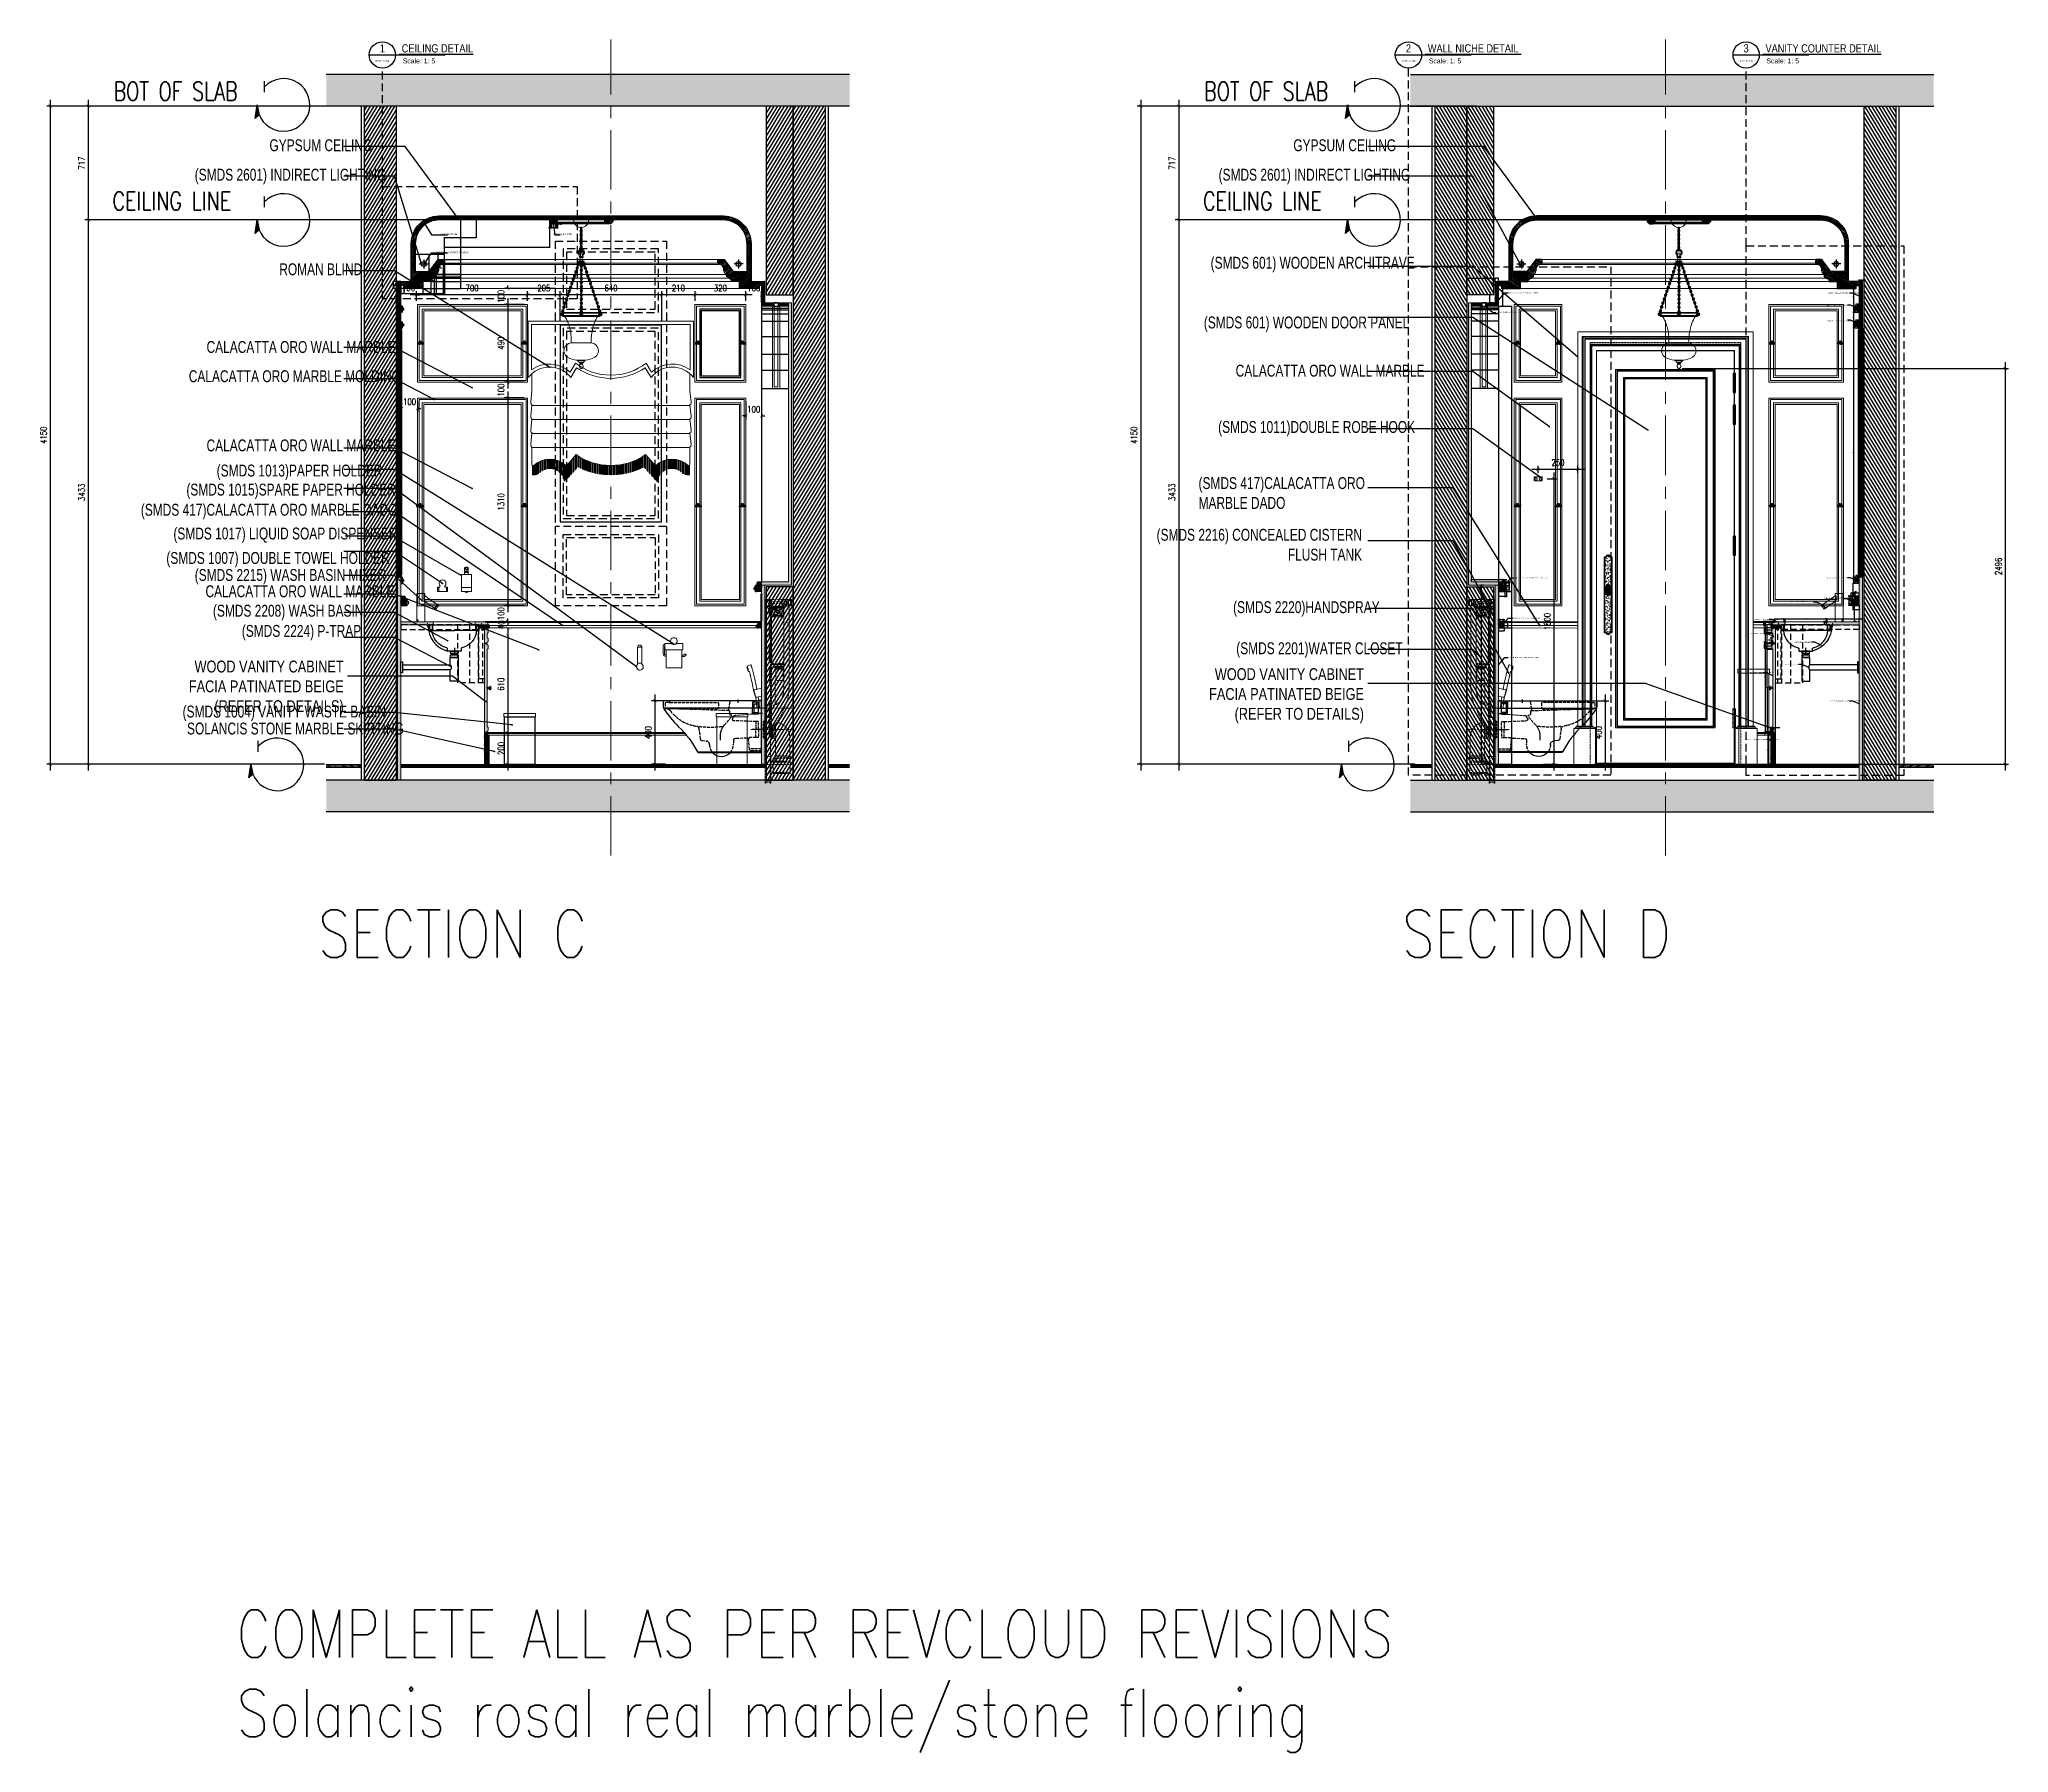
# Model space of a CAD drawing. Header units: inches. Extents: x 193287 to 241687, y 437648 to 550079.
# Drawn here: x 219198 to 231615, y 442104 to 452907 of the extents above; entities that cross this region are included whole.
import ezdxf
from ezdxf.enums import TextEntityAlignment as Align

# ---------------------------------------------------------------- set-up
doc = ezdxf.new("R2010")
doc.units = ezdxf.units.IN
doc.header["$MEASUREMENT"] = 0
for name, pattern in [('AM_DIN_F_W050', [6.25, 4.75, -1.5]), ('CENTERX2', [4, 2.5, -0.5, 0.5, -0.5]), ('HIDDEN', [0.375, 0.25, -0.125]), ('HIDDEN2', [0.1875, 0.125, -0.0625]), ('PR11_AL Kaabi_Villa_GF-07_Make up & Toilet$0$HIDDEN2', [4.7625, 3.175, -1.5875])]:
    doc.linetypes.add(name, pattern=pattern)
for name, color, linetype in [('8', 8, 'Continuous'), ('A-DIMESNION-1', 7, 'Continuous'), ('brass', 40, 'Continuous'), ('CQ centerline', 8, 'Continuous'), ('CQ elevation arrow label', 1, 'Continuous'), ('CQ Grg Gypsum', 41, 'Continuous'), ('CQ Light Elevation', 4, 'Continuous'), ('CQ marble hatch', 8, 'Continuous'), ('CQ PANEL DIMENSION', 1, 'Continuous'), ('CQ Plaster', 1, 'Continuous'), ('CQ SANITARY WARES', 212, 'Continuous'), ('CQ section wall', 3, 'Continuous'), ('CQ SPOT DETAIL DIMENSION', 9, 'Continuous'), ('CQ spot detail elevation', 1, 'Continuous'), ('CQ SPOT DETAILS', 40, 'Continuous'), ('CQ text label', 3, 'Continuous'), ('CQ Wall plan', 3, 'Continuous'), ('CQ Wood Section', 1, 'Continuous'), ('CQ_callout', 34, 'Continuous'), ('curtain', 21, 'Continuous'), ('DETAIL', 1, 'Continuous'), ('DIM', 251, 'Continuous'), ('Layer1', 1, 'Continuous'), ('Layer2', 2, 'Continuous'), ('Layer6', 6, 'Continuous'), ('Layer7', 8, 'Continuous'), ('MARBLE 2', 6, 'Continuous'), ('SANITARY WARES', 212, 'Continuous'), ('WOOD', 23, 'Continuous'), ('xref grd floor$2$CQ Wall hatch_CHB', 8, 'Continuous')]:
    doc.layers.add(name, color=color, linetype=linetype)
for name, color, linetype, lineweight in [('A-Dim-ID', 9, 'Continuous', 20), ('Bronze', 40, 'Continuous', 0), ('CQ bathroom accessories', 8, 'Continuous', 0), ('CQ gypsum 2', 42, 'Continuous', 0), ('CQ Gypsum Hatch', 8, 'Continuous', 20), ('CQ Hardware Accs.', 1, 'Continuous', 0), ('CQ Lighting', 5, 'Continuous', 0), ('CQ Marble', 6, 'Continuous', 0), ('CQ Mirror-Glass', 4, 'Continuous', 0), ('CQ Section Flooring fin.', 6, 'Continuous', 0), ('CQ Wood', 30, 'Continuous', 0), ('CQ wooh hatch', 8, 'HIDDEN', 18), ('ID-NOTES', 3, 'Continuous', 0), ('Marble', 6, 'Continuous', 0), ('Sanitary', 9, 'Continuous', 0)]:
    doc.layers.add(name, color=color, linetype=linetype, lineweight=lineweight)
doc.styles.add('ARIAL', font='arial.ttf')
doc.styles.add('DIM 50', font='romans.shx', dxfattribs={"width": 0.75, "height": 100})
doc.styles.add('grid_250', font='romans.shx', dxfattribs={"width": 0.75, "height": 0.75})
doc.styles.add('ID-ROMANS', font='romans.shx', dxfattribs={"width": 0.8})
doc.styles.add('ST9', font='romans.shx', dxfattribs={"width": 0.8})
doc.styles.get("Standard").update_dxf_attribs({"font": 'arial.ttf'})
doc.dimstyles.new('CQ 2.5', dxfattribs={"dimscale": 0.025, "dimtxt": 150, "dimasz": 100, "dimexe": 100, "dimexo": 0, "dimgap": 80, "dimtad": 1, "dimdec": 0, "dimzin": 0, "dimdsep": 46, "dimtxsty": 'Standard', "dimblk": 'DOT', "dimcen": 100, "dimclrd": 250, "dimclre": 250, "dimclrt": 3, "dimadec": 0, "dimazin": 0, "dimtfac": 1, "dimtdec": 0, "dimtofl": 0, "dimtmove": 0, "dimatfit": 3, "dimfxl": 1, "dimtolj": 1, "dimtzin": 0, "dimlwd": -1, "dimarcsym": 0})
doc.dimstyles.new('DIM-20', dxfattribs={"dimscale": 1000, "dimtxt": 0.044, "dimasz": 0.035, "dimexe": 0.022, "dimexo": 0.022, "dimgap": 0.022, "dimtad": 1, "dimdec": 0, "dimzin": 0, "dimdsep": 46, "dimtxsty": 'ST9', "dimblk1": 'ARCHTICK', "dimblk2": 'ARCHTICK', "dimsah": 1, "dimcen": 0.088, "dimdle": 0.04, "dimclrd": 256, "dimclre": 256, "dimclrt": 3, "dimadec": 0, "dimazin": 0, "dimtfac": 1, "dimtdec": 0, "dimtix": 1, "dimtofl": 0, "dimtmove": 1, "dimatfit": 3, "dimldrblk": 'CLOSED', "dimfxl": 1, "dimtolj": 1, "dimtzin": 0, "dimarcsym": 0})
doc.dimstyles.get("Standard").update_dxf_attribs({"dimtxt": 0.18, "dimasz": 0.18, "dimexe": 0.18, "dimexo": 0.0625, "dimgap": 0.09, "dimtad": 0, "dimtih": 1, "dimtoh": 1, "dimdec": 4, "dimzin": 0, "dimdsep": 46, "dimtxsty": 'Standard', "dimcen": 0.09, "dimadec": 0, "dimazin": 0, "dimtfac": 1, "dimtdec": 4, "dimtofl": 0, "dimtmove": 0, "dimatfit": 3, "dimfxl": 1, "dimtolj": 1, "dimtzin": 0, "dimarcsym": 0})
pattern_1 = [(36.028577, (91357.98, -1447.65), (68.08902, -23.40695), [7.5, -82.5]), (341.028577, (91357.98, -1447.65), (4.696116, 76.343932), [6, -66]), (86.480021, (91363.655, -1449.6), (72.785135, 52.936981), [6.374019, -70.114211]), (32.212777, (91362.81, -1428.24), (99.570572, -41.829513), [11.25, -123.75]), (82.664212, (91371.11, -1431.73), (114.220033, 71.96377), [9.561034, -105.171376]), (337.21274, (91362.81, -1428.24), (114.220033, 71.96377), [9, -99]), (7.028577, (91371.307, -1435.51), (48.2040844, -53.482392), [7.5, -82.5]), (312.028577, (91371.31, -1435.51), (41.119588, 64.495185), [6, -66]), (57.480021, (91375.324, -1439.97), (89.323671, 11.012793), [6.374019, -70.114211]), (23.5285767, (91357.98, -1447.653), (9.2173322, 32.010976), [0, -65.2, 0, -67, 0, -66.25]), (353.528577, (91357.98, -1447.653), (35.0512903, 31.9228578), [0, -38.2, 0, -63.7, 0, -25.25]), (313.5285767, (91336.34, -1442.27), (51.2584374, -15.0772595), [0, -25, 0, -78, 0, -103.5]), (303.528577, (91326.636, -1439.854), (59.0102484, -4.3659754), [0, -32.5, 0, -51.8, 0, -73.5])]
pattern_2 = [(121.0285767, (0, 0), (-16.0670684, -9.6649787), [])]
pattern_3 = [(90, (0, -177.2), (-15, 3e-15), []), (90, (2.5, -174.7), (-15, 3e-15), []), (90, (5, -172.2), (-15, 3e-15), []), (90, (7.5, -169.7), (-15, 3e-15), [])]
pattern_4 = [(45, (-202819.4748, -456589.9536), (1.657281518, 6.0766989), [7.8125, -1.5625, 0, -1.5625])]
pattern_5 = [(45, (-7e-11, 49.978), (1.657281518, 6.0766989), [7.8125, -1.5625, 0, -1.5625])]
pattern_6 = [(45, (-25, 3e-14), (1.657281518, 6.0766989), [7.8125, -1.5625, 0, -1.5625])]
pattern_7 = [(45, (13128.7516, -0.0032), (1.657281518, 6.0766989), [7.8125, -1.5625, 0, -1.5625])]
pattern_8 = [(45, (13059.1592, -0.0032), (1.657281518, 6.0766989), [7.8125, -1.5625, 0, -1.5625])]
pattern_9 = [(45, (11354.3235, -0.0027), (1.657281518, 6.0766989), [7.8125, -1.5625, 0, -1.5625])]
pattern_10 = [(45, (11453.5402, -0.0027), (1.657281518, 6.0766989), [7.8125, -1.5625, 0, -1.5625])]

# ---------------------------------------------------------------- blocks, each defined once
blk = doc.blocks.new('SECTION C AND F')
at = {"layer": 'Marble'}
h = blk.add_hatch(dxfattribs=at)
h.set_pattern_fill('ANSI31', color=8, scale=50, angle=-13.9714, style=0)
h.set_pattern_definition([(45, (300099.5014, 430523.575), (-4.4194174, 4.4194174), [])])
h.paths.add_polyline_path([(342600, 479436), (342600, 479416), (342465, 479416), (342465, 479436)])
h.paths.add_polyline_path([(342990, 479416), (342990, 479436), (345295, 479436), (345295, 479416)])
h = blk.add_hatch(dxfattribs=at)
h.set_pattern_fill('ANSI31', color=8, scale=50, angle=-13.9714, style=0)
h.set_pattern_definition([(31.0285767, (114622.291, 31100.298), (-3.22165956, 5.35568947), [])])
h.paths.add_polyline_path([(345765, 479436), (345545, 479436), (345545, 479416), (345765, 479416)])
at = {"layer": 'xref grd floor$2$CQ Wall hatch_CHB'}
h = blk.add_hatch(dxfattribs=at)
h.set_pattern_fill('AR-CONC', color=256, scale=10, angle=-13.9714, style=0)
h.set_pattern_definition(pattern_1)
h.paths.add_polyline_path([(342465, 483586), (342465, 483786), (345765, 483786), (345765, 483586)])
h = blk.add_hatch(dxfattribs=at)
h.set_pattern_fill('ANSI31,_O', color=8, scale=150, angle=76.0286)
h.set_pattern_definition([(121.0285767, (95684.039, 1302.347), (-16.0670684, -9.6649787), [])])
h.paths.add_polyline_path([(342620, 483586), (342820, 483586), (342820, 479336), (342620, 479336), (342620, 483036), (342620, 483036), (342620, 483236)])
h = blk.add_hatch(dxfattribs=at)
h.set_pattern_fill('ANSI31,_O', color=8, scale=150, angle=76.0286)
h.set_pattern_definition(pattern_2)
h.paths.add_polyline_path([(342990, 482396), (342820, 482396), (342820, 483586), (342990, 483586)])
h = blk.add_hatch(dxfattribs=at)
h.set_pattern_fill('ANSI31,_O', color=8, scale=150, angle=76.0286)
h.set_pattern_definition([(121.0285767, (96352.914, 1302.347), (-16.0670684, -9.6649787), [])])
h.paths.add_polyline_path([(345525, 483586), (345325, 483586), (345325, 479336), (345525, 479336), (345525, 483036), (345525, 483036), (345525, 483236)])
h = blk.add_hatch(dxfattribs=at)
h.set_pattern_fill('ANSI31,_O', color=8, scale=150, angle=76.0286)
h.set_pattern_definition(pattern_2)
h.paths.add_polyline_path([(342990, 479336), (342820, 479336), (342820, 480556), (342990, 480556)])
h = blk.add_hatch(dxfattribs=at)
h.set_pattern_fill('AR-CONC', color=256, scale=10, angle=-13.9714, style=0)
h.set_pattern_definition(pattern_1)
h.paths.add_polyline_path([(342465, 479136), (342465, 479336), (345765, 479336), (345765, 479136)])
at = {"layer": 'CQ Marble'}
blk.add_line((345295, 479336, 0), (345325, 479336, 0), dxfattribs=at)
at = {"layer": 'CQ Plaster'}
for p, q in [((342600, 483586, 0), (342600, 479336, 0)), ((345545, 483586, 0), (345545, 479336, 0)), ((345525, 479336, 0), (345545, 479336, 0))]:
    blk.add_line(p, q, dxfattribs=at)
at = {"layer": 'CQ Section Flooring fin.'}
for p, q in [((342465, 479436, 0), (342600, 479436, 0)), ((342990, 479436, 0), (345295, 479436, 0)), ((345545, 479436, 0), (345765, 479436, 0)), ((342465, 479416, 0), (342600, 479416, 0)), ((342990, 479416, 0), (345295, 479416, 0)), ((345545, 479416, 0), (345765, 479416, 0))]:
    blk.add_line(p, q, dxfattribs=at)
at = {"layer": 'CQ section wall'}
for p, q in [((342465, 483786, 0), (345765, 483786, 0)), ((342465, 483586, 0), (345765, 483586, 0)), ((342620, 483586, 0), (342620, 479336, 0)), ((342820, 483586, 0), (342820, 479336, 0)), ((345325, 483586, 0), (345325, 479336, 0)), ((345525, 483586, 0), (345525, 479336, 0)), ((342465, 479336, 0), (345765, 479336, 0)), ((345525, 479336, 0), (345325, 479336, 0)), ((342465, 479136, 0), (345765, 479136, 0))]:
    blk.add_line(p, q, dxfattribs=at)
at = {"layer": 'CQ section wall', "elevation": 0}
for points in [[(342990, 482396), (342820, 482396), (342820, 483586), (342990, 483586)], [(342990, 479336), (342820, 479336), (342820, 480556), (342990, 480556)]]:
    blk.add_lwpolyline(points, close=True, dxfattribs=at)
blk = doc.blocks.new('Hinge')
at = {"layer": 'DETAIL'}
for p, q in [((-7.5, 0), (-7.5, 120)), ((-7.5, 120), (7.5, 120)), ((-7.5, 116), (7.5, 116)), ((-7.5, 88), (7.5, 88)), ((-7.5, 60), (7.5, 60)), ((-7.5, 32), (7.5, 32)), ((7.5, 4), (-7.5, 4)), ((7.5, 0), (-7.5, 0)), ((7.5, 120), (7.5, 0))]:
    blk.add_line(p, q, dxfattribs=at)
blk = doc.blocks.new('door handle with plate')
at = {"layer": 'brass', "lineweight": 0}
h = blk.add_hatch(dxfattribs=at)
h.set_pattern_fill('AR-SAND', color=256, scale=0.4)
h.set_pattern_definition([(37.5, (-905.333, -868.295), (-0.640013, 19.57653), [0, -15.4432, 0, -17.272, 0, -16.51]), (7.5, (-905.333, -868.295), (17.98093, 28.673), [0, -8.3312, 0, -13.9192, 0, -5.334]), (327.5, (-917.83, -868.295), (31.639695, 0.057487), [0, -5.08, 0, -18.288, 0, -23.876]), (317.5, (-917.83, -868.295), (30.54226, 8.91717), [0, -2.54, 0, -11.9888, 0, -13.716])])
edge = h.paths.add_edge_path()
edge.add_line((5579, 1304), (5569, 1304))
edge.add_arc((5558, 1305), 11.4, 356.9527, 543.0473)
edge.add_line((5546, 1304), (5537, 1304))
edge.add_line((5537, 1304), (5537, 836))
edge.add_line((5537, 836), (5546, 836))
edge.add_arc((5558, 835), 11.4, 176.9527, 363.0473)
edge.add_line((5569, 836), (5579, 836))
edge.add_line((5579, 836), (5579, 1304))
edge = h.paths.add_edge_path(flags=16)
edge.add_line((5553, 1015), (5553, 1016))
edge.add_arc((5558, 1009), 8.54, 55.5917, 127.2544, ccw=False)
edge.add_line((5563, 1016), (5563, 1016))
edge.add_arc((5558, 1010), 7.54, 51.4977, 134.7965)
edge = h.paths.add_edge_path(flags=16)
edge.add_ellipse((5558, 1100), major_axis=(0, -36), ratio=0.472222, start_angle=0, end_angle=360)
edge = h.paths.add_edge_path(flags=0)
edge.add_spline(control_points=[(5558, 1066), (5558, 1066), (5559, 1066), (5560, 1067), (5561, 1067), (5563, 1068), (5564, 1069), (5565, 1071), (5566, 1072), (5568, 1075), (5569, 1077), (5570, 1082), (5571, 1085), (5572, 1090), (5572, 1093), (5573, 1099), (5573, 1102), (5572, 1108), (5572, 1111), (5571, 1117), (5570, 1120), (5568, 1124), (5567, 1126), (5565, 1129), (5564, 1131), (5562, 1132), (5561, 1133), (5559, 1134), (5559, 1134), (5557, 1134), (5557, 1134), (5555, 1134), (5554, 1133), (5553, 1132), (5552, 1132), (5551, 1130), (5550, 1129), (5548, 1127), (5548, 1126), (5546, 1122), (5545, 1119), (5544, 1114), (5543, 1111), (5543, 1104), (5542, 1101), (5543, 1094), (5543, 1091), (5544, 1085), (5545, 1082), (5547, 1077), (5548, 1075), (5550, 1071), (5551, 1070), (5553, 1068), (5554, 1067), (5555, 1066), (5556, 1066), (5557, 1066), (5557, 1066), (5558, 1066)], knot_values=[0, 0, 0, 0, 0.16901, 0.16901, 0.33802, 0.33802, 0.50703, 0.50703, 0.67604, 0.67604, 0.938571, 0.938571, 1.201101, 1.201101, 1.463632, 1.463632, 1.726163, 1.726163, 1.988693, 1.988693, 2.251224, 2.251224, 2.513755, 2.513755, 2.724578, 2.724578, 2.935401, 2.935401, 3.103312, 3.103312, 3.271224, 3.271224, 3.439135, 3.439135, 3.607046, 3.607046, 3.774958, 3.774958, 3.942869, 3.942869, 4.222, 4.222, 4.501132, 4.501132, 4.780263, 4.780263, 5.059395, 5.059395, 5.338526, 5.338526, 5.617657, 5.617657, 5.833162, 5.833162, 6.048667, 6.048667, 6.216772, 6.216772, 6.283185, 6.283185, 6.283185, 6.283185], degree=3, periodic=0)
h = blk.add_hatch(dxfattribs=at)
h.set_pattern_fill('ANSI36', color=256)
h.set_pattern_definition([(45, (-905.333, -868.295), (1.683798, 6.1739261), [7.9375, -1.5875, 0, -1.5875])])
edge = h.paths.add_edge_path()
edge.add_spline(control_points=[(5558, 1066), (5558, 1066), (5559, 1066), (5560, 1067), (5561, 1067), (5563, 1068), (5564, 1069), (5565, 1071), (5566, 1072), (5568, 1075), (5569, 1077), (5570, 1082), (5571, 1085), (5572, 1090), (5572, 1093), (5573, 1099), (5573, 1102), (5572, 1108), (5572, 1111), (5571, 1117), (5570, 1120), (5568, 1124), (5567, 1126), (5565, 1129), (5564, 1131), (5562, 1132), (5561, 1133), (5559, 1134), (5559, 1134), (5557, 1134), (5557, 1134), (5555, 1134), (5554, 1133), (5553, 1132), (5552, 1132), (5551, 1130), (5550, 1129), (5548, 1127), (5548, 1126), (5546, 1122), (5545, 1119), (5544, 1114), (5543, 1111), (5543, 1104), (5542, 1101), (5543, 1094), (5543, 1091), (5544, 1085), (5545, 1082), (5547, 1077), (5548, 1075), (5550, 1071), (5551, 1070), (5553, 1068), (5554, 1067), (5555, 1066), (5556, 1066), (5557, 1066), (5557, 1066), (5558, 1066)], knot_values=[0, 0, 0, 0, 0.16901, 0.16901, 0.33802, 0.33802, 0.50703, 0.50703, 0.67604, 0.67604, 0.938571, 0.938571, 1.201101, 1.201101, 1.463632, 1.463632, 1.726163, 1.726163, 1.988693, 1.988693, 2.251224, 2.251224, 2.513755, 2.513755, 2.724578, 2.724578, 2.935401, 2.935401, 3.103312, 3.103312, 3.271224, 3.271224, 3.439135, 3.439135, 3.607046, 3.607046, 3.774958, 3.774958, 3.942869, 3.942869, 4.222, 4.222, 4.501132, 4.501132, 4.780263, 4.780263, 5.059395, 5.059395, 5.338526, 5.338526, 5.617657, 5.617657, 5.833162, 5.833162, 6.048667, 6.048667, 6.216772, 6.216772, 6.283185, 6.283185, 6.283185, 6.283185], degree=3, periodic=0)
at = {"layer": 'brass', "elevation": 0}
blk.add_lwpolyline([(5543, 1308), (5533, 1308), (5533, 832), (5543, 832, 0.798957), (5573, 832), (5583, 832), (5583, 1308), (5573, 1308, 0.798957)], format="xyb", close=True, dxfattribs=at)
at = {"layer": 'brass', "lineweight": 0, "elevation": 0}
blk.add_lwpolyline([(5546, 1304), (5537, 1304), (5537, 836), (5546, 836, 1.054652), (5569, 836), (5579, 836), (5579, 1304), (5569, 1304, 1.054652)], format="xyb", close=True, dxfattribs=at)
at = {"layer": 'brass', "extrusion": (3.76158e-37, -3.00927e-36, -1)}
blk.add_ellipse((5558, 1100, 0), major_axis=(0, -36), ratio=0.472222, dxfattribs=at)
at = {"layer": 'brass', "lineweight": 0}
blk.add_open_spline([(5558, 1066, 0), (5557, 1066, 0), (5556, 1066, 0), (5555, 1067, 0), (5554, 1067, 0), (5552, 1068, 0), (5552, 1069, 0), (5550, 1071, 0), (5549, 1072, 0), (5548, 1075, 0), (5547, 1077, 0), (5545, 1082, 0), (5544, 1085, 0), (5543, 1090, 0), (5543, 1093, 0), (5542, 1099, 0), (5543, 1102, 0), (5543, 1108, 0), (5543, 1111, 0), (5545, 1117, 0), (5545, 1120, 0), (5547, 1124, 0), (5548, 1126, 0), (5550, 1129, 0), (5551, 1131, 0), (5553, 1132, 0), (5554, 1133, 0), (5556, 1134, 0), (5556, 1134, 0), (5558, 1134, 0), (5558, 1134, 0), (5560, 1134, 0), (5561, 1133, 0), (5562, 1132, 0), (5563, 1132, 0), (5564, 1130, 0), (5565, 1129, 0), (5567, 1127, 0), (5567, 1126, 0), (5569, 1122, 0), (5570, 1119, 0), (5571, 1114, 0), (5572, 1111, 0), (5572, 1104, 0), (5573, 1101, 0), (5572, 1094, 0), (5572, 1091, 0), (5571, 1085, 0), (5570, 1082, 0), (5569, 1077, 0), (5567, 1075, 0), (5565, 1071, 0), (5564, 1070, 0), (5563, 1068, 0), (5562, 1067, 0), (5560, 1066, 0), (5559, 1066, 0), (5558, 1066, 0), (5558, 1066, 0), (5558, 1066, 0)], degree=3, knots=[0, 0, 0, 0, 0.16901, 0.16901, 0.33802, 0.33802, 0.50703, 0.50703, 0.67604, 0.67604, 0.938571, 0.938571, 1.201101, 1.201101, 1.463632, 1.463632, 1.726163, 1.726163, 1.988693, 1.988693, 2.251224, 2.251224, 2.513755, 2.513755, 2.724578, 2.724578, 2.935401, 2.935401, 3.103312, 3.103312, 3.271224, 3.271224, 3.439135, 3.439135, 3.607046, 3.607046, 3.774958, 3.774958, 3.942869, 3.942869, 4.222, 4.222, 4.501132, 4.501132, 4.780263, 4.780263, 5.059395, 5.059395, 5.338526, 5.338526, 5.617657, 5.617657, 5.833162, 5.833162, 6.048667, 6.048667, 6.216772, 6.216772, 6.283185, 6.283185, 6.283185, 6.283185], dxfattribs=at)
blk = doc.blocks.new('wd-05 gf-07')
at = {"layer": 'CQ Hardware Accs.'}
for p, q in [((230453, 471230, 0), (230453, 471350, 0)), ((230453, 471350, 0), (230468, 471350, 0)), ((230453, 471346, 0), (230468, 471346, 0)), ((230453, 471318, 0), (230468, 471318, 0)), ((230453, 471290, 0), (230468, 471290, 0)), ((230453, 471262, 0), (230468, 471262, 0)), ((230468, 471234, 0), (230453, 471234, 0)), ((230468, 471230, 0), (230453, 471230, 0)), ((230468, 471350, 0), (230468, 471230, 0))]:
    blk.add_line(p, q, dxfattribs=at)
at = {"layer": 'CQ Hardware Accs.', "color": 8}
for p, q in [((230492, 471240, 0), (230482, 471240, 0)), ((230482, 471240, 0), (230482, 471235, 0)), ((230492, 471240, 0), (230492, 471240, 0)), ((230472, 471225, 0), (230467, 471225, 0))]:
    blk.add_line(p, q, dxfattribs=at)
blk.add_arc((230482, 471225, 0), 10, 90, 180, dxfattribs=at)
at = {"layer": 'CQ Wood', "color": 8, "ltscale": 5}
for p, q in [((229503, 471240, 0), (229503, 473698, 0)), ((229503, 473698, 0), (230052, 473698, 0)), ((229508, 471240, 0), (229508, 473693, 0)), ((229508, 473693, 0), (230052, 473693, 0)), ((229518, 471240, 0), (229518, 473684, 0)), ((229518, 473684, 0), (230052, 473684, 0)), ((229521, 471240, 0), (229521, 473680, 0)), ((229521, 473680, 0), (230052, 473680, 0)), ((229552, 471240, 0), (229552, 473649, 0)), ((229552, 473649, 0), (230052, 473649, 0)), ((229556, 471240, 0), (229556, 473645, 0)), ((229556, 473645, 0), (230052, 473645, 0)), ((229562, 471240, 0), (229562, 473639, 0)), ((229562, 473639, 0), (230052, 473639, 0)), ((229593, 471004, 0), (229593, 473608, 0)), ((229593, 473608, 0), (230052, 473608, 0)), ((230551, 473698, 0), (230052, 473698, 0)), ((230546, 473693, 0), (230052, 473693, 0)), ((230537, 473684, 0), (230052, 473684, 0)), ((230533, 473680, 0), (230052, 473680, 0)), ((230502, 473649, 0), (230052, 473649, 0)), ((230498, 473645, 0), (230052, 473645, 0)), ((230492, 473639, 0), (230052, 473639, 0)), ((230052, 473608, 0), (230461, 473608, 0)), ((230461, 473608, 0), (230461, 471004, 0)), ((230492, 471240, 0), (230492, 473639, 0)), ((230498, 471240, 0), (230498, 473645, 0)), ((230502, 471240, 0), (230502, 473649, 0)), ((230533, 471240, 0), (230533, 473680, 0)), ((230537, 471240, 0), (230537, 473684, 0)), ((230546, 471240, 0), (230546, 473693, 0)), ((230551, 471240, 0), (230551, 473698, 0)), ((229713, 471229, 0), (229713, 473490, 0)), ((229713, 473490, 0), (230052, 473490, 0)), ((229720, 471236, 0), (229720, 473483, 0)), ((229720, 473483, 0), (230052, 473483, 0)), ((229725, 471241, 0), (229725, 473478, 0)), ((229725, 473478, 0), (230052, 473478, 0)), ((230052, 473490, 0), (230341, 473490, 0)), ((230052, 473483, 0), (230334, 473483, 0)), ((230052, 473478, 0), (230329, 473478, 0)), ((230329, 473478, 0), (230329, 471241, 0)), ((230334, 473483, 0), (230334, 471236, 0)), ((230341, 473490, 0), (230341, 471229, 0)), ((229763, 471279, 0), (229763, 473440, 0)), ((229763, 473440, 0), (230052, 473440, 0)), ((229769, 471285, 0), (229769, 473434, 0)), ((229769, 473434, 0), (230052, 473434, 0)), ((229772, 471288, 0), (229772, 473431, 0)), ((229772, 473431, 0), (230052, 473431, 0)), ((230052, 473440, 0), (230291, 473440, 0)), ((230052, 473434, 0), (230285, 473434, 0)), ((230052, 473431, 0), (230282, 473431, 0)), ((230282, 473431, 0), (230282, 471288, 0)), ((230285, 473434, 0), (230285, 471285, 0)), ((230291, 473440, 0), (230291, 471279, 0)), ((230341, 471229, 0), (229713, 471229, 0)), ((230334, 471236, 0), (229720, 471236, 0)), ((230329, 471241, 0), (229725, 471241, 0)), ((230291, 471279, 0), (229763, 471279, 0)), ((230285, 471285, 0), (229769, 471285, 0)), ((230282, 471288, 0), (229772, 471288, 0))]:
    blk.add_line(p, q, dxfattribs=at)
at = {"layer": 'CQ Wood', "color": 8, "linetype": 'HIDDEN2', "ltscale": 10}
for p, q in [((229552, 470999, 0), (229552, 473659, 0)), ((229552, 473659, 0), (230502, 473659, 0)), ((230502, 473659, 0), (230502, 470999, 0))]:
    blk.add_line(p, q, dxfattribs=at)
at = {"layer": 'CQ Wood', "color": 31, "ltscale": 5}
for p, q in [((229592, 470999, 0), (229592, 473609, 0)), ((229592, 473609, 0), (230052, 473609, 0)), ((230052, 473609, 0), (230462, 473609, 0)), ((230462, 473609, 0), (230462, 470999, 0))]:
    blk.add_line(p, q, dxfattribs=at)
at = {"layer": 'CQ Wood', "color": 31, "ltscale": 5, "elevation": 0}
for points in [[(229475, 471240), (229475, 473727), (230052, 473727)], [(230580, 471240), (230580, 473727), (230052, 473727)]]:
    blk.add_lwpolyline(points, dxfattribs=at)
at = {"layer": 'Marble', "color": 8}
for p, q in [((229465, 471240, 0), (229562, 471240, 0)), ((229465, 471235, 0), (229572, 471235, 0)), ((229562, 471240, 0), (229562, 471240, 0)), ((229562, 471240, 0), (229572, 471240, 0)), ((229572, 471240, 0), (229572, 471235, 0)), ((230591, 471235, 0), (230482, 471235, 0)), ((230581, 471240, 0), (230492, 471240, 0)), ((230580, 471240, 0), (230580, 471240, 0)), ((230580, 471240, 0), (230581, 471240, 0)), ((229455, 471225, 0), (229582, 471225, 0)), ((229582, 471225, 0), (229587, 471225, 0)), ((229587, 471225, 0), (229587, 470999, 0)), ((230467, 471225, 0), (230467, 470999, 0)), ((230605, 471225, 0), (230472, 471225, 0))]:
    blk.add_line(p, q, dxfattribs=at)
at = {"layer": 'Marble', "color": 31}
for p, q in [((229475, 471240, 0), (229465, 471240, 0)), ((229465, 471240, 0), (229465, 471235, 0)), ((229475, 471240, 0), (229475, 471240, 0)), ((230580, 471240, 0), (230580, 471240, 0)), ((230580, 471240, 0), (230590, 471240, 0)), ((230590, 471240, 0), (230590, 471235, 0)), ((229455, 471225, 0), (229450, 471225, 0)), ((229450, 471225, 0), (229450, 470999, 0)), ((230600, 471225, 0), (230605, 471225, 0)), ((230605, 471225, 0), (230605, 470999, 0))]:
    blk.add_line(p, q, dxfattribs=at)
for centre, start, end in [((229465, 471225, 0), 90, 180), ((230590, 471225, 0), 0, 90)]:
    blk.add_arc(centre, 10, start, end, dxfattribs=at)
at = {"layer": 'Marble', "color": 8}
blk.add_arc((229572, 471225, 0), 10, 0, 90, dxfattribs=at)
at = {"layer": 'WOOD', "color": 8, "ltscale": 5}
blk.add_line((230461, 471004, 0), (229593, 471004, 0), dxfattribs=at)
at = {"color": 8}
blk.add_blockref('door handle with plate', (224108, 470999, 0), dxfattribs=at)
at = {"layer": 'CQ Hardware Accs.', "color": 8, "extrusion": (0, 0, -1), "zscale": -1}
for p in [(-230462, 473344, 0), (-230462, 473144, 0), (-230462, 472319, 0)]:
    blk.add_blockref('Hinge', p, dxfattribs=at)
blk = doc.blocks.new('roman blind bath1')
at = {"layer": 'curtain', "linetype": 'HIDDEN2', "lineweight": 0}
h = blk.add_hatch(dxfattribs=at)
h.set_pattern_fill('ANSI34', color=2, scale=20, angle=45)
h.set_pattern_definition(pattern_3)
h.paths.add_polyline_path([(38230, -5205, -0.494644), (38222, -5198), (38222, -5264, 0.181233), (38267, -5253, -0.641574), (38427, -5307), (38511, -5213, 0.126881), (38719, -5263), (38719, -5203, -0.159741), (38500, -5135), (38438, -5205, 0.391987)])
h = blk.add_hatch(dxfattribs=at)
h.set_pattern_fill('ANSI34', color=2, scale=20, angle=45)
h.set_pattern_definition(pattern_3)
h.paths.add_polyline_path([(39208, -5205, 0.494644), (39217, -5198), (39217, -5264, -0.181233), (39171, -5253, 0.641574), (39012, -5307), (38927, -5213, -0.126881), (38719, -5263), (38719, -5203, 0.159741), (38939, -5135), (39000, -5205, -0.391987)])
at = {"layer": 'curtain', "color": 2, "lineweight": 0, "elevation": 0}
for points in [[(38719, -4294), (38199, -4294), (38199, -4648, -0.485987), (38466, -4648), (38502, -4587, 0.151808), (38719, -4654)], [(38719, -4314), (38219, -4314), (38219, -4601, -0.363765), (38463, -4615), (38496, -4558, 0.167042), (38719, -4634, 0.167042)], [(38719, -4294), (39240, -4294), (39240, -4648, 0.485987), (38972, -4648), (38936, -4587, -0.151808), (38719, -4654)], [(38719, -4314), (39220, -4314), (39220, -4601, 0.363765), (38976, -4615), (38942, -4558, -0.167042), (38719, -4634, -0.167042)], [(38222, -4625), (38222, -4733), (38213, -4803, 0.366101), (38227, -4825), (38719, -4825)], [(39217, -4625), (39217, -4733), (39225, -4803, -0.366101), (39211, -4825), (38719, -4825)], [(38222, -4822), (38213, -4892, 0.366101), (38227, -4914), (38719, -4914)], [(39217, -4822), (39225, -4892, -0.366101), (39211, -4914), (38719, -4914)], [(38222, -4911), (38213, -4980, 0.366101), (38227, -5002), (38719, -5002)], [(39217, -4911), (39225, -4980, -0.366101), (39211, -5002), (38719, -5002)], [(38222, -4999), (38213, -5069, 0.366101), (38227, -5091), (38719, -5091)], [(38222, -5088), (38222, -5198, 0.494875), (38230, -5205, -0.391987), (38438, -5205), (38500, -5135, 0.159741), (38719, -5203)], [(39217, -4999), (39225, -5069, -0.366101), (39211, -5091), (38719, -5091)], [(39217, -5088), (39217, -5198, -0.494875), (39208, -5205, 0.391987), (39000, -5205), (38939, -5135, -0.159741), (38719, -5203)]]:
    blk.add_lwpolyline(points, format="xyb", dxfattribs=at)
for points in [[(38222, -4692), (38222, -4733)], [(39217, -4692), (39217, -4733)], [(38222, -4822), (38222, -4822)], [(39217, -4822), (39217, -4822)], [(38222, -4911), (38222, -4911)], [(38222, -4999), (38222, -4999)], [(39217, -4999), (39217, -4999)]]:
    blk.add_lwpolyline(points, dxfattribs=at)
blk = doc.blocks.new('ARROW LEVEL')
at = {"layer": 'Layer1'}
blk.add_hatch(color=256, dxfattribs=at).paths.add_polyline_path([(412574, 433440), (412587, 433525), (412599, 433463)])
at = {"layer": 'CQ centerline'}
blk.add_line((412633, 433605, 0), (412633, 433674, 0), dxfattribs=at)
blk.add_arc((412754, 433525, 0), 166, 180, 136.51, dxfattribs=at)
at = {"layer": 'Layer1', "elevation": 0}
blk.add_lwpolyline([(412574, 433440), (412587, 433525), (412599, 433463)], close=True, dxfattribs=at)
blk = doc.blocks.new('larko design REF. B5552')
at = {"layer": 'CQ Lighting'}
for p, q in [((324179, 487791), (324168, 487791)), ((324179, 487790), (324168, 487790)), ((324168, 487790), (324168, 487790)), ((324179, 487767), (324177, 487767)), ((324177, 487767), (324177, 487766)), ((324182, 487766), (324177, 487766)), ((324178, 487787), (324179, 487790)), ((324178, 487787), (324180, 487790)), ((324178, 487768), (324178, 487787)), ((324178, 487787), (324180, 487787)), ((324179, 487768), (324178, 487768)), ((324179, 487791), (324180, 487790)), ((324179, 487787), (324180, 487791)), ((324179, 487787), (324180, 487790)), ((324179, 487787), (324179, 487787)), ((324180, 487786), (324179, 487785)), ((324179, 487770), (324179, 487785)), ((324191, 487770), (324179, 487770)), ((324179, 487767), (324179, 487768)), ((324180, 487791), (324191, 487791)), ((324180, 487789), (324180, 487790)), ((324180, 487790), (324180, 487790)), ((324180, 487789), (324191, 487789)), ((324180, 487786), (324180, 487787)), ((324186, 487769), (324180, 487769)), ((324180, 487767), (324180, 487769)), ((324181, 487767), (324180, 487767)), ((324182, 487767), (324182, 487766)), ((324186, 487767), (324185, 487767)), ((324185, 487767), (324185, 487766)), ((324189, 487766), (324185, 487766)), ((324186, 487767), (324186, 487769)), ((324191, 487769), (324187, 487769)), ((324187, 487767), (324187, 487769)), ((324189, 487767), (324187, 487767)), ((324189, 487767), (324189, 487766)), ((324201, 487791), (324191, 487791)), ((324201, 487789), (324191, 487789)), ((324191, 487770), (324203, 487770)), ((324191, 487769), (324194, 487769)), ((324192, 487767), (324194, 487767)), ((324192, 487767), (324192, 487766)), ((324192, 487766), (324196, 487766)), ((324194, 487767), (324194, 487769)), ((324195, 487769), (324201, 487769)), ((324195, 487767), (324195, 487769)), ((324195, 487767), (324196, 487767)), ((324196, 487767), (324196, 487766)), ((324200, 487767), (324201, 487767)), ((324200, 487767), (324200, 487766)), ((324200, 487766), (324204, 487766)), ((324203, 487787), (324201, 487791)), ((324201, 487789), (324201, 487790)), ((324202, 487787), (324201, 487790)), ((324201, 487790), (324201, 487790)), ((324203, 487787), (324201, 487787)), ((324201, 487786), (324201, 487787)), ((324201, 487767), (324201, 487769)), ((324202, 487791), (324213, 487791)), ((324202, 487791), (324202, 487790)), ((324203, 487787), (324202, 487790)), ((324203, 487787), (324202, 487787)), ((324202, 487786), (324203, 487785)), ((324202, 487767), (324202, 487768)), ((324202, 487768), (324204, 487768)), ((324202, 487767), (324204, 487767)), ((324203, 487790), (324214, 487790)), ((324204, 487787), (324203, 487790)), ((324203, 487770), (324203, 487785)), ((324204, 487768), (324204, 487787)), ((324204, 487767), (324204, 487766)), ((324214, 487790), (324214, 487790))]:
    blk.add_line(p, q, dxfattribs=at)
for centre, start, end in [((324168, 487790), 90, 180), ((324178, 487787), 158.9078, 180), ((324179, 487790), 41.834, 90), ((324180, 487790), 90, 158.9078), ((324179, 487790), 338.9078, 41.834), ((324180, 487790), 90, 158.9078), ((324179, 487786), 315.0138, 0), ((324181, 487767), 0, 90), ((324185, 487767), 90, 180), ((324189, 487767), 0, 90), ((324192, 487767), 90, 180), ((324196, 487767), 0, 90), ((324200, 487767), 90, 180), ((324201, 487790), 21.0922, 90), ((324201, 487790), 21.0922, 90), ((324202, 487786), 180, 224.9862), ((324202, 487790), 90, 138.166), ((324202, 487790), 138.166, 201.0922), ((324203, 487787), 0, 21.0922), ((324213, 487790), 0, 90)]:
    blk.add_arc(centre, 0.22, start, end, dxfattribs=at)
blk = doc.blocks.new('niche section 2')
at = {"layer": 'CQ marble hatch', "ltscale": 1000}
h = blk.add_hatch(dxfattribs=at)
h.set_pattern_fill('ANSI36', color=256, scale=25, style=0)
h.set_pattern_definition([(45, (-202819.475, -456589.9536), (1.657281518, 6.0766989), [7.8125, -1.5625, 0, -1.5625])])
h.paths.add_polyline_path([(1475, -5209), (1475, -5364), (1495, -5364), (1495, -5209)])
h = blk.add_hatch(dxfattribs=at)
h.set_pattern_fill('ANSI36', color=256, scale=25, style=0)
h.set_pattern_definition([(45, (-202824.4748, -456589.9536), (1.657281518, 6.0766989), [7.8125, -1.5625, 0, -1.5625])])
h.paths.add_polyline_path([(1326, -5364), (1326, -5344), (1306, -5344), (1306, -7124), (1495, -7124), (1495, -7104), (1326, -7104)])
at = {"layer": 'CQ marble hatch', "ltscale": 1000, "extrusion": (4.88522e-08, -5.98593e-09, 1)}
h = blk.add_hatch(dxfattribs=at)
h.set_pattern_fill('ANSI36', color=256, scale=25, style=0)
h.set_pattern_definition([(45, (-202819.475, -456589.9536), (1.657281518, 6.0766989), [7.8125, -1.5625, 0, -1.5625])])
h.paths.add_polyline_path([(1417, -5344), (1475, -5344), (1475, -5364), (1417, -5364)])
h.paths.add_polyline_path([(1391, -5344), (1326, -5344), (1326, -5364), (1391, -5364)])
at = {"layer": 'CQ marble hatch', "ltscale": 1000}
h = blk.add_hatch(dxfattribs=at)
h.set_pattern_fill('ANSI36', color=256, scale=25, style=0)
h.set_pattern_definition(pattern_4)
h.paths.add_polyline_path([(1495, -8254), (1475, -8254), (1475, -7124), (1495, -7124)])
h = blk.add_hatch(dxfattribs=at)
h.set_pattern_fill('ANSI36', color=256, scale=25, style=0)
h.set_pattern_definition(pattern_4)
edge = h.paths.add_edge_path()
edge.add_line((1535, -7124), (1525, -7124))
edge.add_line((1525, -7124), (1525, -7109))
edge.add_arc((1525, -7105), 4.65, 175.5651, 274.4349, ccw=False)
edge.add_line((1520, -7104), (1495, -7104))
edge.add_line((1495, -7104), (1495, -7164))
edge.add_line((1495, -7164), (1535, -7164))
edge.add_line((1535, -7164), (1535, -7154))
edge.add_arc((1535, -7144), 9.95, 269.6962, 360.3038)
edge.add_arc((1535, -7144), 10.1, 0.774, 89.226)
edge.add_line((1535, -7134), (1535, -7124))
h = blk.add_hatch(dxfattribs=at)
h.set_pattern_fill('ANSI36', color=256, scale=25, style=0)
h.set_pattern_definition([(45, (-202819.4748, -456540.0186), (1.657281518, 6.0766989), [7.8125, -1.5625, 0, -1.5625])])
edge = h.paths.add_edge_path()
edge.add_line((1505, -7359), (1505, -7354))
edge.add_line((1505, -7354), (1495, -7354))
edge.add_line((1495, -7354), (1495, -7394))
edge.add_line((1495, -7394), (1530, -7394))
edge.add_line((1530, -7394), (1530, -7381))
edge.add_arc((1528, -7381), 2, 360, 450)
edge.add_line((1528, -7379), (1525, -7379))
edge.add_arc((1505, -7379), 20, 360, 450)
at = {"layer": 'CQ Lighting', "extrusion": (4.88522e-08, -5.98593e-09, 1), "elevation": 0}
blk.add_lwpolyline([(1427, -5364), (1381, -5364), (1381, -5884), (1427, -5884)], close=True, dxfattribs=at)
blk.add_lwpolyline([(1392, -5365), (1392, -5873), (1416, -5873), (1416, -5365)], dxfattribs=at)
at = {"layer": 'CQ Marble', "color": 6}
blk.add_lwpolyline([(1475, -5364), (1495, -5364), (1495, -5209), (1475, -5209), (1475, -5344)], dxfattribs=at)
at = {"layer": 'CQ Marble', "color": 6, "extrusion": (4.88522e-08, -5.98593e-09, 1), "elevation": 0}
for points in [[(1495, -5364), (1475, -5364), (1475, -5209), (1495, -5209)], [(1391, -5344), (1326, -5344), (1326, -5364), (1391, -5364)], [(1417, -5344), (1475, -5344), (1475, -5364), (1417, -5364)]]:
    blk.add_lwpolyline(points, close=True, dxfattribs=at)
at = {"layer": 'CQ Marble', "color": 6, "elevation": 0}
for points in [[(1326, -5344), (1326, -7104), (1495, -7104), (1495, -7124), (1306, -7124), (1306, -5344), (1326, -5344)], [(1495, -8254), (1475, -8254), (1475, -7124), (1495, -7124), (1495, -8254)]]:
    blk.add_lwpolyline(points, dxfattribs=at)
for points in [[(1535, -7124), (1525, -7124), (1525, -7109, -0.460318), (1520, -7104), (1495, -7104), (1495, -7164), (1535, -7164), (1535, -7154, 0.417323), (1545, -7144, 0.406322), (1535, -7134)], [(1505, -7359), (1505, -7354), (1495, -7354), (1495, -7394), (1530, -7394), (1530, -7381, 0.414214), (1528, -7379), (1525, -7379, 0.414214)]]:
    blk.add_lwpolyline(points, format="xyb", close=True, dxfattribs=at)
at = {"layer": 'CQ marble hatch', "extrusion": (4.88522e-08, -5.98593e-09, 1)}
for p, q in [((1495, -5377, 0), (1326, -5377, 0)), ((1495, -5389, 0), (1326, -5389, 0)), ((1495, -5413, 0), (1326, -5413, 0)), ((1495, -5459, 0), (1326, -5459, 0)), ((1495, -5364), (1495, -7104, 0)), ((1495, -5556, 0), (1326, -5556, 0)), ((1495, -5668, 0), (1326, -5668, 0)), ((1495, -5769, 0), (1326, -5769, 0)), ((1495, -5884, 0), (1326, -5884, 0))]:
    blk.add_line(p, q, dxfattribs=at)
at = {"layer": 'CQ Lighting', "extrusion": (4.88522e-08, -5.98593e-09, 1), "rotation": 179.9999999999998}
blk.add_blockref('larko design REF. B5552', (325594, 482425, 0), dxfattribs=at)
blk = doc.blocks.new('SECTION CEILING C AND D')
at = {"layer": 'CQ Gypsum Hatch'}
h = blk.add_hatch(dxfattribs=at)
h.set_pattern_fill('ANSI31', color=256, scale=50, angle=166.028577, style=0)
edge = h.paths.add_edge_path()
edge.add_line((221496, 451356), (221476, 451356))
edge.add_line((221476, 451356), (221476, 451381))
edge.add_line((221476, 451381), (221543, 451381))
edge.add_line((221543, 451381), (221543, 451619))
edge.add_arc((221718, 451619), 175, 90, 180, ccw=False)
edge.add_line((221718, 451794), (223510, 451794))
edge.add_arc((223510, 451619), 175, 0, 90, ccw=False)
edge.add_line((223685, 451619), (223685, 451381))
edge.add_line((223685, 451381), (223752, 451381))
edge.add_line((223752, 451381), (223752, 451356))
edge.add_line((223752, 451356), (223732, 451356))
edge.add_line((223732, 451356), (223732, 451336))
edge.add_line((223732, 451336), (223612, 451336))
edge.add_line((223612, 451336), (223612, 451381))
edge.add_line((223612, 451381), (223563, 451381))
edge.add_arc((223542, 451381), 21, 0, 90)
edge.add_line((223542, 451402), (223542, 451411))
edge.add_arc((223537, 451417), 7.8, 90, 308.4673, ccw=False)
edge.add_line((223537, 451424), (223537, 451427))
edge.add_arc((223535, 451445), 18.1, 205.7715, 276.831, ccw=False)
edge.add_arc((223568, 451458), 53.5, 186.1636, 202.8448, ccw=False)
edge.add_arc((223182, 451425), 333, 4.7514, 6.5687)
edge.add_arc((223478, 451459), 35.9, 6.5273, 25.3967)
edge.add_arc((223486, 451461), 28, 29.519, 91.8217)
edge.add_line((223485, 451489), (223485, 451496))
edge.add_line((223485, 451496), (223476, 451496))
edge.add_line((223476, 451496), (223476, 451519))
edge.add_line((223476, 451519), (223515, 451519))
edge.add_line((223515, 451519), (223572, 451444))
edge.add_line((223572, 451444), (223660, 451444))
edge.add_line((223660, 451444), (223660, 451619))
edge.add_arc((223510, 451619), 150, 0, 90)
edge.add_line((223510, 451769), (221718, 451769))
edge.add_arc((221718, 451619), 150, 90, 180)
edge.add_line((221568, 451619), (221568, 451444))
edge.add_line((221568, 451444), (221656, 451444))
edge.add_line((221656, 451444), (221713, 451519))
edge.add_line((221713, 451519), (221752, 451519))
edge.add_line((221752, 451519), (221752, 451496))
edge.add_line((221752, 451496), (221743, 451496))
edge.add_line((221743, 451496), (221743, 451489))
edge.add_arc((221742, 451461), 28, 88.1783, 150.481)
edge.add_arc((221750, 451459), 35.9, 154.6033, 173.4727)
edge.add_arc((222046, 451425), 333, 173.4313, 175.2486)
edge.add_arc((221660, 451458), 53.5, 337.1552, 353.8364, ccw=False)
edge.add_arc((221693, 451445), 18.1, 263.169, 334.2285, ccw=False)
edge.add_line((221691, 451427), (221691, 451424))
edge.add_arc((221691, 451417), 7.8, -128.4673, 90, ccw=False)
edge.add_line((221686, 451411), (221686, 451402))
edge.add_arc((221686, 451381), 21, 90, 180)
edge.add_line((221665, 451381), (221616, 451381))
edge.add_line((221616, 451381), (221616, 451336))
edge.add_line((221616, 451336), (221496, 451336))
edge.add_line((221496, 451336), (221496, 451356))
at = {"layer": 'CQ Gypsum Hatch', "extrusion": (-4.88522e-08, 5.98593e-09, 1)}
h = blk.add_hatch(dxfattribs=at)
h.set_pattern_fill('ANSI31', color=256, scale=50, angle=166.0286, style=0)
h.set_pattern_definition([(211.0285767, (13070.1735, -3144.4386), (3.22165956, -5.35568947), [])])
edge = h.paths.add_edge_path()
edge.add_line((222814, 451769), (222814, 451756))
edge.add_line((222814, 451756), (222809, 451756))
edge.add_arc((222802, 451756), 7.08, -89.9414, -0.0586, ccw=False)
edge.add_line((222802, 451749), (222802, 451744))
edge.add_line((222802, 451744), (222776, 451744))
edge.add_line((222776, 451744), (222776, 451749))
edge.add_arc((222776, 451756), 7.08, 180.0586, 269.9414, ccw=False)
edge.add_line((222769, 451756), (222764, 451756))
edge.add_line((222764, 451756), (222764, 451769))
edge.add_line((222764, 451769), (222814, 451769))
edge = h.paths.add_edge_path()
edge.add_line((222414, 451769), (222414, 451756))
edge.add_line((222414, 451756), (222419, 451756))
edge.add_arc((222426, 451756), 7.08, 180.0586, 269.9414)
edge.add_line((222426, 451749), (222426, 451744))
edge.add_line((222426, 451744), (222452, 451744))
edge.add_line((222452, 451744), (222452, 451749))
edge.add_arc((222452, 451756), 7.08, 270.0586, 359.9414)
edge.add_line((222459, 451756), (222464, 451756))
edge.add_line((222464, 451756), (222464, 451769))
edge.add_line((222464, 451769), (222414, 451769))
at = {"layer": 'CQ Grg Gypsum', "extrusion": (-4.88522e-08, 5.98593e-09, 1), "elevation": 0}
blk.add_lwpolyline([(221496, 451356), (221476, 451356), (221476, 451381), (221543, 451381), (221543, 451619, -0.414214), (221718, 451794), (223510, 451794, -0.414214), (223685, 451619), (223685, 451381), (223752, 451381), (223752, 451356), (223732, 451356), (223732, 451336), (223612, 451336), (223612, 451381), (223563, 451381, 0.414214), (223542, 451402), (223542, 451411, -1.408012), (223537, 451424), (223537, 451427, -0.320389), (223518, 451438, -0.072914), (223514, 451453, 0.007929), (223513, 451463, 0.08252), (223510, 451474, 0.278747), (223485, 451489), (223485, 451496), (223476, 451496), (223476, 451519), (223515, 451519), (223572, 451444), (223660, 451444), (223660, 451619, 0.414214), (223510, 451769), (221718, 451769, 0.414214), (221568, 451619), (221568, 451444), (221656, 451444), (221713, 451519), (221752, 451519), (221752, 451496), (221743, 451496), (221743, 451489, 0.278747), (221718, 451474, 0.08252), (221715, 451463, 0.007929), (221714, 451453, -0.072914), (221710, 451438, -0.320389), (221691, 451427), (221691, 451424, -1.408012), (221686, 451411), (221686, 451402, 0.414214), (221665, 451381), (221616, 451381), (221616, 451336), (221496, 451336)], format="xyb", close=True, dxfattribs=at)
for points in [[(222414, 451769), (222414, 451756), (222419, 451756, 0.413614), (222426, 451749), (222426, 451744), (222452, 451744), (222452, 451744), (222452, 451749, 0.413614), (222459, 451756), (222464, 451756), (222464, 451769), (222414, 451769)], [(222814, 451769), (222814, 451756), (222809, 451756, -0.413614), (222802, 451749), (222802, 451744), (222776, 451744), (222776, 451744), (222776, 451749, -0.413614), (222769, 451756), (222764, 451756), (222764, 451769), (222814, 451769)]]:
    blk.add_lwpolyline(points, format="xyb", dxfattribs=at)
at = {"layer": 'CQ Light Elevation', "extrusion": (-4.88522e-08, 5.98593e-09, 1), "elevation": 0}
for points in [[(221593, 451491), (221649, 451491)], [(221622, 451520), (221622, 451463)], [(223635, 451491), (223579, 451491)], [(223606, 451520), (223606, 451463)]]:
    blk.add_lwpolyline(points, dxfattribs=at)
at = {"layer": 'CQ Light Elevation', "extrusion": (-4.88522e-08, 5.98593e-09, 1)}
for centre in [(221622, 451491, 0), (223606, 451491, 0)]:
    blk.add_circle(centre, 15.9, dxfattribs=at)
blk = doc.blocks.new('duravit foster side')
at = {"layer": 'Sanitary', "lineweight": 0}
for p, q in [((40918, -1407, 0), (40918, -1381, 0)), ((41258, -1407, 0), (41258, -1381, 0))]:
    blk.add_line(p, q, dxfattribs=at)
at = {"layer": 'Sanitary', "lineweight": 0, "elevation": 0}
for points in [[(40954, -1430), (40935, -1430, -0.431365), (40931, -1426), (40931, -1397, 0.431365), (40927, -1394), (40909, -1394), (40909, -1392), (40927, -1392, -0.431365), (40932, -1397), (40932, -1426, 0.431365), (40935, -1429), (40954, -1429), (40954, -1430)], [(41222, -1430), (41241, -1430, 0.431365), (41246, -1426), (41246, -1397, -0.431365), (41249, -1394), (41267, -1394), (41267, -1392), (41249, -1392, 0.431365), (41244, -1397), (41244, -1426, -0.431365), (41241, -1429), (41222, -1429), (41222, -1430)]]:
    blk.add_lwpolyline(points, format="xyb", dxfattribs=at)
at = {"layer": 'SANITARY WARES', "linetype": 'HIDDEN2', "lineweight": 0}
for p, q in [((40948, -1392), (40948, -1427)), ((41228, -1392), (41228, -1427))]:
    blk.add_line(p, q, dxfattribs=at)
at = {"layer": 'SANITARY WARES'}
for p in [(40948, -1427), (41228, -1427)]:
    blk.add_line(p, (41088, -1427), dxfattribs=at)
at = {"layer": 'SANITARY WARES', "color": 4}
blk.add_line((41088, -1538), (41088, -1577), dxfattribs=at)
at = {"layer": 'SANITARY WARES'}
blk.add_lwpolyline([(41228, -1427), (41243, -1427), (41243, -1397, 0.414214), (41238, -1392), (40938, -1392, 0.414214), (40933, -1397), (40933, -1427), (40948, -1427, 0.331096), (41041, -1537, -0.40788), (41046, -1542), (41046, -1557), (41131, -1557), (41131, -1542, -0.407798), (41136, -1537, 0.331478)], format="xyb", close=True, dxfattribs=at)
blk.add_lwpolyline([(41243, -1397), (41253, -1397, -0.349204), (41131, -1557, -0.094557)], format="xyb", dxfattribs=at)
blk = doc.blocks.new('axor starck electronic side')
at = {"layer": 'SANITARY WARES', "lineweight": 0}
blk.add_lwpolyline([(10084, 4153), (10084, 4034), (10034, 4034), (10034, 4210, -0.414214), (10035, 4211), (10083, 4211, -0.414214), (10084, 4210), (10084, 4197), (10170, 4136), (10153, 4112), (10092, 4156, 0.539534)], format="xyb", close=True, dxfattribs=at)
for points in [[(10084, 4197, 0.186914), (10079, 4177, 0.064151), (10084, 4153, 1.718861)], [(10086, 4195, 0.275515), (10083, 4175, 0.044038), (10092, 4156, 1.718861)]]:
    blk.add_lwpolyline(points, format="xyb", dxfattribs=at)
for points in [[(10145, 4118), (10162, 4142)], [(10145, 4119), (10161, 4142)]]:
    blk.add_lwpolyline(points, dxfattribs=at)
for major_axis, ratio in [((0, 4.77), 0.638003), ((0, 3.78), 0.588563)]:
    blk.add_ellipse((10039, 4042), major_axis=major_axis, ratio=ratio, dxfattribs=at)
blk = doc.blocks.new('bouton profil')
at = {"layer": 'brass'}
for p, q in [((49960, 3148, 0), (49960, 3144, 0)), ((49960, 3146, 0), (49961, 3146, 0)), ((49961, 3155, 0), (49961, 3136, 0)), ((49977, 3150, 0), (49977, 3142, 0)), ((49979, 3150, 0), (49979, 3142, 0))]:
    blk.add_line(p, q, dxfattribs=at)
at = {"layer": 'brass', "elevation": 0}
for points in [[(49963, 3146), (49963, 3155), (49961, 3155), (49961, 3154, 0.085848), (49960, 3148, 0.085848)], [(49963, 3146), (49963, 3136), (49961, 3136), (49961, 3137, -0.085596), (49960, 3144, -0.085596)], [(49963, 3146), (49963, 3136), (49961, 3136), (49961, 3137, -0.085848), (49960, 3144, -0.085848)], [(49982, 3146), (49982, 3152), (49979, 3152), (49979, 3150, 0.934312), (49977, 3150, -0.551788), (49965, 3155, 1.294855)], [(49982, 3146), (49982, 3140), (49979, 3140), (49979, 3142, -0.934312), (49977, 3142, 0.551788), (49965, 3137, -1.294855)]]:
    blk.add_lwpolyline(points, format="xyb", dxfattribs=at)
for points in [[(49963, 3146), (49963, 3156), (49965, 3156), (49965, 3146)], [(49963, 3146), (49963, 3135), (49965, 3135), (49965, 3146)]]:
    blk.add_lwpolyline(points, dxfattribs=at)
at = {"layer": 'brass'}
for centre, radius, start, end in [((49963, 3146, 0), 4.24, 152.1249, 207.8751), ((49950, 3155, 0), 11.2, 339.0359, 354.6279), ((49970, 3147, 0), 10.2, 148.4918, 173.5006), ((49952, 3153, 0), 8.68, 331.8601, 353.8451), ((49963, 3149, 0), 3.55, 125.9733, 154.6896), ((49962, 3147, 0), 2.32, 110.6393, 176.8177), ((49953, 3152, 0), 8.11, 321.7352, 341.8577), ((49961, 3148, 0), 1.39, 83.2397, 147.9557), ((49959, 3143, 0), 3.46, 48.6001, 76.7894), ((49959, 3148, 0), 3.46, 283.2106, 311.3999), ((49962, 3145, 0), 2.32, 183.1823, 249.3607), ((49953, 3140, 0), 8.11, 18.1423, 38.2648), ((49970, 3145, 0), 10.2, 186.4994, 211.5082), ((49961, 3144, 0), 1.39, 212.0443, 276.7603), ((49952, 3139, 0), 8.68, 6.1549, 28.1399), ((49963, 3143, 0), 3.55, 205.3104, 234.0267), ((49950, 3136, 0), 11.2, 5.3721, 20.9641)]:
    blk.add_arc(centre, radius, start, end, dxfattribs=at)
blk = doc.blocks.new('svanity section gf-15')
at = {"layer": 'CQ marble hatch', "ltscale": 1000}
h = blk.add_hatch(dxfattribs=at)
h.set_pattern_fill('ANSI36', color=256, scale=25, angle=-9e-29, style=0)
h.paths.add_polyline_path([(233638, 451249), (233658, 451249), (233658, 450955), (233638, 450955)])
at = {"layer": 'CQ marble hatch', "ltscale": 1000, "extrusion": (-4.88522e-08, 5.98593e-09, 1)}
h = blk.add_hatch(dxfattribs=at)
h.set_pattern_fill('ANSI36', color=256, scale=25, angle=-8.8e-29, style=0)
edge = h.paths.add_edge_path()
edge.add_line((233628, 451055), (233638, 451055))
edge.add_line((233638, 451055), (233638, 451095))
edge.add_line((233638, 451095), (233628, 451095))
edge.add_line((233628, 451095), (233628, 451085))
edge.add_arc((233628, 451075), 10.1, -269.226, -180.774)
edge.add_arc((233628, 451075), 9.95, -180.3038, -89.6962)
edge.add_line((233628, 451065), (233628, 451055))
h = blk.add_hatch(dxfattribs=at)
h.set_pattern_fill('ANSI36', color=256, scale=25, angle=-8.8e-29, style=0)
edge = h.paths.add_edge_path()
edge.add_line((233628, 450955), (233638, 450955))
edge.add_line((233638, 450955), (233638, 450995))
edge.add_line((233638, 450995), (233628, 450995))
edge.add_line((233628, 450995), (233628, 450985))
edge.add_arc((233628, 450975), 10.1, -269.226, -180.774)
edge.add_arc((233628, 450975), 9.95, -180.3038, -89.6962)
edge.add_line((233628, 450965), (233628, 450955))
h = blk.add_hatch(dxfattribs=at)
h.set_pattern_fill('ANSI36', color=256, scale=25, style=0)
h.set_pattern_definition([(45, (-8e-11, -110.697), (1.657281518, 6.0766989), [7.8125, -1.5625, 0, -1.5625])])
edge = h.paths.add_edge_path()
edge.add_line((233628, 449344), (233638, 449344))
edge.add_line((233638, 449344), (233638, 449384))
edge.add_line((233638, 449384), (233628, 449384))
edge.add_line((233628, 449384), (233628, 449374))
edge.add_arc((233628, 449364), 10.1, 90.774, 179.226)
edge.add_arc((233628, 449364), 9.95, 179.6962, 270.3038)
edge.add_line((233628, 449354), (233628, 449344))
at = {"layer": 'CQ marble hatch', "ltscale": 1000}
h = blk.add_hatch(dxfattribs=at)
h.set_pattern_fill('ANSI36', color=256, scale=25, angle=-1.4e-28, style=0)
h.paths.add_polyline_path([(233658, 449384), (233638, 449384), (233638, 448104), (233658, 448104)])
at = {"layer": 'CQ marble hatch', "ltscale": 1000, "extrusion": (-4.88522e-08, 5.98593e-09, 1)}
h = blk.add_hatch(dxfattribs=at)
h.set_pattern_fill('ANSI36', color=256, scale=25, style=0)
h.set_pattern_definition([(45, (21992.5373, -2431.6136), (1.657281518, 6.0766989), [7.8125, -1.5625, 0, -1.5625])])
edge = h.paths.add_edge_path()
edge.add_line((233638, 449204), (233598, 449204))
edge.add_line((233598, 449204), (233598, 449214))
edge.add_arc((233598, 449224), 9.95, -180.3038, -89.6962, ccw=False)
edge.add_arc((233598, 449224), 10.1, 90.774, 179.226, ccw=False)
edge.add_line((233598, 449234), (233598, 449244))
edge.add_line((233598, 449244), (233608, 449244))
edge.add_line((233608, 449244), (233608, 449259))
edge.add_arc((233608, 449264), 4.65, -94.4349, 4.4349)
edge.add_line((233613, 449264), (233638, 449264))
edge.add_line((233638, 449264), (233638, 449204))
h = blk.add_hatch(dxfattribs=at)
h.set_pattern_fill('ANSI36', color=256, scale=25, style=0)
h.set_pattern_definition(pattern_5)
edge = h.paths.add_edge_path()
edge.add_line((233080, 449082), (233080, 449064))
edge.add_line((233080, 449064), (233140, 449064))
edge.add_line((233140, 449064), (233140, 449084))
edge.add_line((233140, 449084), (233082, 449084))
edge.add_arc((233082, 449082), 2, -630, -540)
h = blk.add_hatch(dxfattribs=at)
h.set_pattern_fill('ANSI36', color=256, scale=25, style=0)
h.set_pattern_definition(pattern_5)
edge = h.paths.add_edge_path()
edge.add_arc((233163, 449102), 2, 0, 90)
edge.add_line((233163, 449104), (233107, 449104))
edge.add_arc((233107, 449102), 2, 90, 180)
edge.add_line((233105, 449102), (233105, 449099))
edge.add_arc((233101, 449083), 16.3, 76.6516, 177.0882)
edge.add_line((233085, 449084), (233170, 449084))
edge.add_line((233170, 449084), (233168, 449098))
edge.add_arc((233166, 449098), 2, 7.3809, 90)
edge.add_line((233166, 449100), (233165, 449100))
edge.add_line((233165, 449100), (233165, 449102))
edge = h.paths.add_edge_path()
edge.add_line((233433, 449098), (233432, 449084))
edge.add_line((233432, 449084), (233638, 449084))
edge.add_line((233638, 449084), (233638, 449104))
edge.add_line((233638, 449104), (233439, 449104))
edge.add_arc((233439, 449102), 2, 90, 180)
edge.add_line((233437, 449102), (233437, 449100))
edge.add_line((233437, 449100), (233435, 449100))
edge.add_arc((233435, 449098), 2, 90, 172.6191)
at = {"layer": 'CQ marble hatch', "ltscale": 1000}
h = blk.add_hatch(dxfattribs=at)
h.set_pattern_fill('ANSI36', color=256, scale=25, angle=-8.8e-29, style=0)
h.paths.add_polyline_path([(233096, 448408), (233111, 448408), (233111, 448404), (233096, 448404)])
h.paths.add_polyline_path([(233086, 448437), (233088, 448437), (233088, 448439, 0.414214), (233091, 448443), (233093, 448443), (233093, 448686), (233093, 448930), (233091, 448930, 0.414214), (233088, 448933), (233088, 448935), (233086, 448935), (233086, 448950), (233088, 448950), (233088, 448953, -0.414214), (233096, 448961), (233096, 448964), (233111, 448964), (233111, 448686), (233111, 448408), (233096, 448408), (233096, 448411, -0.414214), (233088, 448419), (233088, 448422), (233086, 448422)])
h.paths.add_polyline_path([(233096, 448968), (233111, 448968), (233111, 448964), (233096, 448964)])
h.paths.add_polyline_path([(233086, 448997), (233088, 448997), (233088, 448999, 0.414214), (233091, 449003), (233093, 449003), (233093, 449016), (233093, 449030), (233091, 449030, 0.414214), (233088, 449033), (233088, 449035), (233086, 449035), (233086, 449050), (233088, 449050), (233088, 449053, -0.414214), (233096, 449061), (233096, 449064), (233111, 449064), (233111, 449016), (233111, 448968), (233096, 448968), (233096, 448971, -0.414214), (233088, 448979), (233088, 448982), (233086, 448982)])
at = {"layer": 'CQ marble hatch', "ltscale": 1000, "extrusion": (-1.94066e-07, 2.37799e-08, 1)}
h = blk.add_hatch(dxfattribs=at)
h.set_pattern_fill('ANSI36', color=256, scale=25, style=0)
h.set_pattern_definition([(45, (-116784.208, -667.7398), (1.657281518, 6.0766989), [7.8125, -1.5625, 0, -1.5625])])
edge = h.paths.add_edge_path()
edge.add_line((233111, 448404), (233096, 448404))
edge.add_line((233096, 448404), (233096, 448399))
edge.add_arc((233096, 448389), 10, 449.9996, 539.9996)
edge.add_line((233086, 448389), (233081, 448389))
edge.add_line((233081, 448389), (233081, 448204))
edge.add_line((233081, 448204), (233111, 448204))
edge.add_line((233111, 448204), (233111, 448404))
at = {"layer": 'CQ wooh hatch', "linetype": 'ByBlock'}
h = blk.add_hatch(dxfattribs=at)
h.set_pattern_fill('ANSI31', color=256, scale=30, angle=-90)
h.set_pattern_definition([(315, (-142331.378, 4566.8266), (2.65165043, 2.65165043), [])])
h.paths.add_polyline_path([(233658, 449384), (233638, 449384), (233638, 450955), (233658, 450955)])
at = {"layer": 'CQ Marble', "color": 6}
for p, q in [((233096, 448968, 0), (233096, 448964, 0)), ((233111, 448968, 0), (233111, 448964, 0)), ((233096, 448408, 0), (233096, 448404, 0)), ((233111, 448408, 0), (233111, 448404, 0))]:
    blk.add_line(p, q, dxfattribs=at)
at = {"layer": 'CQ Marble', "color": 6, "elevation": 0}
for points in [[(233638, 451249), (233658, 451249), (233658, 450955), (233638, 450955)], [(233658, 449384), (233638, 449384), (233638, 448104), (233658, 448104)]]:
    blk.add_lwpolyline(points, close=True, dxfattribs=at)
at = {"layer": 'CQ Marble', "color": 6, "extrusion": (-4.88522e-08, 5.98593e-09, 1), "elevation": 0}
for points in [[(233628, 451055), (233638, 451055), (233638, 451095), (233628, 451095), (233628, 451085, 0.406322), (233618, 451075, 0.417323), (233628, 451065)], [(233628, 450955), (233638, 450955), (233638, 450995), (233628, 450995), (233628, 450985, 0.406322), (233618, 450975, 0.417323), (233628, 450965)], [(233628, 449344), (233638, 449344), (233638, 449384), (233628, 449384), (233628, 449374, 0.406322), (233618, 449364, 0.417323), (233628, 449354)], [(233082, 449084), (233140, 449084), (233140, 449064), (233082, 449064, -0.414214), (233080, 449066), (233080, 449082, -0.414214)]]:
    blk.add_lwpolyline(points, format="xyb", close=True, dxfattribs=at)
for points in [[(233638, 449204), (233598, 449204), (233598, 449214, -0.417323), (233588, 449224, -0.406322), (233598, 449234), (233598, 449244), (233608, 449244), (233608, 449259, 0.460318), (233613, 449264), (233638, 449264), (233638, 449204)], [(233085, 449084), (233085, 449084, -0.399406), (233101, 449100), (233105, 449100), (233105, 449102, -0.414214), (233107, 449104), (233638, 449104), (233638, 449084), (233085, 449084)]]:
    blk.add_lwpolyline(points, format="xyb", dxfattribs=at)
at = {"layer": 'CQ Marble', "color": 6, "elevation": 0}
for points in [[(233111, 449016), (233111, 449064), (233096, 449064), (233096, 449061, 0.414214), (233088, 449053), (233088, 449050), (233086, 449050), (233086, 449035), (233088, 449035), (233088, 449033, -0.414214), (233091, 449030), (233093, 449030), (233093, 449016)], [(233111, 449016), (233111, 448968), (233096, 448968), (233096, 448971, -0.414214), (233088, 448979), (233088, 448982), (233086, 448982), (233086, 448997), (233088, 448997), (233088, 448999, 0.414214), (233091, 449003), (233093, 449003), (233093, 449016)], [(233111, 448686), (233111, 448964), (233096, 448964), (233096, 448961, 0.414214), (233088, 448953), (233088, 448950), (233086, 448950), (233086, 448935), (233088, 448935), (233088, 448933, -0.414214), (233091, 448930), (233093, 448930), (233093, 448686)], [(233111, 448686), (233111, 448408), (233096, 448408), (233096, 448411, -0.414214), (233088, 448419), (233088, 448422), (233086, 448422), (233086, 448437), (233088, 448437), (233088, 448439, 0.414214), (233091, 448443), (233093, 448443), (233093, 448686)]]:
    blk.add_lwpolyline(points, format="xyb", dxfattribs=at)
at = {"layer": 'CQ Marble', "color": 6, "extrusion": (-1.94066e-07, 2.37799e-08, 1), "elevation": 0}
blk.add_lwpolyline([(233111, 448404), (233096, 448404), (233096, 448399, 0.414214), (233086, 448389), (233081, 448389), (233081, 448204), (233111, 448204), (233111, 448404)], format="xyb", dxfattribs=at)
at = {"layer": 'CQ Mirror-Glass', "extrusion": (-4.88522e-08, 5.98593e-09, 1), "elevation": 0}
blk.add_lwpolyline([(233632, 450925), (233632, 450935, -0.03724), (233632, 450935), (233635, 450955), (233638, 450955), (233638, 450925), (233638, 449384), (233635, 449384), (233632, 449404, -0.03724), (233632, 449404)], format="xyb", close=True, dxfattribs=at)
at = {"layer": 'CQ SANITARY WARES', "color": 6, "elevation": 0}
blk.add_lwpolyline([(233628, 448832), (233326, 448832, 0.405768), (233326, 448800), (233628, 448800)], format="xyb", dxfattribs=at)
at = {"layer": 'CQ SANITARY WARES', "elevation": 0}
blk.add_lwpolyline([(233630, 448781), (233638, 448781), (233638, 448851), (233630, 448851, 0.414214), (233628, 448849), (233628, 448783, 0.414214)], format="xyb", close=True, dxfattribs=at)
at = {"layer": 'CQ Wood Section', "elevation": 0}
blk.add_lwpolyline([(233658, 449384), (233638, 449384), (233638, 450955), (233658, 450955)], close=True, dxfattribs=at)
at = {"layer": 'Layer7', "color": 250, "linetype": 'HIDDEN', "ltscale": 150, "extrusion": (-4.88522e-08, 5.98593e-09, 1)}
for p, q in [((233123, 449084, 0), (233123, 448719, 0)), ((233149, 449084, 0), (233149, 448719, 0)), ((233204, 449084, 0), (233204, 448719, 0)), ((233280, 449084, 0), (233280, 448719, 0)), ((233115, 448719, 0), (233280, 448719, 0))]:
    blk.add_line(p, q, dxfattribs=at)
at = {"layer": 'Layer7', "color": 250, "linetype": 'HIDDEN', "ltscale": 150, "extrusion": (-4.88522e-08, 5.98593e-09, 1), "elevation": 0}
for points in [[(233115, 448744), (233145, 448744), (233145, 449084)], [(233145, 449084), (233638, 449084), (233638, 449054), (233115, 449054)]]:
    blk.add_lwpolyline(points, dxfattribs=at)
at = {"layer": 'MARBLE 2', "lineweight": 0, "extrusion": (-4.88522e-08, 5.98593e-09, 1), "elevation": 0}
for points in [[(233140, 449104), (233163, 449104, -0.414214), (233165, 449102), (233165, 449100), (233166, 449100, -0.376967), (233168, 449098), (233170, 449084)], [(233462, 449104), (233439, 449104, 0.414214), (233437, 449102), (233437, 449100), (233435, 449100, 0.376967), (233433, 449098), (233432, 449084)]]:
    blk.add_lwpolyline(points, format="xyb", dxfattribs=at)
at = {"layer": 'Sanitary', "lineweight": 0, "extrusion": (-4.88522e-08, 5.98593e-09, 1), "elevation": 0}
for points in [[(233166, 449046), (233148, 449046, -0.431365), (233143, 449050), (233143, 449079, 0.431365), (233140, 449083), (233122, 449083), (233122, 449084), (233140, 449084, -0.431365), (233145, 449079), (233145, 449050, 0.431365), (233148, 449048), (233166, 449048), (233166, 449046)], [(233435, 449046), (233454, 449046, 0.431365), (233458, 449050), (233458, 449079, -0.431365), (233461, 449083), (233480, 449083), (233480, 449084), (233462, 449084, 0.431365), (233457, 449079), (233457, 449050, -0.431365), (233454, 449048), (233435, 449048), (233435, 449046)]]:
    blk.add_lwpolyline(points, format="xyb", dxfattribs=at)
at = {"layer": 'SANITARY WARES', "linetype": 'PR11_AL Kaabi_Villa_GF-07_Make up & Toilet$0$HIDDEN2', "lineweight": 0, "extrusion": (-4.88522e-08, 5.98593e-09, 1)}
for p, q in [((233166, 449049, 0), (233166, 449084, 0)), ((233436, 449049, 0), (233436, 449084, 0))]:
    blk.add_line(p, q, dxfattribs=at)
at = {"layer": 'SANITARY WARES', "elevation": 0}
blk.add_lwpolyline([(233326, 448832), (233326, 448879), (233276, 448879), (233276, 448729), (233326, 448729), (233326, 448800)], dxfattribs=at)
for points in [[(233322, 448919), (233280, 448919, 0.414214), (233277, 448916), (233277, 448907, 0.414214), (233280, 448904), (233322, 448904, 0.414214), (233325, 448907), (233325, 448916, 0.414214)], [(233322, 448895), (233280, 448895, 0.414214), (233277, 448892), (233277, 448879), (233325, 448879), (233325, 448892, 0.414214)]]:
    blk.add_lwpolyline(points, format="xyb", close=True, dxfattribs=at)
blk.add_lwpolyline([(233317, 448904), (233285, 448904), (233285, 448895), (233316, 448895)], close=True, dxfattribs=at)
at = {"layer": 'brass', "color": 0, "rotation": 1.049714164870082e-11}
blk.add_blockref('bouton profil', (183111, 445540, 0), dxfattribs=at)
at = {"layer": 'CQ SANITARY WARES', "color": 6, "extrusion": (4.88522e-08, -5.98593e-09, -1), "zscale": -1}
blk.add_blockref('axor starck electronic side', (-243571, 445070, 0), dxfattribs=at)
at = {"layer": 'CQ SANITARY WARES', "color": 6, "extrusion": (-4.88522e-08, 5.98593e-09, 1)}
blk.add_blockref('duravit foster side', (192212, 450476, 0), dxfattribs=at)
blk = doc.blocks.new('_Dot')
at = {"color": 0, "linetype": 'ByBlock', "lineweight": -2}
blk.add_line((-0.5, 0), (-1, 0), dxfattribs=at)
at = {"color": 0, "linetype": 'ByBlock', "const_width": 0.5}
blk.add_lwpolyline([(-0.25, 0, 1), (0.25, 0, 1)], format="xyb", close=True, dxfattribs=at)
blk = doc.blocks.new('*D107')
at = {"layer": 'CQ SPOT DETAIL DIMENSION', "color": 250, "ltscale": 0.1, "transparency": 16777216}
blk.add_line((222445, 451760), (222455, 451753), dxfattribs=at)
at = {"layer": 'Defpoints', "color": 0, "ltscale": 0.1, "transparency": 16777216}
for p in [(222451, 451756, 0), (222457, 451752, 0)]:
    blk.add_point(p, dxfattribs=at)
at = {"layer": 'CQ SPOT DETAIL DIMENSION', "color": 250, "ltscale": 0.1, "transparency": 16777216, "xscale": 2.5, "yscale": 2.5, "zscale": 2.5, "rotation": 326.333446352536}
blk.add_blockref('_Dot', (222457, 451752), dxfattribs=at)
at = {"layer": 'CQ SPOT DETAIL DIMENSION', "color": 3, "ltscale": 0.1, "transparency": 16777216, "insert": (222451, 451761), "char_height": 3.75, "attachment_point": 5, "rotation": 326.3334}
blk.add_mtext('\\A1;R7', dxfattribs=at)
blk = doc.blocks.new('*D108')
at = {"layer": 'CQ SPOT DETAIL DIMENSION', "color": 250, "ltscale": 0.1, "transparency": 16777216}
blk.add_line((221735, 451463), (221718, 451468), dxfattribs=at)
at = {"layer": 'CQ SPOT DETAIL DIMENSION', "color": 250, "lineweight": -2, "ltscale": 0.1, "transparency": 16777216}
blk.add_arc((221742, 451461), 28, 150.4805, 167.4465, dxfattribs=at)
at = {"layer": 'Defpoints', "color": 0, "ltscale": 0.1, "transparency": 16777216}
for p in [(221716, 451469, 0), (221742, 451461, 0)]:
    blk.add_point(p, dxfattribs=at)
at = {"layer": 'CQ SPOT DETAIL DIMENSION', "color": 250, "ltscale": 0.1, "transparency": 16777216, "xscale": 2.5, "yscale": 2.5, "zscale": 2.5, "rotation": 162.3217135554737}
blk.add_blockref('_Dot', (221716, 451469), dxfattribs=at)
at = {"layer": 'CQ SPOT DETAIL DIMENSION', "color": 3, "ltscale": 0.1, "transparency": 16777216, "insert": (221730, 451469), "char_height": 3.75, "attachment_point": 5, "rotation": 342.3217}
blk.add_mtext('\\A1;R28', dxfattribs=at)
blk = doc.blocks.new('*D109')
at = {"layer": 'CQ SPOT DETAIL DIMENSION', "color": 250, "ltscale": 0.1, "transparency": 16777216}
blk.add_line((221693, 451445), (221708, 451440), dxfattribs=at)
at = {"layer": 'CQ SPOT DETAIL DIMENSION', "color": 250, "lineweight": -2, "ltscale": 0.1, "transparency": 16777216}
blk.add_arc((221693, 451445), 18.1, 334.2281, 346.4091, dxfattribs=at)
at = {"layer": 'Defpoints', "color": 0, "ltscale": 0.1, "transparency": 16777216}
for p in [(221693, 451445, 0), (221710, 451439, 0)]:
    blk.add_point(p, dxfattribs=at)
at = {"layer": 'CQ SPOT DETAIL DIMENSION', "color": 250, "ltscale": 0.1, "transparency": 16777216, "xscale": 2.5, "yscale": 2.5, "zscale": 2.5, "rotation": 338.4932828538093}
blk.add_blockref('_Dot', (221710, 451439), dxfattribs=at)
at = {"layer": 'CQ SPOT DETAIL DIMENSION', "color": 3, "ltscale": 0.1, "transparency": 16777216, "insert": (221701, 451447), "char_height": 3.75, "attachment_point": 5, "rotation": 338.4933}
blk.add_mtext('\\A1;R18', dxfattribs=at)
blk = doc.blocks.new('*D110')
at = {"layer": 'CQ SPOT DETAIL DIMENSION', "color": 250, "ltscale": 0.1, "transparency": 16777216}
blk.add_line((221688, 451423), (221693, 451412), dxfattribs=at)
at = {"layer": 'Defpoints', "color": 0, "ltscale": 0.1, "transparency": 16777216}
for p in [(221691, 451417, 0), (221694, 451410, 0)]:
    blk.add_point(p, dxfattribs=at)
at = {"layer": 'CQ SPOT DETAIL DIMENSION', "color": 250, "ltscale": 0.1, "transparency": 16777216, "xscale": 2.5, "yscale": 2.5, "zscale": 2.5, "rotation": 294.6127923612628}
blk.add_blockref('_Dot', (221694, 451410), dxfattribs=at)
at = {"layer": 'CQ SPOT DETAIL DIMENSION', "color": 3, "ltscale": 0.1, "transparency": 16777216, "insert": (221694, 451420), "char_height": 3.75, "attachment_point": 5, "rotation": 294.6128}
blk.add_mtext('\\A1;R8', dxfattribs=at)
blk = doc.blocks.new('*D111')
at = {"layer": 'CQ SPOT DETAIL DIMENSION', "color": 250, "ltscale": 0.1, "transparency": 16777216}
blk.add_line((221683, 451383), (221672, 451392), dxfattribs=at)
at = {"layer": 'Defpoints', "color": 0, "ltscale": 0.1, "transparency": 16777216}
for p in [(221670, 451394, 0), (221686, 451381, 0)]:
    blk.add_point(p, dxfattribs=at)
at = {"layer": 'CQ SPOT DETAIL DIMENSION', "color": 250, "ltscale": 0.1, "transparency": 16777216, "xscale": 2.5, "yscale": 2.5, "zscale": 2.5, "rotation": 141.9900494999588}
blk.add_blockref('_Dot', (221670, 451394), dxfattribs=at)
at = {"layer": 'CQ SPOT DETAIL DIMENSION', "color": 3, "ltscale": 0.1, "transparency": 16777216, "insert": (221681, 451390), "char_height": 3.75, "attachment_point": 5, "rotation": 321.99}
blk.add_mtext('\\A1;R21', dxfattribs=at)
blk = doc.blocks.new('dwgtit')
at = {"linetype": 'Continuous', "ltscale": 2}
blk.add_line((-8, 0), (38.2, 0), dxfattribs=at)
blk.add_circle((0, 0), 8, dxfattribs=at)
at = {"linetype": 'Continuous', "ltscale": 2, "style": 'ARIAL', "width": 0.8}
for tag, height, p in [('DTN0', 5, (0, 4)), ('DTRFNO', 3, (0, -3.6))]:
    blk.add_attdef(tag, text='', height=height, dxfattribs=at).set_placement(p, align=Align.MIDDLE_CENTER)
for tag, p, height in [('DTNL1', (19.8, 1.5), 5), ('DTNL2', (20.4, -5.2), 3), ('DTSC', (63.4, -5.2), 3)]:
    blk.add_attdef(tag, p, '', height=height, dxfattribs=at)
blk = doc.blocks.new('*D112')
at = {"layer": 'CQ SPOT DETAIL DIMENSION', "color": 250, "transparency": 16777216}
blk.add_line((228435, 449493), (228426, 449484), dxfattribs=at)
at = {"layer": 'Defpoints', "color": 0, "transparency": 16777216}
for p in [(228424, 449482, 0), (228427, 449485, 0)]:
    blk.add_point(p, dxfattribs=at)
at = {"layer": 'CQ SPOT DETAIL DIMENSION', "color": 250, "transparency": 16777216, "xscale": 2.5, "yscale": 2.5, "zscale": 2.5, "rotation": 225.0000000030403}
blk.add_blockref('_Dot', (228424, 449482), dxfattribs=at)
at = {"layer": 'CQ SPOT DETAIL DIMENSION', "color": 3, "transparency": 16777216, "insert": (228428, 449492), "char_height": 3.75, "attachment_point": 5, "rotation": 45}
blk.add_mtext('\\A1;R5', dxfattribs=at)
blk = doc.blocks.new('*D113')
at = {"layer": 'CQ SPOT DETAIL DIMENSION', "color": 250, "transparency": 16777216}
blk.add_line((228431, 449441), (228444, 449450), dxfattribs=at)
at = {"layer": 'Defpoints', "color": 0, "transparency": 16777216}
for p in [(228438, 449446, 0), (228446, 449451, 0)]:
    blk.add_point(p, dxfattribs=at)
at = {"layer": 'CQ SPOT DETAIL DIMENSION', "color": 250, "transparency": 16777216, "xscale": 2.5, "yscale": 2.5, "zscale": 2.5, "rotation": 33.98360687477842}
blk.add_blockref('_Dot', (228446, 449451), dxfattribs=at)
at = {"layer": 'CQ SPOT DETAIL DIMENSION', "color": 3, "transparency": 16777216, "insert": (228434, 449448), "char_height": 3.75, "attachment_point": 5, "rotation": 33.9836}
blk.add_mtext('\\A1;R10', dxfattribs=at)
blk = doc.blocks.new('*D114')
at = {"layer": 'CQ SPOT DETAIL DIMENSION', "color": 250, "transparency": 16777216}
blk.add_line((228409, 449212), (228423, 449219), dxfattribs=at)
at = {"layer": 'Defpoints', "color": 0, "transparency": 16777216}
for p in [(228408, 449211, 0), (228425, 449220, 0)]:
    blk.add_point(p, dxfattribs=at)
at = {"layer": 'CQ SPOT DETAIL DIMENSION', "color": 250, "transparency": 16777216, "xscale": 2.5, "yscale": 2.5, "zscale": 2.5, "rotation": 28.81265684770149}
blk.add_blockref('_Dot', (228425, 449220), dxfattribs=at)
at = {"layer": 'CQ SPOT DETAIL DIMENSION', "color": 3, "transparency": 16777216, "insert": (228413, 449218), "char_height": 3.75, "attachment_point": 5, "rotation": 28.8127}
blk.add_mtext('\\A1;R20', dxfattribs=at)
blk = doc.blocks.new('*D115')
at = {"layer": 'CQ SPOT DETAIL DIMENSION', "color": 250, "transparency": 16777216}
blk.add_line((228432, 449222), (228431, 449209), dxfattribs=at)
at = {"layer": 'CQ SPOT DETAIL DIMENSION', "color": 250, "lineweight": -2, "transparency": 16777216}
blk.add_arc((228431, 449209), 2, 192.6257, 0, dxfattribs=at)
at = {"layer": 'Defpoints', "color": 0, "transparency": 16777216}
for p in [(228430, 449207, 0), (228431, 449209, 0)]:
    blk.add_point(p, dxfattribs=at)
at = {"layer": 'CQ SPOT DETAIL DIMENSION', "color": 250, "transparency": 16777216, "xscale": 2.5, "yscale": 2.5, "zscale": 2.5, "rotation": 264.2454492337616}
blk.add_blockref('_Dot', (228430, 449207), dxfattribs=at)
at = {"layer": 'CQ SPOT DETAIL DIMENSION', "color": 3, "transparency": 16777216, "insert": (228428, 449217), "char_height": 3.75, "attachment_point": 5, "rotation": 84.2454}
blk.add_mtext('\\A1;R2', dxfattribs=at)
blk = doc.blocks.new('Duravit Durastyle WC 254209 side')
at = {"layer": 'CQ SANITARY WARES', "color": 6, "linetype": 'AM_DIN_F_W050', "ltscale": 4}
for p, q in [((429437, 519410), (429437, 519382)), ((429462, 519416), (429442, 519415)), ((429468, 519416), (429769, 519416)), ((429774, 519411), (429774, 519382)), ((429845, 519420), (429837, 519373)), ((429840, 519365), (429443, 519377)), ((429769, 519377), (429466, 519377)), ((429840, 519365), (429843, 519364)), ((429843, 519364), (429843, 519343)), ((429978, 519297), (429871, 519301)), ((429988, 519342), (429877, 519333)), ((430010, 519297), (429978, 519297)), ((430026, 519297), (430010, 519297)), ((430010, 519297), (430010, 519246)), ((430026, 519246), (430026, 519297)), ((429651, 519253), (429658, 519190)), ((429671, 519177), (429700, 519172)), ((429785, 519197), (429785, 519173)), ((429868, 519178), (429868, 519155)), ((429953, 519192), (429877, 519188)), ((429970, 519120), (429964, 519183)), ((430010, 519195), (429974, 519195)), ((430010, 519195), (430010, 519246)), ((430026, 519195), (430010, 519195)), ((430026, 519246), (430026, 519195)), ((430046, 519124), (429969, 519124)), ((430046, 519111), (429980, 519111))]:
    blk.add_line(p, q, dxfattribs=at)
at = {"layer": 'CQ SANITARY WARES'}
for p, q in [((429896, 519434), (429896, 519413)), ((430026, 519419), (429988, 519419)), ((429988, 519419), (429988, 519381)), ((429988, 519408), (430026, 519408)), ((429997, 519408), (429997, 519353)), ((430026, 519343), (430026, 519419)), ((430046, 519426), (430032, 519426)), ((430046, 519381), (429429, 519381)), ((429854, 519336), (429847, 519338)), ((430053, 519381), (429974, 519381)), ((429988, 519342), (429988, 519381)), ((429988, 519353), (430026, 519353)), ((430026, 519343), (429988, 519342)), ((430051, 519346), (429996, 519346)), ((430053, 519246), (429987, 519246)), ((429641, 519104), (430046, 519104)), ((429736, 519101), (429849, 519101))]:
    blk.add_line(p, q, dxfattribs=at)
blk.add_lwpolyline([(430046, 519426, 0.428089), (430043, 519429, -0.003714), (429967, 519426), (429433, 519426, 0.414214), (429426, 519419), (429426, 519389, 0.119222), (429428, 519380, 0.051911), (429522, 519263, -0.089703), (429641, 519104, 0.284493), (429646, 519101), (429736, 519101, 0.444692), (429849, 519101), (430046, 519101)], format="xyb", close=True, dxfattribs=at)
at = {"layer": 'CQ SANITARY WARES', "color": 6, "linetype": 'AM_DIN_F_W050', "ltscale": 4}
for centre, radius, start, end in [((429442, 519410), 5, 92.8535, 180), ((429462, 519421), 5, 272.9399, 90), ((429769, 519411), 5, 0, 90), ((429442, 519382), 5, 180, 270), ((429671, 519516), 252, 217.3453, 262.4493), ((429769, 519382), 5, 270, 0), ((429579, 519512), 332, 313.7197, 326.602), ((429845, 519371), 8.29, 166.8205, 230.2311), ((429853, 519332), 5, 326.602, 74.2054), ((429871, 519311), 10, 146.0388, 267.7161), ((429565, 519518), 360, 326.0388, 327.2196), ((429877, 519323), 10, 93.0068, 148.3617), ((429636, 519251), 15, 6.4795, 82.4493), ((429724, 519952), 691, 264.0989, 276.6635), ((429671, 519190), 13.3, 183.1264, 270), ((429697, 519152), 20.6, 354.4896, 80.1159), ((429878, 519178), 10, 94.9207, 180), ((429954, 519182), 10, 5.2388, 94.9207), ((429974, 519185), 10, 90, 185.2388), ((429790, 519150), 72.5, 179.4954, 222.7701), ((429789, 519152), 78.6, 319.1276, 2.303), ((429980, 519121), 10, 185.2388, 270)]:
    blk.add_arc(centre, radius, start, end, dxfattribs=at)
at = {"layer": 'CQ SANITARY WARES'}
for centre, radius, start, end in [((429852, 519419), 7, 90, 170.3452), ((430033, 519419), 7, 96.1997, 179.9501), ((429442, 519339), 37.5, 39.4711, 89.5358), ((429848, 519343), 5, 180, 254.2054), ((429887, 519205), 103, 139.7813, 184.7865)]:
    blk.add_arc(centre, radius, start, end, dxfattribs=at)
blk = doc.blocks.new('hansgrohe handspray side_3219000')
for p, q in [((153189, 35423), (153190, 35424)), ((153189, 35423), (153190, 35424)), ((153189, 35423), (153190, 35423)), ((153189, 35423), (153189, 35423)), ((153189, 35423), (153189, 35422)), ((153189, 35423), (153189, 35422)), ((153189, 35423), (153190, 35423)), ((153189, 35422), (153190, 35423)), ((153189, 35422), (153190, 35423)), ((153189, 35423), (153189, 35422)), ((153189, 35422), (153190, 35421)), ((153189, 35422), (153190, 35421)), ((153189, 35422), (153190, 35422)), ((153190, 35429), (153191, 35430)), ((153190, 35429), (153190, 35428)), ((153190, 35429), (153190, 35428)), ((153190, 35429), (153190, 35428)), ((153190, 35427), (153190, 35428)), ((153190, 35428), (153190, 35428)), ((153190, 35428), (153190, 35428)), ((153190, 35428), (153191, 35427)), ((153190, 35427), (153190, 35426)), ((153190, 35426), (153190, 35425)), ((153190, 35424), (153190, 35425)), ((153190, 35425), (153190, 35425)), ((153190, 35425), (153190, 35425)), ((153190, 35424), (153190, 35424)), ((153190, 35424), (153190, 35424)), ((153190, 35424), (153190, 35424)), ((153190, 35424), (153190, 35424)), ((153190, 35424), (153190, 35422)), ((153190, 35424), (153190, 35423)), ((153190, 35424), (153190, 35424)), ((153190, 35423), (153191, 35421)), ((153190, 35422), (153190, 35422)), ((153190, 35422), (153190, 35421)), ((153190, 35422), (153190, 35422)), ((153190, 35422), (153190, 35422)), ((153190, 35422), (153190, 35422)), ((153190, 35422), (153190, 35421)), ((153190, 35421), (153190, 35420)), ((153190, 35421), (153190, 35421)), ((153190, 35421), (153190, 35421)), ((153190, 35421), (153190, 35421)), ((153190, 35421), (153190, 35421)), ((153190, 35421), (153190, 35421)), ((153190, 35421), (153190, 35421)), ((153190, 35420), (153191, 35420)), ((153190, 35420), (153191, 35420)), ((153190, 35420), (153191, 35418)), ((153190, 35419), (153191, 35419)), ((153190, 35419), (153191, 35419)), ((153190, 35419), (153191, 35419)), ((153190, 35419), (153191, 35418)), ((153190, 35419), (153191, 35419)), ((153190, 35419), (153191, 35419)), ((153190, 35419), (153190, 35419)), ((153190, 35419), (153190, 35419)), ((153190, 35419), (153190, 35419)), ((153190, 35419), (153191, 35419)), ((153191, 35430), (153202, 35434)), ((153191, 35430), (153191, 35429)), ((153191, 35429), (153191, 35428)), ((153191, 35428), (153192, 35425)), ((153191, 35427), (153191, 35424)), ((153191, 35424), (153192, 35421)), ((153191, 35421), (153191, 35418)), ((153191, 35419), (153191, 35418)), ((153191, 35419), (153191, 35418)), ((153191, 35418), (153191, 35418)), ((153191, 35418), (153191, 35418)), ((153191, 35418), (153191, 35418)), ((153191, 35418), (153191, 35418)), ((153191, 35418), (153191, 35418)), ((153191, 35418), (153191, 35418)), ((153191, 35418), (153191, 35418)), ((153191, 35418), (153191, 35417)), ((153191, 35418), (153191, 35418)), ((153191, 35418), (153191, 35418)), ((153191, 35418), (153191, 35417)), ((153191, 35418), (153191, 35418)), ((153191, 35418), (153191, 35418)), ((153191, 35418), (153192, 35415)), ((153191, 35417), (153191, 35416)), ((153191, 35417), (153191, 35417)), ((153191, 35417), (153191, 35417)), ((153191, 35417), (153191, 35417)), ((153191, 35417), (153191, 35416)), ((153191, 35417), (153191, 35417)), ((153191, 35417), (153191, 35417)), ((153191, 35417), (153191, 35417)), ((153191, 35417), (153191, 35417)), ((153191, 35416), (153192, 35416)), ((153191, 35416), (153192, 35416)), ((153191, 35416), (153191, 35416)), ((153191, 35416), (153192, 35416)), ((153191, 35416), (153192, 35416)), ((153191, 35416), (153191, 35416)), ((153191, 35416), (153192, 35416)), ((153191, 35416), (153192, 35416)), ((153191, 35416), (153191, 35416)), ((153191, 35416), (153192, 35416)), ((153191, 35416), (153191, 35415)), ((153191, 35415), (153192, 35416)), ((153191, 35415), (153192, 35416)), ((153191, 35415), (153192, 35415)), ((153192, 35425), (153193, 35421)), ((153192, 35421), (153193, 35417)), ((153192, 35415), (153192, 35414)), ((153192, 35415), (153192, 35414)), ((153192, 35415), (153192, 35414)), ((153192, 35415), (153192, 35415)), ((153192, 35415), (153193, 35412)), ((153192, 35415), (153193, 35412)), ((153192, 35414), (153192, 35414)), ((153192, 35414), (153192, 35414)), ((153192, 35414), (153192, 35414)), ((153192, 35414), (153192, 35414)), ((153192, 35414), (153192, 35414)), ((153192, 35414), (153192, 35413)), ((153192, 35414), (153192, 35413)), ((153192, 35414), (153192, 35414)), ((153192, 35414), (153192, 35414)), ((153192, 35414), (153192, 35414)), ((153192, 35413), (153192, 35413)), ((153192, 35413), (153192, 35413)), ((153192, 35413), (153192, 35413)), ((153192, 35413), (153193, 35413)), ((153192, 35413), (153193, 35413)), ((153192, 35413), (153192, 35413)), ((153192, 35413), (153192, 35413)), ((153192, 35413), (153192, 35413)), ((153192, 35413), (153192, 35413)), ((153192, 35413), (153193, 35413)), ((153192, 35413), (153192, 35412)), ((153192, 35413), (153193, 35413)), ((153192, 35412), (153193, 35411)), ((153192, 35412), (153193, 35411)), ((153192, 35412), (153193, 35412)), ((153193, 35421), (153194, 35417)), ((153193, 35417), (153195, 35412)), ((153193, 35412), (153194, 35409)), ((153193, 35412), (153194, 35409)), ((153193, 35411), (153193, 35410)), ((153193, 35411), (153193, 35411)), ((153193, 35411), (153193, 35411)), ((153193, 35411), (153193, 35411)), ((153193, 35411), (153193, 35411)), ((153193, 35411), (153193, 35411)), ((153193, 35411), (153193, 35411)), ((153193, 35411), (153193, 35411)), ((153193, 35411), (153193, 35411)), ((153193, 35411), (153193, 35411)), ((153193, 35411), (153193, 35411)), ((153193, 35411), (153193, 35410)), ((153193, 35410), (153193, 35409)), ((153193, 35410), (153193, 35410)), ((153193, 35410), (153193, 35410)), ((153193, 35410), (153193, 35409)), ((153193, 35410), (153193, 35409)), ((153193, 35410), (153193, 35409)), ((153193, 35410), (153193, 35410)), ((153193, 35410), (153193, 35409)), ((153193, 35409), (153194, 35409)), ((153193, 35409), (153194, 35409)), ((153193, 35409), (153193, 35409)), ((153193, 35409), (153194, 35409)), ((153193, 35409), (153193, 35409)), ((153193, 35409), (153193, 35408)), ((153193, 35409), (153194, 35409)), ((153193, 35408), (153194, 35408)), ((153193, 35408), (153194, 35408)), ((153194, 35417), (153196, 35413)), ((153194, 35409), (153195, 35406)), ((153194, 35409), (153195, 35406)), ((153194, 35408), (153194, 35408)), ((153194, 35407), (153194, 35408)), ((153194, 35408), (153194, 35407)), ((153194, 35408), (153194, 35408)), ((153194, 35408), (153194, 35408)), ((153194, 35408), (153194, 35408)), ((153194, 35408), (153194, 35408)), ((153194, 35408), (153194, 35408)), ((153194, 35407), (153194, 35407)), ((153194, 35407), (153194, 35406)), ((153194, 35407), (153194, 35406)), ((153194, 35407), (153194, 35407)), ((153194, 35407), (153194, 35406)), ((153194, 35407), (153194, 35407)), ((153194, 35406), (153194, 35406)), ((153194, 35406), (153195, 35406)), ((153194, 35406), (153195, 35406)), ((153194, 35406), (153194, 35406)), ((153194, 35406), (153194, 35406)), ((153194, 35406), (153194, 35406)), ((153194, 35406), (153194, 35406)), ((153194, 35406), (153194, 35406)), ((153194, 35406), (153194, 35406)), ((153194, 35406), (153194, 35406)), ((153194, 35406), (153194, 35406)), ((153194, 35406), (153194, 35406)), ((153194, 35406), (153194, 35406)), ((153194, 35406), (153194, 35405)), ((153194, 35406), (153194, 35405)), ((153194, 35406), (153195, 35406)), ((153194, 35405), (153194, 35405)), ((153194, 35405), (153195, 35405)), ((153194, 35405), (153194, 35405)), ((153194, 35405), (153195, 35405)), ((153194, 35405), (153195, 35405)), ((153194, 35405), (153195, 35404)), ((153194, 35405), (153195, 35405)), ((153195, 35412), (153196, 35408)), ((153195, 35406), (153196, 35403)), ((153195, 35404), (153195, 35405)), ((153195, 35405), (153195, 35404)), ((153195, 35404), (153195, 35403)), ((153195, 35404), (153195, 35404)), ((153195, 35404), (153195, 35404)), ((153195, 35404), (153195, 35403)), ((153195, 35403), (153195, 35402)), ((153195, 35403), (153195, 35403)), ((153195, 35402), (153196, 35403)), ((153195, 35403), (153195, 35402)), ((153195, 35402), (153195, 35402)), ((153195, 35402), (153196, 35402)), ((153195, 35402), (153196, 35402)), ((153195, 35402), (153195, 35402)), ((153195, 35402), (153195, 35402)), ((153195, 35402), (153195, 35401)), ((153195, 35401), (153196, 35401)), ((153195, 35401), (153196, 35401)), ((153196, 35413), (153197, 35408)), ((153196, 35408), (153197, 35404)), ((153196, 35403), (153196, 35401)), ((153196, 35402), (153196, 35400)), ((153196, 35401), (153196, 35400)), ((153196, 35401), (153196, 35401)), ((153196, 35401), (153196, 35401)), ((153196, 35401), (153196, 35400)), ((153196, 35400), (153196, 35400)), ((153196, 35400), (153197, 35400)), ((153196, 35400), (153197, 35400)), ((153197, 35408), (153198, 35404)), ((153197, 35404), (153198, 35401)), ((153197, 35400), (153197, 35400)), ((153197, 35400), (153197, 35400)), ((153197, 35400), (153198, 35398)), ((153198, 35404), (153199, 35400)), ((153198, 35401), (153199, 35398)), ((153198, 35398), (153198, 35397)), ((153198, 35397), (153199, 35397)), ((153199, 35400), (153200, 35398)), ((153199, 35398), (153199, 35397)), ((153199, 35397), (153199, 35397)), ((153199, 35397), (153199, 35396)), ((153199, 35396), (153200, 35395)), ((153200, 35398), (153200, 35396)), ((153200, 35395), (153205, 35396)), ((153200, 35395), (153205, 35396)), ((153200, 35396), (153200, 35395)), ((153202, 35434), (153212, 35438)), ((153205, 35396), (153205, 35394)), ((153205, 35394), (153211, 35373)), ((153212, 35438), (153213, 35438)), ((153213, 35438), (153214, 35437)), ((153213, 35438), (153213, 35438)), ((153214, 35437), (153215, 35436)), ((153215, 35436), (153216, 35434)), ((153216, 35434), (153216, 35432)), ((153216, 35432), (153217, 35431)), ((153217, 35431), (153218, 35429)), ((153218, 35429), (153218, 35427)), ((153218, 35427), (153218, 35426)), ((153218, 35427), (153218, 35427)), ((153218, 35427), (153218, 35427)), ((153218, 35426), (153220, 35422)), ((153220, 35422), (153220, 35420)), ((153220, 35420), (153224, 35404)), ((153224, 35404), (153226, 35399)), ((153226, 35399), (153232, 35373)), ((153210, 35372), (153211, 35373)), ((153210, 35372), (153210, 35371)), ((153210, 35372), (153210, 35372)), ((153210, 35372), (153210, 35372)), ((153210, 35371), (153210, 35370)), ((153210, 35371), (153210, 35371)), ((153210, 35370), (153211, 35369)), ((153211, 35369), (153218, 35338)), ((153218, 35338), (153219, 35337)), ((153219, 35337), (153219, 35336)), ((153219, 35336), (153219, 35335)), ((153219, 35335), (153219, 35334)), ((153219, 35334), (153219, 35334)), ((153219, 35334), (153220, 35334)), ((153219, 35334), (153219, 35334)), ((153220, 35334), (153225, 35312)), ((153225, 35312), (153231, 35278)), ((153231, 35278), (153232, 35279)), ((153231, 35278), (153231, 35278)), ((153231, 35278), (153231, 35278)), ((153231, 35278), (153232, 35278)), ((153231, 35278), (153231, 35278)), ((153231, 35278), (153231, 35278)), ((153231, 35275), (153231, 35278)), ((153231, 35275), (153240, 35249)), ((153232, 35373), (153239, 35347)), ((153232, 35279), (153234, 35279)), ((153232, 35278), (153234, 35279)), ((153232, 35278), (153245, 35232)), ((153234, 35279), (153235, 35279)), ((153234, 35279), (153235, 35279)), ((153235, 35279), (153237, 35280)), ((153235, 35279), (153237, 35280)), ((153237, 35280), (153240, 35281)), ((153237, 35280), (153238, 35280)), ((153238, 35280), (153282, 35290)), ((153239, 35347), (153245, 35318)), ((153240, 35281), (153248, 35283)), ((153245, 35318), (153251, 35284)), ((153248, 35283), (153249, 35283)), ((153249, 35283), (153250, 35284)), ((153249, 35283), (153249, 35283)), ((153250, 35284), (153250, 35284)), ((153250, 35284), (153250, 35284)), ((153250, 35284), (153251, 35284)), ((153250, 35283), (153251, 35284)), ((153251, 35284), (153251, 35284)), ((153251, 35284), (153251, 35284)), ((153282, 35240), (153282, 35290)), ((153282, 35290), (153282, 35240)), ((153240, 35249), (153244, 35237)), ((153240, 35249), (153240, 35249)), ((153240, 35249), (153240, 35249)), ((153244, 35237), (153247, 35217)), ((153245, 35232), (153247, 35232)), ((153247, 35232), (153249, 35233)), ((153247, 35217), (153250, 35196)), ((153249, 35233), (153251, 35233)), ((153250, 35196), (153252, 35164)), ((153250, 35196), (153252, 35164)), ((153251, 35233), (153252, 35234)), ((153252, 35234), (153253, 35234)), ((153252, 35164), (153253, 35164)), ((153252, 35164), (153253, 35164)), ((153253, 35234), (153282, 35240)), ((153253, 35164), (153254, 35164)), ((153253, 35164), (153253, 35164)), ((153254, 35164), (153257, 35164)), ((153257, 35164), (153260, 35164)), ((153260, 35235), (153262, 35223)), ((153260, 35164), (153263, 35164)), ((153260, 35164), (153263, 35164)), ((153262, 35223), (153266, 35199)), ((153263, 35164), (153266, 35164)), ((153263, 35164), (153266, 35164)), ((153266, 35199), (153268, 35164)), ((153266, 35199), (153268, 35164)), ((153266, 35164), (153267, 35164)), ((153266, 35164), (153267, 35164)), ((153267, 35164), (153268, 35164)), ((153267, 35164), (153268, 35164))]:
    blk.add_line(p, q)
blk = doc.blocks.new('teceprofil cistern 9.30080 side')
at = {"layer": 'SANITARY WARES', "color": 8, "linetype": 'AM_DIN_F_W050', "lineweight": 0, "ltscale": 3}
for p, q in [((159306, 27207, 0), (159406, 27207, 0)), ((159406, 26378, 0), (159406, 27248, 0)), ((159406, 27248, 0), (159448, 27248, 0)), ((159411, 26208, 0), (159411, 27248, 0)), ((159443, 26259, 0), (159443, 27248, 0)), ((159448, 26259, 0), (159448, 27248, 0)), ((159328, 26844, 0), (159355, 26844, 0)), ((159328, 26839, 0), (159355, 26839, 0)), ((159328, 26837, 0), (159355, 26837, 0)), ((159328, 26825, 0), (159355, 26825, 0)), ((159328, 26822, 0), (159355, 26822, 0)), ((159406, 26844, 0), (159355, 26844, 0)), ((159401, 26839, 0), (159355, 26839, 0)), ((159392, 26837, 0), (159355, 26837, 0)), ((159390, 26825, 0), (159355, 26825, 0)), ((159387, 26822, 0), (159355, 26822, 0)), ((159390, 26837, 0), (159390, 26825, 0)), ((159392, 26839, 0), (159392, 26837, 0)), ((159404, 26842, 0), (159404, 26844, 0)), ((159406, 26844, 0), (159406, 26850, 0)), ((159328, 26820, 0), (159355, 26820, 0)), ((159328, 26817, 0), (159355, 26817, 0)), ((159355, 26737, 0), (159328, 26737, 0)), ((159355, 26813, 0), (159330, 26813, 0)), ((159332, 26809, 0), (159332, 26813, 0)), ((159332, 26809, 0), (159355, 26809, 0)), ((159385, 26820, 0), (159355, 26820, 0)), ((159385, 26817, 0), (159355, 26817, 0)), ((159355, 26813, 0), (159381, 26813, 0)), ((159379, 26809, 0), (159355, 26809, 0)), ((159355, 26737, 0), (159383, 26737, 0)), ((159379, 26809, 0), (159379, 26813, 0)), ((159384, 26816, 0), (159384, 26817, 0)), ((159277, 26563, 0), (159537, 26563, 0)), ((159277, 26428, 0), (159537, 26428, 0)), ((159277, 26208), (159537, 26208)), ((159283, 26246, 0), (159283, 26254, 0)), ((159288, 26246, 0), (159288, 26228, 0)), ((159384, 26246, 0), (159384, 26228, 0)), ((159409, 26105, 0), (159409, 26259, 0)), ((159413, 26105, 0), (159413, 26259, 0)), ((159441, 26105, 0), (159441, 26259, 0)), ((159445, 26105, 0), (159445, 26259, 0)), ((159287, 26152, 0), (159287, 26157, 0)), ((159394, 26158, 0), (159288, 26158, 0)), ((159394, 26151, 0), (159288, 26151, 0)), ((159395, 26152, 0), (159395, 26157, 0))]:
    blk.add_line(p, q, dxfattribs=at)
at = {"layer": 'SANITARY WARES', "color": 8, "linetype": 'AM_DIN_F_W050', "lineweight": 0, "ltscale": 3, "elevation": 0}
for points in [[(159280, 27248), (159298, 27248), (159298, 27208), (159280, 27208)], [(159388, 27138), (159343, 27138), (159343, 27147), (159388, 27147)]]:
    blk.add_lwpolyline(points, close=True, dxfattribs=at)
for points in [[(159280, 27243), (159286, 27243), (159286, 27214)], [(159280, 27214), (159286, 27214), (159286, 27226)], [(159295, 26687), (159295, 27208)], [(159298, 27248), (159406, 27248)], [(159328, 26689), (159328, 27194)], [(159342, 27220), (159339, 27220)], [(159346, 27233), (159406, 27233)], [(159346, 27223), (159406, 27223)], [(159388, 27138), (159406, 27138), (159404, 26844)], [(159385, 26817), (159385, 26822)], [(159332, 26809), (159332, 26737), (159328, 26737)], [(159332, 26809), (159330, 26813)], [(159379, 26809), (159381, 26813)], [(159379, 26809), (159379, 26737), (159383, 26737), (159383, 26583)], [(159458, 26377), (159458, 26480)], [(159290, 26262), (159290, 26376)], [(159380, 26262), (159380, 26374)], [(159283, 26254), (159290, 26262)], [(159283, 26254), (159387, 26254)], [(159283, 26246), (159387, 26246)], [(159287, 26223), (159287, 26223), (159287, 26228)], [(159287, 26228), (159397, 26228)], [(159287, 26223), (159397, 26223)], [(159288, 26158), (159288, 26223)], [(159380, 26262), (159290, 26262)], [(159387, 26254), (159380, 26262)], [(159387, 26254), (159387, 26246)], [(159394, 26158), (159394, 26223)], [(159397, 26223), (159397, 26223), (159397, 26228)], [(159406, 26259), (159448, 26259)], [(159446, 26105), (159446, 26090), (159441, 26090), (159441, 26096), (159413, 26096), (159413, 26090), (159409, 26090), (159409, 26105), (159446, 26105)]]:
    blk.add_lwpolyline(points, dxfattribs=at)
for points in [[(159326, 27239, -0.414214), (159327, 27240), (159338, 27240, -0.414214), (159339, 27239), (159339, 27214, -0.414214), (159338, 27213), (159299, 27213, -0.414214), (159298, 27214), (159298, 27239, -0.414214), (159299, 27240), (159310, 27240, -0.414214), (159311, 27239), (159311, 27217, 0.414214), (159312, 27216), (159325, 27216, 0.414214), (159326, 27217), (159326, 27239)], [(159343, 27147), (159335, 27147, -0.402014), (159330, 27152), (159328, 27194)], [(159400, 27194), (159396, 27151, -0.39077), (159391, 27147), (159388, 27147)], [(159406, 27217), (159398, 27217, -0.414214), (159397, 27218), (159397, 27223)], [(159443, 27143), (159441, 27143, -0.414214), (159440, 27144), (159440, 27243, -0.414214), (159441, 27244), (159443, 27244)], [(159443, 27002), (159441, 27002, -0.414214), (159440, 27003), (159440, 27102, -0.414214), (159441, 27103), (159443, 27103)], [(159443, 26861), (159441, 26861, -0.414214), (159440, 26862), (159440, 26961, -0.414214), (159441, 26962), (159443, 26962)], [(159441, 26720), (159439, 26720, -0.414214), (159438, 26721), (159438, 26820, -0.414214), (159439, 26821), (159441, 26821)], [(159443, 26509), (159441, 26509, -0.414214), (159440, 26510), (159440, 26609, -0.414214), (159441, 26610), (159443, 26610)], [(159388, 26453), (159388, 26374, -0.414214), (159385, 26371), (159383, 26371, -0.414214), (159380, 26374), (159380, 26463)], [(159443, 26382), (159441, 26382, -0.414214), (159440, 26383), (159440, 26482, -0.414214), (159441, 26483), (159443, 26483)], [(159448, 26485), (159449, 26485, -0.414214), (159452, 26482), (159452, 26374, -0.414214), (159449, 26371), (159448, 26371)], [(159404, 26436), (159404, 26374, -0.414214), (159401, 26371), (159399, 26371, -0.414214), (159396, 26374), (159396, 26445)]]:
    blk.add_lwpolyline(points, format="xyb", dxfattribs=at)
for points in [[(159313, 27237), (159324, 27237, -0.414214), (159325, 27236), (159325, 27219, -0.414214), (159324, 27218), (159313, 27218, -0.414214), (159312, 27219), (159312, 27236, -0.414214)], [(159328, 27199), (159400, 27199, -0.414214), (159402, 27197), (159402, 27196, -0.414214), (159400, 27194), (159328, 27194, -0.414214), (159326, 27196), (159326, 27197, -0.414214)], [(159343, 27194), (159383, 27194, -0.414214), (159388, 27189), (159388, 27152, -0.414214), (159383, 27147), (159343, 27147, -0.414214), (159338, 27152), (159338, 27189, -0.414214)], [(159342, 27235), (159345, 27235, -0.414214), (159346, 27234), (159346, 27221, -0.414214), (159345, 27220), (159342, 27220, -0.414214), (159341, 27221), (159341, 27234, -0.414214)], [(159416, 27244), (159420, 27244, -0.414214), (159421, 27243), (159421, 27144, -0.414214), (159420, 27143), (159416, 27143, -0.414214), (159415, 27144), (159415, 27243, -0.414214)], [(159416, 27103), (159420, 27103, -0.414214), (159421, 27102), (159421, 27003, -0.414214), (159420, 27002), (159416, 27002, -0.414214), (159415, 27003), (159415, 27102, -0.414214)], [(159416, 26962), (159420, 26962, -0.414214), (159421, 26961), (159421, 26862, -0.414214), (159420, 26861), (159416, 26861, -0.414214), (159415, 26862), (159415, 26961, -0.414214)], [(159414, 26821), (159418, 26821, -0.414214), (159419, 26820), (159419, 26721, -0.414214), (159418, 26720), (159414, 26720, -0.414214), (159413, 26721), (159413, 26820, -0.414214)], [(159416, 26610), (159420, 26610, -0.414214), (159421, 26609), (159421, 26510, -0.414214), (159420, 26509), (159416, 26509, -0.414214), (159415, 26510), (159415, 26609, -0.414214)], [(159416, 26483), (159420, 26483, -0.414214), (159421, 26482), (159421, 26383, -0.414214), (159420, 26382), (159416, 26382, -0.414214), (159415, 26383), (159415, 26482, -0.414214)]]:
    blk.add_lwpolyline(points, format="xyb", close=True, dxfattribs=at)
at = {"layer": 'SANITARY WARES', "color": 8, "linetype": 'AM_DIN_F_W050', "lineweight": 0, "ltscale": 3}
for centre, radius in [((159431, 27205, 0), 2.16), ((159347, 27187, 0), 3.74), ((159347, 27153, 0), 3.74), ((159362, 27170, 0), 11.9), ((159362, 27170, 0), 9.91), ((159379, 27187, 0), 3.74), ((159379, 27153, 0), 3.74)]:
    blk.add_circle(centre, radius, dxfattribs=at)
for centre, radius, start, end in [((159304, 27210, 0), 2.11, 0, 180), ((159313, 27192, 0), 15.2, 0, 114.9394), ((159421, 27222, 0), 4.33, 270, 90), ((159304, 27102, 0), 2.11, 180, 0), ((159421, 27189, 0), 4.33, 270, 90), ((159387, 26825, 0), 3, 270, 0), ((159401, 26842, 0), 3, 270, 0), ((159330, 26816, 0), 3, 224.8922, 270), ((159381, 26816, 0), 3, 270, 0), ((159563, 26688, 0), 268, 179.8274, 208.5857), ((159509, 26689, 0), 181, 179.9962, 203.0102), ((159406, 26652, 0), 71.9, 190.7133, 270.3181), ((159384, 26381, 0), 93.3, 97.3678, 183.2166), ((159630, 26660, 0), 318, 198.4249, 226.2017), ((159421, 26507, 0), 4.15, 151.4401, 89.0359), ((159421, 26472, 0), 4.15, 270.9641, 206.1989), ((159456, 26482, 0), 3.58, 180, 311.4736), ((159392, 26374, 0), 3.58, 0, 180), ((159407, 26374, 0), 3.58, 109.2779, 180), ((159456, 26374, 0), 3.58, 48.5264, 180), ((159288, 26157, 0), 1, 90, 180), ((159288, 26152, 0), 1, 180, 270), ((159394, 26157, 0), 1, 0, 90), ((159394, 26152, 0), 1, 270, 0)]:
    blk.add_arc(centre, radius, start, end, dxfattribs=at)
blk = doc.blocks.new('*D117')
at = {"layer": 'CQ SPOT DETAIL DIMENSION', "color": 250, "transparency": 16777216}
blk.add_line((230669, 449490), (230657, 449501), dxfattribs=at)
at = {"layer": 'Defpoints', "color": 0, "transparency": 16777216}
for p in [(230655, 449502, 0), (230663, 449495, 0)]:
    blk.add_point(p, dxfattribs=at)
at = {"layer": 'CQ SPOT DETAIL DIMENSION', "color": 250, "transparency": 16777216, "xscale": 2.5, "yscale": 2.5, "zscale": 2.5, "rotation": 138.0287539182916}
blk.add_blockref('_Dot', (230655, 449502), dxfattribs=at)
at = {"layer": 'CQ SPOT DETAIL DIMENSION', "color": 3, "transparency": 16777216, "insert": (230667, 449497), "char_height": 3.75, "attachment_point": 5, "rotation": 318.0288}
blk.add_mtext('\\A1;R10', dxfattribs=at)
blk = doc.blocks.new('*D118')
at = {"layer": 'CQ SPOT DETAIL DIMENSION', "color": 250, "transparency": 16777216}
blk.add_line((230669, 451101), (230657, 451111), dxfattribs=at)
at = {"layer": 'Defpoints', "color": 0, "transparency": 16777216}
for p in [(230655, 451113, 0), (230663, 451106, 0)]:
    blk.add_point(p, dxfattribs=at)
at = {"layer": 'CQ SPOT DETAIL DIMENSION', "color": 250, "transparency": 16777216, "xscale": 2.5, "yscale": 2.5, "zscale": 2.5, "rotation": 138.0287539175579}
blk.add_blockref('_Dot', (230655, 451113), dxfattribs=at)
at = {"layer": 'CQ SPOT DETAIL DIMENSION', "color": 3, "transparency": 16777216, "insert": (230667, 451108), "char_height": 3.75, "attachment_point": 5, "rotation": 318.0288}
blk.add_mtext('\\A1;R10', dxfattribs=at)
blk = doc.blocks.new('*D119')
at = {"layer": 'CQ SPOT DETAIL DIMENSION', "color": 250, "transparency": 16777216}
blk.add_line((230669, 451201), (230657, 451211), dxfattribs=at)
at = {"layer": 'Defpoints', "color": 0, "transparency": 16777216}
for p in [(230655, 451213, 0), (230663, 451206, 0)]:
    blk.add_point(p, dxfattribs=at)
at = {"layer": 'CQ SPOT DETAIL DIMENSION', "color": 250, "transparency": 16777216, "xscale": 2.5, "yscale": 2.5, "zscale": 2.5, "rotation": 138.0287539171179}
blk.add_blockref('_Dot', (230655, 451213), dxfattribs=at)
at = {"layer": 'CQ SPOT DETAIL DIMENSION', "color": 3, "transparency": 16777216, "insert": (230667, 451208), "char_height": 3.75, "attachment_point": 5, "rotation": 318.0288}
blk.add_mtext('\\A1;R10', dxfattribs=at)
blk = doc.blocks.new('Double robe hook front')
at = {"layer": 'DIM', "lineweight": 0}
blk.add_lwpolyline([(144599, 42805), (144650, 42805), (144650, 42779), (144599, 42779)], close=True, dxfattribs=at)
for centre in [(144610, 42792), (144638, 42792)]:
    blk.add_circle(centre, 7.57, dxfattribs=at)
blk = doc.blocks.new('toilet roll front')
at = {"layer": 'DIM', "lineweight": 0}
blk.add_line((145905, 42089), (145905, 42045), dxfattribs=at)
for points in [[(145915, 42109), (145953, 42109)], [(145953, 42109), (145953, 42106)], [(145957, 42109), (145953, 42109)], [(145957, 42110), (145957, 42105)], [(145987, 42110), (145987, 42105)], [(145991, 42109), (145987, 42109)], [(145991, 42109), (145991, 42106)], [(145914, 42088), (145914, 42045)], [(146022, 42036), (146032, 42036), (146032, 42036)], [(146033, 42027), (146022, 42027)]]:
    blk.add_lwpolyline(points, dxfattribs=at)
for points in [[(145987, 42109), (146029, 42109), (146029, 42075, -0.414214), (146023, 42069), (145921, 42069, -0.414214), (145915, 42075), (145915, 42109), (145957, 42109)], [(146036, 42028), (146047, 42034, 0.414214), (146048, 42040), (146048, 42040, 0.414214), (146042, 42042), (146032, 42036)]]:
    blk.add_lwpolyline(points, format="xyb", dxfattribs=at)
blk.add_lwpolyline([(145923, 42069), (146022, 42069), (146022, 41956), (145923, 41956)], close=True, dxfattribs=at)
for centre, radius, start, end in [((145923, 42088), 18.8, 114.8473, 177.5376), ((145972, 42125), 20.9, 314.531, 225.469), ((145972, 42226), 121, 261.0967, 278.9033), ((145923, 42046), 18.8, 182.4624, 270), ((145923, 42088), 9.79, 143.7516, 175.2702), ((145923, 42046), 9.79, 184.7298, 270), ((146033, 42033), 6, 270, 300)]:
    blk.add_arc(centre, radius, start, end, dxfattribs=at)
blk = doc.blocks.new('spare toilet paper holder front')
at = {"layer": 'DIM', "lineweight": 0}
for p, q in [((143330, 42805), (143330, 42913)), ((143330, 42913), (143358, 42913)), ((143358, 42806), (143358, 42913)), ((143358, 42812), (143330, 42812))]:
    blk.add_line(p, q, dxfattribs=at)
for centre, radius, start, end in [((143344, 42913), 13.9, 0, 180), ((143345, 42790), 20.9, 135.1197, 51.3476)]:
    blk.add_arc(centre, radius, start, end, dxfattribs=at)
blk = doc.blocks.new('DOUBLE TOWEL FRONT')
at = {"layer": 'Sanitary', "lineweight": 0}
for p, q in [((144973, 41253), (144973, 41227)), ((144981, 41242), (144973, 41242)), ((144981, 41240), (144973, 41240)), ((144980, 41254), (144974, 41254)), ((144980, 41226), (144974, 41226)), ((144989, 41254), (144980, 41254)), ((144981, 41253), (144981, 41227)), ((145030, 41254), (145020, 41254)), ((145029, 41253), (145029, 41227)), ((145029, 41242), (145036, 41242)), ((145029, 41240), (145036, 41240)), ((145030, 41254), (145035, 41254)), ((145030, 41226), (145035, 41226)), ((145036, 41253), (145036, 41227))]:
    blk.add_line(p, q, dxfattribs=at)
for points in [[(145029, 41227), (144981, 41227)], [(144989, 41263), (144989, 41254)], [(145020, 41263), (145020, 41254)]]:
    blk.add_lwpolyline(points, dxfattribs=at)
for centre, radius, start, end in [((144974, 41253), 1, 90, 180), ((144974, 41227), 1, 180, 270), ((144980, 41253), 1, 0, 90), ((144980, 41227), 1, 270, 0), ((145005, 41278), 21.6, 315.5429, 224.4571), ((145030, 41253), 1, 90, 180), ((145030, 41227), 1, 180, 270), ((145035, 41253), 1, 0, 90), ((145035, 41227), 1, 270, 0)]:
    blk.add_arc(centre, radius, start, end, dxfattribs=at)
blk = doc.blocks.new('SOAP DISPENSER FRONT')
at = {"layer": 'DIM', "lineweight": 0}
for p, q in [((144295, 40057), (144295, 39954)), ((144298, 40060), (144357, 40060)), ((144315, 40073), (144315, 40060)), ((144315, 40073), (144339, 40073)), ((144317, 40080), (144317, 40073)), ((144337, 40080), (144337, 40073)), ((144339, 40073), (144339, 40060)), ((144360, 40057), (144360, 39954))]:
    blk.add_line(p, q, dxfattribs=at)
for points in [[(144315, 40080), (144315, 40104)], [(144315, 40080), (144339, 40080)], [(144321, 40103), (144323, 40090)], [(144333, 40103), (144321, 40103)], [(144321, 40103), (144321, 40097)], [(144321, 40097), (144323, 40089)], [(144333, 40103), (144331, 40090)], [(144333, 40097), (144331, 40089)], [(144333, 40103), (144333, 40097)], [(144339, 40080), (144339, 40104)], [(144295, 39980), (144360, 39980), (144360, 39954), (144295, 39954)]]:
    blk.add_lwpolyline(points, dxfattribs=at)
for points in [[(144317, 40080), (144337, 40080), (144337, 40073), (144317, 40073)], [(144323, 40090), (144331, 40090), (144331, 40089), (144323, 40089)]]:
    blk.add_lwpolyline(points, close=True, dxfattribs=at)
for centre, radius, start, end in [((144327, 40082), 25.2, 61.5293, 118.4707), ((144298, 40057), 3, 90, 180), ((144357, 40057), 3, 0, 90), ((144341, 39987), 41.5, 231.7923, 251.0054), ((144314, 39987), 41.5, 288.9946, 308.2077)]:
    blk.add_arc(centre, radius, start, end, dxfattribs=at)
blk = doc.blocks.new('*D4582')
at = {"layer": 'A-DIMESNION-1', "color": 250, "lineweight": -2, "ltscale": 0.05, "transparency": 16777216}
for p, q in [((222452, 431749), (222490, 431749)), ((222452, 431744), (222490, 431744))]:
    blk.add_line(p, q, dxfattribs=at)
at = {"layer": 'A-DIMESNION-1', "color": 250, "ltscale": 0.05, "transparency": 16777216}
for p, q in [((222487, 431751), (222487, 431754)), ((222487, 431741), (222487, 431739))]:
    blk.add_line(p, q, dxfattribs=at)
at = {"layer": 'Defpoints', "color": 0, "linetype": 'Continuous', "ltscale": 0.05, "transparency": 16777216}
for p in [(222452, 431749, 0), (222452, 431744, 0), (222487, 431744)]:
    blk.add_point(p, dxfattribs=at)
at = {"layer": 'A-DIMESNION-1', "color": 250, "linetype": 'Continuous', "ltscale": 0.05, "transparency": 16777216, "xscale": 2.5, "yscale": 2.5, "zscale": 2.5}
for p, rotation in [((222487, 431749), 270), ((222487, 431744), 90)]:
    blk.add_blockref('_Dot', p, dxfattribs=dict(at, rotation=rotation))
at = {"layer": 'A-DIMESNION-1', "color": 3, "linetype": 'Continuous', "ltscale": 0.05, "transparency": 16777216, "insert": (222484, 431746), "char_height": 3.75, "attachment_point": 5, "rotation": 90}
blk.add_mtext('\\A1;5', dxfattribs=at)
blk = doc.blocks.new('*D4581')
at = {"layer": 'A-DIMESNION-1', "color": 250, "lineweight": -2, "ltscale": 0.05, "transparency": 16777216}
for p, q in [((222459, 431756), (222459, 431715)), ((222464, 431756), (222464, 431715))]:
    blk.add_line(p, q, dxfattribs=at)
at = {"layer": 'A-DIMESNION-1', "color": 250, "ltscale": 0.05, "transparency": 16777216}
for p, q in [((222456, 431718), (222454, 431718)), ((222466, 431718), (222469, 431718))]:
    blk.add_line(p, q, dxfattribs=at)
at = {"layer": 'Defpoints', "color": 0, "linetype": 'Continuous', "ltscale": 0.05, "transparency": 16777216}
for p in [(222459, 431756, 0), (222464, 431756, 0), (222459, 431718)]:
    blk.add_point(p, dxfattribs=at)
at = {"layer": 'A-DIMESNION-1', "color": 250, "linetype": 'Continuous', "ltscale": 0.05, "transparency": 16777216, "xscale": 2.5, "yscale": 2.5, "zscale": 2.5}
blk.add_blockref('_Dot', (222459, 431718), dxfattribs=at)
at = {"layer": 'A-DIMESNION-1', "color": 250, "linetype": 'Continuous', "ltscale": 0.05, "transparency": 16777216, "xscale": 2.5, "yscale": 2.5, "zscale": 2.5, "rotation": 180}
blk.add_blockref('_Dot', (222464, 431718), dxfattribs=at)
at = {"layer": 'A-DIMESNION-1', "color": 3, "linetype": 'Continuous', "ltscale": 0.05, "transparency": 16777216, "insert": (222461, 431721), "char_height": 3.75, "attachment_point": 5}
blk.add_mtext('\\A1;5', dxfattribs=at)
blk = doc.blocks.new('*D4580')
at = {"layer": 'A-DIMESNION-1', "color": 250, "lineweight": -2, "ltscale": 0.05, "transparency": 16777216}
for p, q in [((222452, 431744), (222452, 431715)), ((222459, 431756), (222459, 431715))]:
    blk.add_line(p, q, dxfattribs=at)
at = {"layer": 'A-DIMESNION-1', "color": 250, "ltscale": 0.05, "transparency": 16777216}
for p, q in [((222449, 431718), (222447, 431718)), ((222461, 431718), (222464, 431718))]:
    blk.add_line(p, q, dxfattribs=at)
at = {"layer": 'Defpoints', "color": 0, "linetype": 'Continuous', "ltscale": 0.05, "transparency": 16777216}
for p in [(222452, 431744), (222459, 431756, 0), (222452, 431718)]:
    blk.add_point(p, dxfattribs=at)
at = {"layer": 'A-DIMESNION-1', "color": 250, "linetype": 'Continuous', "ltscale": 0.05, "transparency": 16777216, "xscale": 2.5, "yscale": 2.5, "zscale": 2.5}
blk.add_blockref('_Dot', (222452, 431718), dxfattribs=at)
at = {"layer": 'A-DIMESNION-1', "color": 250, "linetype": 'Continuous', "ltscale": 0.05, "transparency": 16777216, "xscale": 2.5, "yscale": 2.5, "zscale": 2.5, "rotation": 180}
blk.add_blockref('_Dot', (222459, 431718), dxfattribs=at)
at = {"layer": 'A-DIMESNION-1', "color": 3, "linetype": 'Continuous', "ltscale": 0.05, "transparency": 16777216, "insert": (222455, 431721), "char_height": 3.75, "attachment_point": 5}
blk.add_mtext('\\A1;7', dxfattribs=at)
blk = doc.blocks.new('*D4579')
at = {"layer": 'A-DIMESNION-1', "color": 250, "lineweight": -2, "ltscale": 0.05, "transparency": 16777216}
for p, q in [((222426, 431744), (222426, 431716)), ((222452, 431744), (222452, 431716))]:
    blk.add_line(p, q, dxfattribs=at)
at = {"layer": 'A-DIMESNION-1', "color": 250, "ltscale": 0.05, "transparency": 16777216}
blk.add_line((222449, 431718), (222428, 431718), dxfattribs=at)
at = {"layer": 'Defpoints', "color": 0, "linetype": 'Continuous', "ltscale": 0.05, "transparency": 16777216}
for p in [(222426, 431744, 0), (222452, 431744), (222426, 431718)]:
    blk.add_point(p, dxfattribs=at)
at = {"layer": 'A-DIMESNION-1', "color": 250, "linetype": 'Continuous', "ltscale": 0.05, "transparency": 16777216, "xscale": 2.5, "yscale": 2.5, "zscale": 2.5, "rotation": 180}
blk.add_blockref('_Dot', (222426, 431718), dxfattribs=at)
at = {"layer": 'A-DIMESNION-1', "color": 250, "linetype": 'Continuous', "ltscale": 0.05, "transparency": 16777216, "xscale": 2.5, "yscale": 2.5, "zscale": 2.5}
blk.add_blockref('_Dot', (222452, 431718), dxfattribs=at)
at = {"layer": 'A-DIMESNION-1', "color": 3, "linetype": 'Continuous', "ltscale": 0.05, "transparency": 16777216, "insert": (222439, 431722), "char_height": 3.75, "attachment_point": 5}
blk.add_mtext('\\A1;26', dxfattribs=at)
blk = doc.blocks.new('*D4578')
at = {"layer": 'A-DIMESNION-1', "color": 250, "lineweight": -2, "ltscale": 0.05, "transparency": 16777216}
for p, q in [((222419, 431756), (222419, 431716)), ((222426, 431744), (222426, 431716))]:
    blk.add_line(p, q, dxfattribs=at)
at = {"layer": 'A-DIMESNION-1', "color": 250, "ltscale": 0.05, "transparency": 16777216}
for p, q in [((222416, 431718), (222414, 431718)), ((222428, 431718), (222431, 431718))]:
    blk.add_line(p, q, dxfattribs=at)
at = {"layer": 'Defpoints', "color": 0, "linetype": 'Continuous', "ltscale": 0.05, "transparency": 16777216}
for p in [(222419, 431756, 0), (222426, 431744, 0), (222419, 431718)]:
    blk.add_point(p, dxfattribs=at)
at = {"layer": 'A-DIMESNION-1', "color": 250, "linetype": 'Continuous', "ltscale": 0.05, "transparency": 16777216, "xscale": 2.5, "yscale": 2.5, "zscale": 2.5}
blk.add_blockref('_Dot', (222419, 431718), dxfattribs=at)
at = {"layer": 'A-DIMESNION-1', "color": 250, "linetype": 'Continuous', "ltscale": 0.05, "transparency": 16777216, "xscale": 2.5, "yscale": 2.5, "zscale": 2.5, "rotation": 180}
blk.add_blockref('_Dot', (222426, 431718), dxfattribs=at)
at = {"layer": 'A-DIMESNION-1', "color": 3, "linetype": 'Continuous', "ltscale": 0.05, "transparency": 16777216, "insert": (222422, 431722), "char_height": 3.75, "attachment_point": 5}
blk.add_mtext('\\A1;7', dxfattribs=at)
blk = doc.blocks.new('*D4577')
at = {"layer": 'A-DIMESNION-1', "color": 250, "lineweight": -2, "ltscale": 0.05, "transparency": 16777216}
for p, q in [((222414, 431756), (222414, 431716)), ((222419, 431756), (222419, 431716))]:
    blk.add_line(p, q, dxfattribs=at)
at = {"layer": 'A-DIMESNION-1', "color": 250, "ltscale": 0.05, "transparency": 16777216}
for p, q in [((222411, 431718), (222409, 431718)), ((222421, 431718), (222424, 431718))]:
    blk.add_line(p, q, dxfattribs=at)
at = {"layer": 'Defpoints', "color": 0, "linetype": 'Continuous', "ltscale": 0.05, "transparency": 16777216}
for p in [(222414, 431756, 0), (222419, 431756, 0), (222414, 431718)]:
    blk.add_point(p, dxfattribs=at)
at = {"layer": 'A-DIMESNION-1', "color": 250, "linetype": 'Continuous', "ltscale": 0.05, "transparency": 16777216, "xscale": 2.5, "yscale": 2.5, "zscale": 2.5}
blk.add_blockref('_Dot', (222414, 431718), dxfattribs=at)
at = {"layer": 'A-DIMESNION-1', "color": 250, "linetype": 'Continuous', "ltscale": 0.05, "transparency": 16777216, "xscale": 2.5, "yscale": 2.5, "zscale": 2.5, "rotation": 180}
blk.add_blockref('_Dot', (222419, 431718), dxfattribs=at)
at = {"layer": 'A-DIMESNION-1', "color": 3, "linetype": 'Continuous', "ltscale": 0.05, "transparency": 16777216, "insert": (222416, 431722), "char_height": 3.75, "attachment_point": 5}
blk.add_mtext('\\A1;5', dxfattribs=at)
blk = doc.blocks.new('*D4576')
at = {"layer": 'A-DIMESNION-1', "color": 250, "lineweight": -2, "ltscale": 0.05, "transparency": 16777216}
for p, q in [((221952, 431769), (221852, 431769)), ((221752, 431519), (221857, 431519))]:
    blk.add_line(p, q, dxfattribs=at)
at = {"layer": 'A-DIMESNION-1', "color": 250, "ltscale": 0.05, "transparency": 16777216}
blk.add_line((221854, 431766), (221854, 431521), dxfattribs=at)
at = {"layer": 'Defpoints', "color": 0, "linetype": 'Continuous', "ltscale": 0.05, "transparency": 16777216}
for p in [(221952, 431769, 0), (221752, 431519, 0), (221854, 431519)]:
    blk.add_point(p, dxfattribs=at)
at = {"layer": 'A-DIMESNION-1', "color": 250, "linetype": 'Continuous', "ltscale": 0.05, "transparency": 16777216, "xscale": 2.5, "yscale": 2.5, "zscale": 2.5}
for p, rotation in [((221854, 431769), 90), ((221854, 431519), 270)]:
    blk.add_blockref('_Dot', p, dxfattribs=dict(at, rotation=rotation))
at = {"layer": 'A-DIMESNION-1', "color": 3, "linetype": 'Continuous', "ltscale": 0.05, "transparency": 16777216, "insert": (221850, 431644), "char_height": 3.75, "attachment_point": 5, "rotation": 90}
blk.add_mtext('\\A1;250', dxfattribs=at)
blk = doc.blocks.new('*D4575')
at = {"layer": 'A-DIMESNION-1', "color": 250, "lineweight": -2, "ltscale": 0.05, "transparency": 16777216}
for p, q in [((221752, 431519), (221857, 431519)), ((221752, 431496), (221857, 431496))]:
    blk.add_line(p, q, dxfattribs=at)
at = {"layer": 'A-DIMESNION-1', "color": 250, "ltscale": 0.05, "transparency": 16777216}
blk.add_line((221854, 431516), (221854, 431499), dxfattribs=at)
at = {"layer": 'Defpoints', "color": 0, "linetype": 'Continuous', "ltscale": 0.05, "transparency": 16777216}
for p in [(221752, 431519, 0), (221752, 431496, 0), (221854, 431496)]:
    blk.add_point(p, dxfattribs=at)
at = {"layer": 'A-DIMESNION-1', "color": 250, "linetype": 'Continuous', "ltscale": 0.05, "transparency": 16777216, "xscale": 2.5, "yscale": 2.5, "zscale": 2.5}
for p, rotation in [((221854, 431519), 90), ((221854, 431496), 270)]:
    blk.add_blockref('_Dot', p, dxfattribs=dict(at, rotation=rotation))
at = {"layer": 'A-DIMESNION-1', "color": 3, "linetype": 'Continuous', "ltscale": 0.05, "transparency": 16777216, "insert": (221850, 431507), "char_height": 3.75, "attachment_point": 5, "rotation": 90}
blk.add_mtext('\\A1;23', dxfattribs=at)
blk = doc.blocks.new('*D4574')
at = {"layer": 'A-DIMESNION-1', "color": 250, "lineweight": -2, "ltscale": 0.05, "transparency": 16777216}
for p, q in [((221752, 431496), (221857, 431496)), ((221743, 431489), (221857, 431489))]:
    blk.add_line(p, q, dxfattribs=at)
at = {"layer": 'A-DIMESNION-1', "color": 250, "ltscale": 0.05, "transparency": 16777216}
for p, q in [((221854, 431499), (221854, 431501)), ((221854, 431486), (221854, 431484))]:
    blk.add_line(p, q, dxfattribs=at)
at = {"layer": 'Defpoints', "color": 0, "linetype": 'Continuous', "ltscale": 0.05, "transparency": 16777216}
for p in [(221752, 431496, 0), (221743, 431489, 0), (221854, 431489)]:
    blk.add_point(p, dxfattribs=at)
at = {"layer": 'A-DIMESNION-1', "color": 250, "linetype": 'Continuous', "ltscale": 0.05, "transparency": 16777216, "xscale": 2.5, "yscale": 2.5, "zscale": 2.5}
for p, rotation in [((221854, 431496), 270), ((221854, 431489), 90)]:
    blk.add_blockref('_Dot', p, dxfattribs=dict(at, rotation=rotation))
at = {"layer": 'A-DIMESNION-1', "color": 3, "linetype": 'Continuous', "ltscale": 0.05, "transparency": 16777216, "insert": (221850, 431492), "char_height": 3.75, "attachment_point": 5, "rotation": 90}
blk.add_mtext('\\A1;7', dxfattribs=at)
blk = doc.blocks.new('*D4573')
at = {"layer": 'A-DIMESNION-1', "color": 250, "lineweight": -2, "ltscale": 0.05, "transparency": 16777216}
for p, q in [((221691, 431427), (221857, 431427)), ((221743, 431489), (221857, 431489))]:
    blk.add_line(p, q, dxfattribs=at)
at = {"layer": 'A-DIMESNION-1', "color": 250, "ltscale": 0.05, "transparency": 16777216}
blk.add_line((221854, 431486), (221854, 431430), dxfattribs=at)
at = {"layer": 'Defpoints', "color": 0, "linetype": 'Continuous', "ltscale": 0.05, "transparency": 16777216}
for p in [(221691, 431427, 0), (221743, 431489, 0), (221854, 431427)]:
    blk.add_point(p, dxfattribs=at)
at = {"layer": 'A-DIMESNION-1', "color": 250, "linetype": 'Continuous', "ltscale": 0.05, "transparency": 16777216, "xscale": 2.5, "yscale": 2.5, "zscale": 2.5}
for p, rotation in [((221854, 431489), 90), ((221854, 431427), 270)]:
    blk.add_blockref('_Dot', p, dxfattribs=dict(at, rotation=rotation))
at = {"layer": 'A-DIMESNION-1', "color": 3, "linetype": 'Continuous', "ltscale": 0.05, "transparency": 16777216, "insert": (221850, 431458), "char_height": 3.75, "attachment_point": 5, "rotation": 90}
blk.add_mtext('\\A1;61', dxfattribs=at)
blk = doc.blocks.new('*D4572')
at = {"layer": 'A-DIMESNION-1', "color": 250, "lineweight": -2, "ltscale": 0.05, "transparency": 16777216}
for p, q in [((221691, 431427), (221857, 431427)), ((221691, 431424), (221857, 431424))]:
    blk.add_line(p, q, dxfattribs=at)
at = {"layer": 'A-DIMESNION-1', "color": 250, "ltscale": 0.05, "transparency": 16777216}
for p, q in [((221855, 431430), (221855, 431432)), ((221855, 431422), (221855, 431419))]:
    blk.add_line(p, q, dxfattribs=at)
at = {"layer": 'Defpoints', "color": 0, "linetype": 'Continuous', "ltscale": 0.05, "transparency": 16777216}
for p in [(221691, 431427, 0), (221691, 431424, 0), (221855, 431424)]:
    blk.add_point(p, dxfattribs=at)
at = {"layer": 'A-DIMESNION-1', "color": 250, "linetype": 'Continuous', "ltscale": 0.05, "transparency": 16777216, "xscale": 2.5, "yscale": 2.5, "zscale": 2.5}
for p, rotation in [((221855, 431427), 270), ((221855, 431424), 90)]:
    blk.add_blockref('_Dot', p, dxfattribs=dict(at, rotation=rotation))
at = {"layer": 'A-DIMESNION-1', "color": 3, "linetype": 'Continuous', "ltscale": 0.05, "transparency": 16777216, "insert": (221851, 431426), "char_height": 3.75, "attachment_point": 5, "rotation": 90}
blk.add_mtext('\\A1;3', dxfattribs=at)
blk = doc.blocks.new('*D4571')
at = {"layer": 'A-DIMESNION-1', "color": 250, "lineweight": -2, "ltscale": 0.05, "transparency": 16777216}
for p, q in [((221691, 431424), (221857, 431424)), ((221691, 431409), (221857, 431409))]:
    blk.add_line(p, q, dxfattribs=at)
at = {"layer": 'A-DIMESNION-1', "color": 250, "ltscale": 0.05, "transparency": 16777216}
blk.add_line((221854, 431422), (221854, 431411), dxfattribs=at)
at = {"layer": 'Defpoints', "color": 0, "linetype": 'Continuous', "ltscale": 0.05, "transparency": 16777216}
for p in [(221691, 431424, 0), (221691, 431409, 0), (221854, 431409)]:
    blk.add_point(p, dxfattribs=at)
at = {"layer": 'A-DIMESNION-1', "color": 250, "linetype": 'Continuous', "ltscale": 0.05, "transparency": 16777216, "xscale": 2.5, "yscale": 2.5, "zscale": 2.5}
for p, rotation in [((221854, 431424), 90), ((221854, 431409), 270)]:
    blk.add_blockref('_Dot', p, dxfattribs=dict(at, rotation=rotation))
at = {"layer": 'A-DIMESNION-1', "color": 3, "linetype": 'Continuous', "ltscale": 0.05, "transparency": 16777216, "insert": (221850, 431417), "char_height": 3.75, "attachment_point": 5, "rotation": 90}
blk.add_mtext('\\A1;16', dxfattribs=at)
blk = doc.blocks.new('*D4570')
at = {"layer": 'A-DIMESNION-1', "color": 250, "lineweight": -2, "ltscale": 0.05, "transparency": 16777216}
for p, q in [((221686, 431402), (221857, 431402)), ((221691, 431409), (221857, 431409))]:
    blk.add_line(p, q, dxfattribs=at)
at = {"layer": 'A-DIMESNION-1', "color": 250, "ltscale": 0.05, "transparency": 16777216}
for p, q in [((221854, 431411), (221854, 431414)), ((221854, 431399), (221854, 431397))]:
    blk.add_line(p, q, dxfattribs=at)
at = {"layer": 'Defpoints', "color": 0, "linetype": 'Continuous', "ltscale": 0.05, "transparency": 16777216}
for p in [(221686, 431402, 0), (221691, 431409, 0), (221854, 431402)]:
    blk.add_point(p, dxfattribs=at)
at = {"layer": 'A-DIMESNION-1', "color": 250, "linetype": 'Continuous', "ltscale": 0.05, "transparency": 16777216, "xscale": 2.5, "yscale": 2.5, "zscale": 2.5}
for p, rotation in [((221854, 431409), 270), ((221854, 431402), 90)]:
    blk.add_blockref('_Dot', p, dxfattribs=dict(at, rotation=rotation))
at = {"layer": 'A-DIMESNION-1', "color": 3, "linetype": 'Continuous', "ltscale": 0.05, "transparency": 16777216, "insert": (221850, 431405), "char_height": 3.75, "attachment_point": 5, "rotation": 90}
blk.add_mtext('\\A1;7', dxfattribs=at)
blk = doc.blocks.new('*D4569')
at = {"layer": 'A-DIMESNION-1', "color": 250, "lineweight": -2, "ltscale": 0.05, "transparency": 16777216}
for p, q in [((221665, 431381), (221857, 431381)), ((221686, 431402), (221857, 431402))]:
    blk.add_line(p, q, dxfattribs=at)
at = {"layer": 'A-DIMESNION-1', "color": 250, "ltscale": 0.05, "transparency": 16777216}
blk.add_line((221854, 431399), (221854, 431383), dxfattribs=at)
at = {"layer": 'Defpoints', "color": 0, "linetype": 'Continuous', "ltscale": 0.05, "transparency": 16777216}
for p in [(221665, 431381, 0), (221686, 431402, 0), (221854, 431381)]:
    blk.add_point(p, dxfattribs=at)
at = {"layer": 'A-DIMESNION-1', "color": 250, "linetype": 'Continuous', "ltscale": 0.05, "transparency": 16777216, "xscale": 2.5, "yscale": 2.5, "zscale": 2.5}
for p, rotation in [((221854, 431402), 90), ((221854, 431381), 270)]:
    blk.add_blockref('_Dot', p, dxfattribs=dict(at, rotation=rotation))
at = {"layer": 'A-DIMESNION-1', "color": 3, "linetype": 'Continuous', "ltscale": 0.05, "transparency": 16777216, "insert": (221850, 431391), "char_height": 3.75, "attachment_point": 5, "rotation": 90}
blk.add_mtext('\\A1;21', dxfattribs=at)
blk = doc.blocks.new('*D4568')
at = {"layer": 'A-DIMESNION-1', "color": 250, "lineweight": -2, "ltscale": 0.05, "transparency": 16777216}
for p, q in [((221665, 431381), (221857, 431381)), ((221616, 431336), (221857, 431336))]:
    blk.add_line(p, q, dxfattribs=at)
at = {"layer": 'A-DIMESNION-1', "color": 250, "ltscale": 0.05, "transparency": 16777216}
blk.add_line((221854, 431378), (221854, 431338), dxfattribs=at)
at = {"layer": 'Defpoints', "color": 0, "linetype": 'Continuous', "ltscale": 0.05, "transparency": 16777216}
for p in [(221665, 431381, 0), (221616, 431336, 0), (221854, 431336)]:
    blk.add_point(p, dxfattribs=at)
at = {"layer": 'A-DIMESNION-1', "color": 250, "linetype": 'Continuous', "ltscale": 0.05, "transparency": 16777216, "xscale": 2.5, "yscale": 2.5, "zscale": 2.5}
for p, rotation in [((221854, 431381), 90), ((221854, 431336), 270)]:
    blk.add_blockref('_Dot', p, dxfattribs=dict(at, rotation=rotation))
at = {"layer": 'A-DIMESNION-1', "color": 3, "linetype": 'Continuous', "ltscale": 0.05, "transparency": 16777216, "insert": (221850, 431358), "char_height": 3.75, "attachment_point": 5, "rotation": 90}
blk.add_mtext('\\A1;45', dxfattribs=at)
blk = doc.blocks.new('*D4567')
at = {"layer": 'A-DIMESNION-1', "color": 250, "lineweight": -2, "ltscale": 0.05, "transparency": 16777216}
for p, q in [((221713, 431519), (221713, 431552)), ((221752, 431519), (221752, 431552))]:
    blk.add_line(p, q, dxfattribs=at)
at = {"layer": 'A-DIMESNION-1', "color": 250, "ltscale": 0.05, "transparency": 16777216}
blk.add_line((221750, 431550), (221715, 431550), dxfattribs=at)
at = {"layer": 'Defpoints', "color": 0, "linetype": 'Continuous', "ltscale": 0.05, "transparency": 16777216}
for p in [(221713, 431550), (221713, 431519, 0), (221752, 431519)]:
    blk.add_point(p, dxfattribs=at)
at = {"layer": 'A-DIMESNION-1', "color": 250, "linetype": 'Continuous', "ltscale": 0.05, "transparency": 16777216, "xscale": 2.5, "yscale": 2.5, "zscale": 2.5, "rotation": 180}
blk.add_blockref('_Dot', (221713, 431550), dxfattribs=at)
at = {"layer": 'A-DIMESNION-1', "color": 250, "linetype": 'Continuous', "ltscale": 0.05, "transparency": 16777216, "xscale": 2.5, "yscale": 2.5, "zscale": 2.5}
blk.add_blockref('_Dot', (221752, 431550), dxfattribs=at)
at = {"layer": 'A-DIMESNION-1', "color": 3, "linetype": 'Continuous', "ltscale": 0.05, "transparency": 16777216, "insert": (221733, 431554), "char_height": 3.75, "attachment_point": 5}
blk.add_mtext('\\A1;39', dxfattribs=at)
blk = doc.blocks.new('*D4566')
at = {"layer": 'A-DIMESNION-1', "color": 250, "lineweight": -2, "ltscale": 0.05, "transparency": 16777216}
for p, q in [((221656, 431444), (221656, 431552)), ((221713, 431519), (221713, 431552))]:
    blk.add_line(p, q, dxfattribs=at)
at = {"layer": 'A-DIMESNION-1', "color": 250, "ltscale": 0.05, "transparency": 16777216}
blk.add_line((221710, 431550), (221659, 431550), dxfattribs=at)
at = {"layer": 'Defpoints', "color": 0, "linetype": 'Continuous', "ltscale": 0.05, "transparency": 16777216}
for p in [(221656, 431550), (221713, 431519, 0), (221656, 431444, 0)]:
    blk.add_point(p, dxfattribs=at)
at = {"layer": 'A-DIMESNION-1', "color": 250, "linetype": 'Continuous', "ltscale": 0.05, "transparency": 16777216, "xscale": 2.5, "yscale": 2.5, "zscale": 2.5, "rotation": 180}
blk.add_blockref('_Dot', (221656, 431550), dxfattribs=at)
at = {"layer": 'A-DIMESNION-1', "color": 250, "linetype": 'Continuous', "ltscale": 0.05, "transparency": 16777216, "xscale": 2.5, "yscale": 2.5, "zscale": 2.5}
blk.add_blockref('_Dot', (221713, 431550), dxfattribs=at)
at = {"layer": 'A-DIMESNION-1', "color": 3, "linetype": 'Continuous', "ltscale": 0.05, "transparency": 16777216, "insert": (221685, 431554), "char_height": 3.75, "attachment_point": 5}
blk.add_mtext('\\A1;57', dxfattribs=at)
blk = doc.blocks.new('*D4565')
at = {"layer": 'A-DIMESNION-1', "color": 250, "lineweight": -2, "ltscale": 0.05, "transparency": 16777216}
for p, q in [((221568, 431444), (221568, 431552)), ((221656, 431444), (221656, 431552))]:
    blk.add_line(p, q, dxfattribs=at)
at = {"layer": 'A-DIMESNION-1', "color": 250, "ltscale": 0.05, "transparency": 16777216}
blk.add_line((221654, 431550), (221570, 431550), dxfattribs=at)
at = {"layer": 'Defpoints', "color": 0, "linetype": 'Continuous', "ltscale": 0.05, "transparency": 16777216}
for p in [(221568, 431550), (221568, 431444, 0), (221656, 431444, 0)]:
    blk.add_point(p, dxfattribs=at)
at = {"layer": 'A-DIMESNION-1', "color": 250, "linetype": 'Continuous', "ltscale": 0.05, "transparency": 16777216, "xscale": 2.5, "yscale": 2.5, "zscale": 2.5, "rotation": 180}
blk.add_blockref('_Dot', (221568, 431550), dxfattribs=at)
at = {"layer": 'A-DIMESNION-1', "color": 250, "linetype": 'Continuous', "ltscale": 0.05, "transparency": 16777216, "xscale": 2.5, "yscale": 2.5, "zscale": 2.5}
blk.add_blockref('_Dot', (221656, 431550), dxfattribs=at)
at = {"layer": 'A-DIMESNION-1', "color": 3, "linetype": 'Continuous', "ltscale": 0.05, "transparency": 16777216, "insert": (221612, 431554), "char_height": 3.75, "attachment_point": 5}
blk.add_mtext('\\A1;88', dxfattribs=at)
blk = doc.blocks.new('*D4564')
at = {"layer": 'A-DIMESNION-1', "color": 250, "lineweight": -2, "ltscale": 0.05, "transparency": 16777216}
for p, q in [((221476, 431381), (221426, 431381)), ((221476, 431356), (221426, 431356))]:
    blk.add_line(p, q, dxfattribs=at)
at = {"layer": 'A-DIMESNION-1', "color": 250, "ltscale": 0.05, "transparency": 16777216}
blk.add_line((221429, 431378), (221429, 431358), dxfattribs=at)
at = {"layer": 'Defpoints', "color": 0, "linetype": 'Continuous', "ltscale": 0.05, "transparency": 16777216}
for p in [(221476, 431381, 0), (221429, 431356), (221476, 431356, 0)]:
    blk.add_point(p, dxfattribs=at)
at = {"layer": 'A-DIMESNION-1', "color": 250, "linetype": 'Continuous', "ltscale": 0.05, "transparency": 16777216, "xscale": 2.5, "yscale": 2.5, "zscale": 2.5}
for p, rotation in [((221429, 431381), 90), ((221429, 431356), 270)]:
    blk.add_blockref('_Dot', p, dxfattribs=dict(at, rotation=rotation))
at = {"layer": 'A-DIMESNION-1', "color": 3, "linetype": 'Continuous', "ltscale": 0.05, "transparency": 16777216, "insert": (221425, 431368), "char_height": 3.75, "attachment_point": 5, "rotation": 90}
blk.add_mtext('\\A1;25', dxfattribs=at)
blk = doc.blocks.new('*D4563')
at = {"layer": 'A-DIMESNION-1', "color": 250, "lineweight": -2, "ltscale": 0.05, "transparency": 16777216}
for p, q in [((221476, 431356), (221426, 431356)), ((221496, 431336), (221426, 431336))]:
    blk.add_line(p, q, dxfattribs=at)
at = {"layer": 'A-DIMESNION-1', "color": 250, "ltscale": 0.05, "transparency": 16777216}
blk.add_line((221429, 431353), (221429, 431338), dxfattribs=at)
at = {"layer": 'Defpoints', "color": 0, "linetype": 'Continuous', "ltscale": 0.05, "transparency": 16777216}
for p in [(221429, 431336), (221476, 431356, 0), (221496, 431336, 0)]:
    blk.add_point(p, dxfattribs=at)
at = {"layer": 'A-DIMESNION-1', "color": 250, "linetype": 'Continuous', "ltscale": 0.05, "transparency": 16777216, "xscale": 2.5, "yscale": 2.5, "zscale": 2.5}
for p, rotation in [((221429, 431356), 90), ((221429, 431336), 270)]:
    blk.add_blockref('_Dot', p, dxfattribs=dict(at, rotation=rotation))
at = {"layer": 'A-DIMESNION-1', "color": 3, "linetype": 'Continuous', "ltscale": 0.05, "transparency": 16777216, "insert": (221425, 431346), "char_height": 3.75, "attachment_point": 5, "rotation": 90}
blk.add_mtext('\\A1;20', dxfattribs=at)
blk = doc.blocks.new('*D4562')
at = {"layer": 'A-DIMESNION-1', "color": 250, "lineweight": -2, "ltscale": 0.05, "transparency": 16777216}
for p, q in [((221476, 431356), (221476, 431303)), ((221496, 431356), (221496, 431303))]:
    blk.add_line(p, q, dxfattribs=at)
at = {"layer": 'A-DIMESNION-1', "color": 250, "ltscale": 0.05, "transparency": 16777216}
blk.add_line((221479, 431305), (221494, 431305), dxfattribs=at)
at = {"layer": 'Defpoints', "color": 0, "linetype": 'Continuous', "ltscale": 0.05, "transparency": 16777216}
for p in [(221476, 431356), (221496, 431356, 0), (221496, 431305)]:
    blk.add_point(p, dxfattribs=at)
at = {"layer": 'A-DIMESNION-1', "color": 250, "linetype": 'Continuous', "ltscale": 0.05, "transparency": 16777216, "xscale": 2.5, "yscale": 2.5, "zscale": 2.5, "rotation": 180}
blk.add_blockref('_Dot', (221476, 431305), dxfattribs=at)
at = {"layer": 'A-DIMESNION-1', "color": 250, "linetype": 'Continuous', "ltscale": 0.05, "transparency": 16777216, "xscale": 2.5, "yscale": 2.5, "zscale": 2.5}
blk.add_blockref('_Dot', (221496, 431305), dxfattribs=at)
at = {"layer": 'A-DIMESNION-1', "color": 3, "linetype": 'Continuous', "ltscale": 0.05, "transparency": 16777216, "insert": (221486, 431309), "char_height": 3.75, "attachment_point": 5}
blk.add_mtext('\\A1;20', dxfattribs=at)
blk = doc.blocks.new('*D4561')
at = {"layer": 'A-DIMESNION-1', "color": 250, "lineweight": -2, "ltscale": 0.05, "transparency": 16777216}
for p, q in [((221496, 431356), (221496, 431303)), ((221616, 431336), (221616, 431303))]:
    blk.add_line(p, q, dxfattribs=at)
at = {"layer": 'A-DIMESNION-1', "color": 250, "ltscale": 0.05, "transparency": 16777216}
blk.add_line((221499, 431305), (221614, 431305), dxfattribs=at)
at = {"layer": 'Defpoints', "color": 0, "linetype": 'Continuous', "ltscale": 0.05, "transparency": 16777216}
for p in [(221496, 431356, 0), (221616, 431336), (221616, 431305)]:
    blk.add_point(p, dxfattribs=at)
at = {"layer": 'A-DIMESNION-1', "color": 250, "linetype": 'Continuous', "ltscale": 0.05, "transparency": 16777216, "xscale": 2.5, "yscale": 2.5, "zscale": 2.5, "rotation": 180}
blk.add_blockref('_Dot', (221496, 431305), dxfattribs=at)
at = {"layer": 'A-DIMESNION-1', "color": 250, "linetype": 'Continuous', "ltscale": 0.05, "transparency": 16777216, "xscale": 2.5, "yscale": 2.5, "zscale": 2.5}
blk.add_blockref('_Dot', (221616, 431305), dxfattribs=at)
at = {"layer": 'A-DIMESNION-1', "color": 3, "linetype": 'Continuous', "ltscale": 0.05, "transparency": 16777216, "insert": (221556, 431309), "char_height": 3.75, "attachment_point": 5}
blk.add_mtext('\\A1;120', dxfattribs=at)
blk = doc.blocks.new('*D4560')
at = {"layer": 'A-DIMESNION-1', "color": 250, "lineweight": -2, "ltscale": 0.05, "transparency": 16777216}
for p, q in [((221665, 431381), (221665, 431303)), ((221616, 431336), (221616, 431303))]:
    blk.add_line(p, q, dxfattribs=at)
at = {"layer": 'A-DIMESNION-1', "color": 250, "ltscale": 0.05, "transparency": 16777216}
blk.add_line((221619, 431305), (221663, 431305), dxfattribs=at)
at = {"layer": 'Defpoints', "color": 0, "linetype": 'Continuous', "ltscale": 0.05, "transparency": 16777216}
for p in [(221665, 431381, 0), (221616, 431336), (221665, 431305)]:
    blk.add_point(p, dxfattribs=at)
at = {"layer": 'A-DIMESNION-1', "color": 250, "linetype": 'Continuous', "ltscale": 0.05, "transparency": 16777216, "xscale": 2.5, "yscale": 2.5, "zscale": 2.5, "rotation": 180}
blk.add_blockref('_Dot', (221616, 431305), dxfattribs=at)
at = {"layer": 'A-DIMESNION-1', "color": 250, "linetype": 'Continuous', "ltscale": 0.05, "transparency": 16777216, "xscale": 2.5, "yscale": 2.5, "zscale": 2.5}
blk.add_blockref('_Dot', (221665, 431305), dxfattribs=at)
at = {"layer": 'A-DIMESNION-1', "color": 3, "linetype": 'Continuous', "ltscale": 0.05, "transparency": 16777216, "insert": (221641, 431309), "char_height": 3.75, "attachment_point": 5}
blk.add_mtext('\\A1;49', dxfattribs=at)
blk = doc.blocks.new('*D4559')
at = {"layer": 'A-DIMESNION-1', "color": 250, "lineweight": -2, "ltscale": 0.05, "transparency": 16777216}
for p, q in [((221665, 431381), (221665, 431303)), ((221686, 431402), (221686, 431303))]:
    blk.add_line(p, q, dxfattribs=at)
at = {"layer": 'A-DIMESNION-1', "color": 250, "ltscale": 0.05, "transparency": 16777216}
blk.add_line((221668, 431305), (221684, 431305), dxfattribs=at)
at = {"layer": 'Defpoints', "color": 0, "linetype": 'Continuous', "ltscale": 0.05, "transparency": 16777216}
for p in [(221665, 431381, 0), (221686, 431402, 0), (221686, 431305)]:
    blk.add_point(p, dxfattribs=at)
at = {"layer": 'A-DIMESNION-1', "color": 250, "linetype": 'Continuous', "ltscale": 0.05, "transparency": 16777216, "xscale": 2.5, "yscale": 2.5, "zscale": 2.5, "rotation": 180}
blk.add_blockref('_Dot', (221665, 431305), dxfattribs=at)
at = {"layer": 'A-DIMESNION-1', "color": 250, "linetype": 'Continuous', "ltscale": 0.05, "transparency": 16777216, "xscale": 2.5, "yscale": 2.5, "zscale": 2.5}
blk.add_blockref('_Dot', (221686, 431305), dxfattribs=at)
at = {"layer": 'A-DIMESNION-1', "color": 3, "linetype": 'Continuous', "ltscale": 0.05, "transparency": 16777216, "insert": (221676, 431309), "char_height": 3.75, "attachment_point": 5}
blk.add_mtext('\\A1;21', dxfattribs=at)
blk = doc.blocks.new('*D4558')
at = {"layer": 'A-DIMESNION-1', "color": 250, "lineweight": -2, "ltscale": 0.05, "transparency": 16777216}
for p, q in [((221686, 431402), (221686, 431303)), ((221699, 431417), (221699, 431303))]:
    blk.add_line(p, q, dxfattribs=at)
at = {"layer": 'A-DIMESNION-1', "color": 250, "ltscale": 0.05, "transparency": 16777216}
blk.add_line((221689, 431305), (221697, 431305), dxfattribs=at)
at = {"layer": 'Defpoints', "color": 0, "linetype": 'Continuous', "ltscale": 0.05, "transparency": 16777216}
for p in [(221686, 431402, 0), (221699, 431417, 0), (221699, 431305)]:
    blk.add_point(p, dxfattribs=at)
at = {"layer": 'A-DIMESNION-1', "color": 250, "linetype": 'Continuous', "ltscale": 0.05, "transparency": 16777216, "xscale": 2.5, "yscale": 2.5, "zscale": 2.5, "rotation": 180}
blk.add_blockref('_Dot', (221686, 431305), dxfattribs=at)
at = {"layer": 'A-DIMESNION-1', "color": 250, "linetype": 'Continuous', "ltscale": 0.05, "transparency": 16777216, "xscale": 2.5, "yscale": 2.5, "zscale": 2.5}
blk.add_blockref('_Dot', (221699, 431305), dxfattribs=at)
at = {"layer": 'A-DIMESNION-1', "color": 3, "linetype": 'Continuous', "ltscale": 0.05, "transparency": 16777216, "insert": (221693, 431309), "char_height": 3.75, "attachment_point": 5}
blk.add_mtext('\\A1;13', dxfattribs=at)
blk = doc.blocks.new('*D4557')
at = {"layer": 'A-DIMESNION-1', "color": 250, "lineweight": -2, "ltscale": 0.05, "transparency": 16777216}
for p, q in [((221699, 431417), (221699, 431303)), ((221743, 431489), (221743, 431303))]:
    blk.add_line(p, q, dxfattribs=at)
at = {"layer": 'A-DIMESNION-1', "color": 250, "ltscale": 0.05, "transparency": 16777216}
blk.add_line((221702, 431305), (221741, 431305), dxfattribs=at)
at = {"layer": 'Defpoints', "color": 0, "linetype": 'Continuous', "ltscale": 0.05, "transparency": 16777216}
for p in [(221699, 431417, 0), (221743, 431489), (221743, 431305)]:
    blk.add_point(p, dxfattribs=at)
at = {"layer": 'A-DIMESNION-1', "color": 250, "linetype": 'Continuous', "ltscale": 0.05, "transparency": 16777216, "xscale": 2.5, "yscale": 2.5, "zscale": 2.5, "rotation": 180}
blk.add_blockref('_Dot', (221699, 431305), dxfattribs=at)
at = {"layer": 'A-DIMESNION-1', "color": 250, "linetype": 'Continuous', "ltscale": 0.05, "transparency": 16777216, "xscale": 2.5, "yscale": 2.5, "zscale": 2.5}
blk.add_blockref('_Dot', (221743, 431305), dxfattribs=at)
at = {"layer": 'A-DIMESNION-1', "color": 3, "linetype": 'Continuous', "ltscale": 0.05, "transparency": 16777216, "insert": (221721, 431309), "char_height": 3.75, "attachment_point": 5}
blk.add_mtext('\\A1;44', dxfattribs=at)
blk = doc.blocks.new('*D4556')
at = {"layer": 'A-DIMESNION-1', "color": 250, "lineweight": -2, "ltscale": 0.05, "transparency": 16777216}
for p, q in [((221752, 431496), (221752, 431303)), ((221743, 431489), (221743, 431303))]:
    blk.add_line(p, q, dxfattribs=at)
at = {"layer": 'A-DIMESNION-1', "color": 250, "ltscale": 0.05, "transparency": 16777216}
blk.add_line((221746, 431305), (221750, 431305), dxfattribs=at)
at = {"layer": 'Defpoints', "color": 0, "linetype": 'Continuous', "ltscale": 0.05, "transparency": 16777216}
for p in [(221752, 431496), (221743, 431489), (221752, 431305)]:
    blk.add_point(p, dxfattribs=at)
at = {"layer": 'A-DIMESNION-1', "color": 250, "linetype": 'Continuous', "ltscale": 0.05, "transparency": 16777216, "xscale": 2.5, "yscale": 2.5, "zscale": 2.5, "rotation": 180}
blk.add_blockref('_Dot', (221743, 431305), dxfattribs=at)
at = {"layer": 'A-DIMESNION-1', "color": 250, "linetype": 'Continuous', "ltscale": 0.05, "transparency": 16777216, "xscale": 2.5, "yscale": 2.5, "zscale": 2.5}
blk.add_blockref('_Dot', (221752, 431305), dxfattribs=at)
at = {"layer": 'A-DIMESNION-1', "color": 3, "linetype": 'Continuous', "ltscale": 0.05, "transparency": 16777216, "insert": (221748, 431309), "char_height": 3.75, "attachment_point": 5}
blk.add_mtext('\\A1;9', dxfattribs=at)
blk = doc.blocks.new('*D4555')
at = {"layer": 'A-DIMESNION-1', "color": 250, "lineweight": -2, "ltscale": 0.05, "transparency": 16777216}
for p, q in [((221952, 431769), (221952, 431655)), ((221752, 431519), (221752, 431660))]:
    blk.add_line(p, q, dxfattribs=at)
at = {"layer": 'A-DIMESNION-1', "color": 250, "ltscale": 0.05, "transparency": 16777216}
blk.add_line((221950, 431657), (221755, 431657), dxfattribs=at)
at = {"layer": 'Defpoints', "color": 0, "linetype": 'Continuous', "ltscale": 0.05, "transparency": 16777216}
for p in [(221952, 431769, 0), (221752, 431657), (221752, 431519)]:
    blk.add_point(p, dxfattribs=at)
at = {"layer": 'A-DIMESNION-1', "color": 250, "linetype": 'Continuous', "ltscale": 0.05, "transparency": 16777216, "xscale": 2.5, "yscale": 2.5, "zscale": 2.5, "rotation": 180}
blk.add_blockref('_Dot', (221752, 431657), dxfattribs=at)
at = {"layer": 'A-DIMESNION-1', "color": 250, "linetype": 'Continuous', "ltscale": 0.05, "transparency": 16777216, "xscale": 2.5, "yscale": 2.5, "zscale": 2.5}
blk.add_blockref('_Dot', (221952, 431657), dxfattribs=at)
at = {"layer": 'A-DIMESNION-1', "color": 3, "linetype": 'Continuous', "ltscale": 0.05, "transparency": 16777216, "insert": (221852, 431661), "char_height": 3.75, "attachment_point": 5}
blk.add_mtext('\\A1;200', dxfattribs=at)
blk = doc.blocks.new('*D4554')
at = {"layer": 'A-DIMESNION-1', "color": 250, "lineweight": -2, "ltscale": 0.05, "transparency": 16777216}
for p, q in [((222414, 431769), (222414, 431592)), ((221752, 431589), (221752, 431597))]:
    blk.add_line(p, q, dxfattribs=at)
at = {"layer": 'A-DIMESNION-1', "color": 250, "ltscale": 0.05, "transparency": 16777216}
blk.add_line((222411, 431594), (221755, 431594), dxfattribs=at)
at = {"layer": 'Defpoints', "color": 0, "linetype": 'Continuous', "ltscale": 0.05, "transparency": 16777216}
for p in [(222414, 431769, 0), (221752, 431594), (221752, 431589, 0)]:
    blk.add_point(p, dxfattribs=at)
at = {"layer": 'A-DIMESNION-1', "color": 250, "linetype": 'Continuous', "ltscale": 0.05, "transparency": 16777216, "xscale": 2.5, "yscale": 2.5, "zscale": 2.5, "rotation": 180}
blk.add_blockref('_Dot', (221752, 431594), dxfattribs=at)
at = {"layer": 'A-DIMESNION-1', "color": 250, "linetype": 'Continuous', "ltscale": 0.05, "transparency": 16777216, "xscale": 2.5, "yscale": 2.5, "zscale": 2.5}
blk.add_blockref('_Dot', (222414, 431594), dxfattribs=at)
at = {"layer": 'A-DIMESNION-1', "color": 3, "linetype": 'Continuous', "ltscale": 0.05, "transparency": 16777216, "insert": (222083, 431598), "char_height": 3.75, "attachment_point": 5}
blk.add_mtext('\\A1;662', dxfattribs=at)
blk = doc.blocks.new('*D4553')
at = {"layer": 'A-DIMESNION-1', "color": 250, "lineweight": -2, "ltscale": 0.05, "transparency": 16777216}
for p, q in [((228378, 431381), (228378, 431403)), ((228398, 431381), (228398, 431403))]:
    blk.add_line(p, q, dxfattribs=at)
at = {"layer": 'A-DIMESNION-1', "color": 250, "ltscale": 0.05, "transparency": 16777216}
blk.add_line((228395, 431401), (228380, 431401), dxfattribs=at)
at = {"layer": 'Defpoints', "color": 0, "linetype": 'Continuous', "ltscale": 0.05, "transparency": 16777216}
for p in [(228378, 431401), (228378, 431381, 0), (228398, 431381, 0)]:
    blk.add_point(p, dxfattribs=at)
at = {"layer": 'A-DIMESNION-1', "color": 250, "linetype": 'Continuous', "ltscale": 0.05, "transparency": 16777216, "xscale": 2.5, "yscale": 2.5, "zscale": 2.5, "rotation": 180}
blk.add_blockref('_Dot', (228378, 431401), dxfattribs=at)
at = {"layer": 'A-DIMESNION-1', "color": 250, "linetype": 'Continuous', "ltscale": 0.05, "transparency": 16777216, "xscale": 2.5, "yscale": 2.5, "zscale": 2.5}
blk.add_blockref('_Dot', (228398, 431401), dxfattribs=at)
at = {"layer": 'A-DIMESNION-1', "color": 3, "linetype": 'Continuous', "ltscale": 0.05, "transparency": 16777216, "insert": (228388, 431405), "char_height": 3.75, "attachment_point": 5}
blk.add_mtext('\\A1;20', dxfattribs=at)
blk = doc.blocks.new('*D4552')
at = {"layer": 'A-DIMESNION-1', "color": 250, "lineweight": -2, "ltscale": 0.05, "transparency": 16777216}
for p, q in [((228398, 431381), (228425, 431381)), ((228398, 431226), (228425, 431226))]:
    blk.add_line(p, q, dxfattribs=at)
at = {"layer": 'A-DIMESNION-1', "color": 250, "ltscale": 0.05, "transparency": 16777216}
blk.add_line((228423, 431378), (228423, 431228), dxfattribs=at)
at = {"layer": 'Defpoints', "color": 0, "linetype": 'Continuous', "ltscale": 0.05, "transparency": 16777216}
for p in [(228398, 431381), (228398, 431226, 0), (228423, 431226)]:
    blk.add_point(p, dxfattribs=at)
at = {"layer": 'A-DIMESNION-1', "color": 250, "linetype": 'Continuous', "ltscale": 0.05, "transparency": 16777216, "xscale": 2.5, "yscale": 2.5, "zscale": 2.5}
for p, rotation in [((228423, 431381), 90), ((228423, 431226), 270)]:
    blk.add_blockref('_Dot', p, dxfattribs=dict(at, rotation=rotation))
at = {"layer": 'A-DIMESNION-1', "color": 3, "linetype": 'Continuous', "ltscale": 0.05, "transparency": 16777216, "insert": (228419, 431303), "char_height": 3.75, "attachment_point": 5, "rotation": 90}
blk.add_mtext('\\A1;155', dxfattribs=at)
blk = doc.blocks.new('*D4551')
at = {"layer": 'A-DIMESNION-1', "color": 250, "lineweight": -2, "ltscale": 0.05, "transparency": 16777216}
for p, q in [((228319, 431236), (228319, 431204)), ((228398, 431226), (228398, 431204))]:
    blk.add_line(p, q, dxfattribs=at)
at = {"layer": 'A-DIMESNION-1', "color": 250, "ltscale": 0.05, "transparency": 16777216}
blk.add_line((228395, 431207), (228322, 431207), dxfattribs=at)
at = {"layer": 'Defpoints', "color": 0, "linetype": 'Continuous', "ltscale": 0.05, "transparency": 16777216}
for p in [(228319, 431236, 0), (228319, 431207), (228398, 431226)]:
    blk.add_point(p, dxfattribs=at)
at = {"layer": 'A-DIMESNION-1', "color": 250, "linetype": 'Continuous', "ltscale": 0.05, "transparency": 16777216, "xscale": 2.5, "yscale": 2.5, "zscale": 2.5, "rotation": 180}
blk.add_blockref('_Dot', (228319, 431207), dxfattribs=at)
at = {"layer": 'A-DIMESNION-1', "color": 250, "linetype": 'Continuous', "ltscale": 0.05, "transparency": 16777216, "xscale": 2.5, "yscale": 2.5, "zscale": 2.5}
blk.add_blockref('_Dot', (228398, 431207), dxfattribs=at)
at = {"layer": 'A-DIMESNION-1', "color": 3, "linetype": 'Continuous', "ltscale": 0.05, "transparency": 16777216, "insert": (228358, 431211), "char_height": 3.75, "attachment_point": 5}
blk.add_mtext('\\A1;79', dxfattribs=at)
blk = doc.blocks.new('*D4550')
at = {"layer": 'A-DIMESNION-1', "color": 250, "lineweight": -2, "ltscale": 0.05, "transparency": 16777216}
for p, q in [((228293, 431236), (228293, 431204)), ((228319, 431236), (228319, 431204))]:
    blk.add_line(p, q, dxfattribs=at)
at = {"layer": 'A-DIMESNION-1', "color": 250, "ltscale": 0.05, "transparency": 16777216}
blk.add_line((228317, 431207), (228296, 431207), dxfattribs=at)
at = {"layer": 'Defpoints', "color": 0, "linetype": 'Continuous', "ltscale": 0.05, "transparency": 16777216}
for p in [(228293, 431236, 0), (228293, 431207), (228319, 431236, 0)]:
    blk.add_point(p, dxfattribs=at)
at = {"layer": 'A-DIMESNION-1', "color": 250, "linetype": 'Continuous', "ltscale": 0.05, "transparency": 16777216, "xscale": 2.5, "yscale": 2.5, "zscale": 2.5, "rotation": 180}
blk.add_blockref('_Dot', (228293, 431207), dxfattribs=at)
at = {"layer": 'A-DIMESNION-1', "color": 250, "linetype": 'Continuous', "ltscale": 0.05, "transparency": 16777216, "xscale": 2.5, "yscale": 2.5, "zscale": 2.5}
blk.add_blockref('_Dot', (228319, 431207), dxfattribs=at)
at = {"layer": 'A-DIMESNION-1', "color": 3, "linetype": 'Continuous', "ltscale": 0.05, "transparency": 16777216, "insert": (228306, 431211), "char_height": 3.75, "attachment_point": 5}
blk.add_mtext('\\A1;26', dxfattribs=at)
blk = doc.blocks.new('*D4549')
at = {"layer": 'A-DIMESNION-1', "color": 250, "lineweight": -2, "ltscale": 0.05, "transparency": 16777216}
for p, q in [((228228, 431236), (228228, 431204)), ((228293, 431236), (228293, 431204))]:
    blk.add_line(p, q, dxfattribs=at)
at = {"layer": 'A-DIMESNION-1', "color": 250, "ltscale": 0.05, "transparency": 16777216}
blk.add_line((228291, 431207), (228230, 431207), dxfattribs=at)
at = {"layer": 'Defpoints', "color": 0, "linetype": 'Continuous', "ltscale": 0.05, "transparency": 16777216}
for p in [(228228, 431236, 0), (228228, 431207), (228293, 431236, 0)]:
    blk.add_point(p, dxfattribs=at)
at = {"layer": 'A-DIMESNION-1', "color": 250, "linetype": 'Continuous', "ltscale": 0.05, "transparency": 16777216, "xscale": 2.5, "yscale": 2.5, "zscale": 2.5, "rotation": 180}
blk.add_blockref('_Dot', (228228, 431207), dxfattribs=at)
at = {"layer": 'A-DIMESNION-1', "color": 250, "linetype": 'Continuous', "ltscale": 0.05, "transparency": 16777216, "xscale": 2.5, "yscale": 2.5, "zscale": 2.5}
blk.add_blockref('_Dot', (228293, 431207), dxfattribs=at)
at = {"layer": 'A-DIMESNION-1', "color": 3, "linetype": 'Continuous', "ltscale": 0.05, "transparency": 16777216, "insert": (228261, 431211), "char_height": 3.75, "attachment_point": 5}
blk.add_mtext('\\A1;65', dxfattribs=at)
blk = doc.blocks.new('*D4548')
at = {"layer": 'A-DIMESNION-1', "color": 250, "lineweight": -2, "ltscale": 0.05, "transparency": 16777216}
for p, q in [((228398, 431226), (228484, 431226)), ((228398, 429486), (228484, 429486))]:
    blk.add_line(p, q, dxfattribs=at)
at = {"layer": 'A-DIMESNION-1', "color": 250, "ltscale": 0.05, "transparency": 16777216}
blk.add_line((228481, 431223), (228481, 429488), dxfattribs=at)
at = {"layer": 'Defpoints', "color": 0, "linetype": 'Continuous', "ltscale": 0.05, "transparency": 16777216}
for p in [(228398, 431226, 0), (228398, 429486, 0), (228481, 429486)]:
    blk.add_point(p, dxfattribs=at)
at = {"layer": 'A-DIMESNION-1', "color": 250, "linetype": 'Continuous', "ltscale": 0.05, "transparency": 16777216, "xscale": 2.5, "yscale": 2.5, "zscale": 2.5}
for p, rotation in [((228481, 431226), 90), ((228481, 429486), 270)]:
    blk.add_blockref('_Dot', p, dxfattribs=dict(at, rotation=rotation))
at = {"layer": 'A-DIMESNION-1', "color": 3, "linetype": 'Continuous', "ltscale": 0.05, "transparency": 16777216, "insert": (228478, 430356), "char_height": 3.75, "attachment_point": 5, "rotation": 90}
blk.add_mtext('\\A1;1740', dxfattribs=at)
blk = doc.blocks.new('*D4547')
at = {"layer": 'A-DIMESNION-1', "color": 250, "lineweight": -2, "ltscale": 0.05, "transparency": 16777216}
for p, q in [((228398, 429486), (228484, 429486)), ((228398, 429426), (228484, 429426))]:
    blk.add_line(p, q, dxfattribs=at)
at = {"layer": 'A-DIMESNION-1', "color": 250, "ltscale": 0.05, "transparency": 16777216}
blk.add_line((228481, 429483), (228481, 429428), dxfattribs=at)
at = {"layer": 'Defpoints', "color": 0, "linetype": 'Continuous', "ltscale": 0.05, "transparency": 16777216}
for p in [(228398, 429486, 0), (228398, 429426, 0), (228481, 429426)]:
    blk.add_point(p, dxfattribs=at)
at = {"layer": 'A-DIMESNION-1', "color": 250, "linetype": 'Continuous', "ltscale": 0.05, "transparency": 16777216, "xscale": 2.5, "yscale": 2.5, "zscale": 2.5}
for p, rotation in [((228481, 429486), 90), ((228481, 429426), 270)]:
    blk.add_blockref('_Dot', p, dxfattribs=dict(at, rotation=rotation))
at = {"layer": 'A-DIMESNION-1', "color": 3, "linetype": 'Continuous', "ltscale": 0.05, "transparency": 16777216, "insert": (228478, 429456), "char_height": 3.75, "attachment_point": 5, "rotation": 90}
blk.add_mtext('\\A1;60', dxfattribs=at)
blk = doc.blocks.new('*D4546')
at = {"layer": 'A-DIMESNION-1', "color": 250, "lineweight": -2, "ltscale": 0.05, "transparency": 16777216}
for p, q in [((228398, 429426), (228484, 429426)), ((228398, 429236), (228484, 429236))]:
    blk.add_line(p, q, dxfattribs=at)
at = {"layer": 'A-DIMESNION-1', "color": 250, "ltscale": 0.05, "transparency": 16777216}
blk.add_line((228481, 429423), (228481, 429238), dxfattribs=at)
at = {"layer": 'Defpoints', "color": 0, "linetype": 'Continuous', "ltscale": 0.05, "transparency": 16777216}
for p in [(228398, 429426, 0), (228398, 429236, 0), (228481, 429236)]:
    blk.add_point(p, dxfattribs=at)
at = {"layer": 'A-DIMESNION-1', "color": 250, "linetype": 'Continuous', "ltscale": 0.05, "transparency": 16777216, "xscale": 2.5, "yscale": 2.5, "zscale": 2.5}
for p, rotation in [((228481, 429426), 90), ((228481, 429236), 270)]:
    blk.add_blockref('_Dot', p, dxfattribs=dict(at, rotation=rotation))
at = {"layer": 'A-DIMESNION-1', "color": 3, "linetype": 'Continuous', "ltscale": 0.05, "transparency": 16777216, "insert": (228478, 429331), "char_height": 3.75, "attachment_point": 5, "rotation": 90}
blk.add_mtext('\\A1;190', dxfattribs=at)
blk = doc.blocks.new('*D4545')
at = {"layer": 'A-DIMESNION-1', "color": 250, "lineweight": -2, "ltscale": 0.05, "transparency": 16777216}
for p, q in [((228398, 429236), (228484, 429236)), ((228398, 429196), (228484, 429196))]:
    blk.add_line(p, q, dxfattribs=at)
at = {"layer": 'A-DIMESNION-1', "color": 250, "ltscale": 0.05, "transparency": 16777216}
blk.add_line((228481, 429233), (228481, 429198), dxfattribs=at)
at = {"layer": 'Defpoints', "color": 0, "linetype": 'Continuous', "ltscale": 0.05, "transparency": 16777216}
for p in [(228398, 429236, 0), (228398, 429196, 0), (228481, 429196)]:
    blk.add_point(p, dxfattribs=at)
at = {"layer": 'A-DIMESNION-1', "color": 250, "linetype": 'Continuous', "ltscale": 0.05, "transparency": 16777216, "xscale": 2.5, "yscale": 2.5, "zscale": 2.5}
for p, rotation in [((228481, 429236), 90), ((228481, 429196), 270)]:
    blk.add_blockref('_Dot', p, dxfattribs=dict(at, rotation=rotation))
at = {"layer": 'A-DIMESNION-1', "color": 3, "linetype": 'Continuous', "ltscale": 0.05, "transparency": 16777216, "insert": (228478, 429216), "char_height": 3.75, "attachment_point": 5, "rotation": 90}
blk.add_mtext('\\A1;40', dxfattribs=at)
blk = doc.blocks.new('*D4544')
at = {"layer": 'A-DIMESNION-1', "color": 250, "lineweight": -2, "ltscale": 0.05, "transparency": 16777216}
for p, q in [((228398, 429196), (228484, 429196)), ((228398, 428336), (228484, 428336))]:
    blk.add_line(p, q, dxfattribs=at)
at = {"layer": 'A-DIMESNION-1', "color": 250, "ltscale": 0.05, "transparency": 16777216}
blk.add_line((228481, 429193), (228481, 428338), dxfattribs=at)
at = {"layer": 'Defpoints', "color": 0, "linetype": 'Continuous', "ltscale": 0.05, "transparency": 16777216}
for p in [(228398, 429196, 0), (228398, 428336, 0), (228481, 428336)]:
    blk.add_point(p, dxfattribs=at)
at = {"layer": 'A-DIMESNION-1', "color": 250, "linetype": 'Continuous', "ltscale": 0.05, "transparency": 16777216, "xscale": 2.5, "yscale": 2.5, "zscale": 2.5}
for p, rotation in [((228481, 429196), 90), ((228481, 428336), 270)]:
    blk.add_blockref('_Dot', p, dxfattribs=dict(at, rotation=rotation))
at = {"layer": 'A-DIMESNION-1', "color": 3, "linetype": 'Continuous', "ltscale": 0.05, "transparency": 16777216, "insert": (228478, 428766), "char_height": 3.75, "attachment_point": 5, "rotation": 90}
blk.add_mtext('\\A1;860', dxfattribs=at)
blk = doc.blocks.new('*D4543')
at = {"layer": 'A-DIMESNION-1', "color": 250, "lineweight": -2, "ltscale": 0.05, "transparency": 16777216}
for p, q in [((228398, 429236), (228398, 429252)), ((228408, 429236), (228408, 429252))]:
    blk.add_line(p, q, dxfattribs=at)
at = {"layer": 'A-DIMESNION-1', "color": 250, "ltscale": 0.05, "transparency": 16777216}
blk.add_line((228400, 429250), (228405, 429250), dxfattribs=at)
at = {"layer": 'Defpoints', "color": 0, "linetype": 'Continuous', "ltscale": 0.05, "transparency": 16777216}
for p in [(228398, 429236, 0), (228408, 429250), (228408, 429236)]:
    blk.add_point(p, dxfattribs=at)
at = {"layer": 'A-DIMESNION-1', "color": 250, "linetype": 'Continuous', "ltscale": 0.05, "transparency": 16777216, "xscale": 2.5, "yscale": 2.5, "zscale": 2.5, "rotation": 180}
blk.add_blockref('_Dot', (228398, 429250), dxfattribs=at)
at = {"layer": 'A-DIMESNION-1', "color": 250, "linetype": 'Continuous', "ltscale": 0.05, "transparency": 16777216, "xscale": 2.5, "yscale": 2.5, "zscale": 2.5}
blk.add_blockref('_Dot', (228408, 429250), dxfattribs=at)
at = {"layer": 'A-DIMESNION-1', "color": 3, "linetype": 'Continuous', "ltscale": 0.05, "transparency": 16777216, "insert": (228403, 429253), "char_height": 3.75, "attachment_point": 5}
blk.add_mtext('\\A1;10', dxfattribs=at)
blk = doc.blocks.new('*D4542')
at = {"layer": 'A-DIMESNION-1', "color": 250, "lineweight": -2, "ltscale": 0.05, "transparency": 16777216}
for p, q in [((228398, 429486), (228398, 429503)), ((228423, 429485), (228423, 429503))]:
    blk.add_line(p, q, dxfattribs=at)
at = {"layer": 'A-DIMESNION-1', "color": 250, "ltscale": 0.05, "transparency": 16777216}
blk.add_line((228400, 429501), (228420, 429501), dxfattribs=at)
at = {"layer": 'Defpoints', "color": 0, "linetype": 'Continuous', "ltscale": 0.05, "transparency": 16777216}
for p in [(228398, 429486, 0), (228423, 429501), (228423, 429485, 0)]:
    blk.add_point(p, dxfattribs=at)
at = {"layer": 'A-DIMESNION-1', "color": 250, "linetype": 'Continuous', "ltscale": 0.05, "transparency": 16777216, "xscale": 2.5, "yscale": 2.5, "zscale": 2.5, "rotation": 180}
blk.add_blockref('_Dot', (228398, 429501), dxfattribs=at)
at = {"layer": 'A-DIMESNION-1', "color": 250, "linetype": 'Continuous', "ltscale": 0.05, "transparency": 16777216, "xscale": 2.5, "yscale": 2.5, "zscale": 2.5}
blk.add_blockref('_Dot', (228423, 429501), dxfattribs=at)
at = {"layer": 'A-DIMESNION-1', "color": 3, "linetype": 'Continuous', "ltscale": 0.05, "transparency": 16777216, "insert": (228410, 429505), "char_height": 3.75, "attachment_point": 5}
blk.add_mtext('\\A1;25', dxfattribs=at)
blk = doc.blocks.new('*D4541')
at = {"layer": 'A-DIMESNION-1', "color": 250, "ltscale": 0.05, "transparency": 16777216}
for p, q in [((228420, 429501), (228418, 429501)), ((228430, 429501), (228433, 429501))]:
    blk.add_line(p, q, dxfattribs=at)
at = {"layer": 'A-DIMESNION-1', "color": 250, "lineweight": -2, "ltscale": 0.05, "transparency": 16777216}
for p, q in [((228423, 429485), (228423, 429503)), ((228428, 429481), (228428, 429503))]:
    blk.add_line(p, q, dxfattribs=at)
at = {"layer": 'Defpoints', "color": 0, "linetype": 'Continuous', "ltscale": 0.05, "transparency": 16777216}
for p in [(228423, 429485, 0), (228428, 429501), (228428, 429481, 0)]:
    blk.add_point(p, dxfattribs=at)
at = {"layer": 'A-DIMESNION-1', "color": 250, "linetype": 'Continuous', "ltscale": 0.05, "transparency": 16777216, "xscale": 2.5, "yscale": 2.5, "zscale": 2.5}
blk.add_blockref('_Dot', (228423, 429501), dxfattribs=at)
at = {"layer": 'A-DIMESNION-1', "color": 250, "linetype": 'Continuous', "ltscale": 0.05, "transparency": 16777216, "xscale": 2.5, "yscale": 2.5, "zscale": 2.5, "rotation": 180}
blk.add_blockref('_Dot', (228428, 429501), dxfattribs=at)
at = {"layer": 'A-DIMESNION-1', "color": 3, "linetype": 'Continuous', "ltscale": 0.05, "transparency": 16777216, "insert": (228425, 429505), "char_height": 3.75, "attachment_point": 5}
blk.add_mtext('\\A1;5', dxfattribs=at)
blk = doc.blocks.new('*D4540')
at = {"layer": 'A-DIMESNION-1', "color": 250, "lineweight": -2, "ltscale": 0.05, "transparency": 16777216}
for p, q in [((228428, 429481), (228428, 429503)), ((228438, 429466), (228438, 429503))]:
    blk.add_line(p, q, dxfattribs=at)
at = {"layer": 'A-DIMESNION-1', "color": 250, "ltscale": 0.05, "transparency": 16777216}
blk.add_line((228430, 429501), (228435, 429501), dxfattribs=at)
at = {"layer": 'Defpoints', "color": 0, "linetype": 'Continuous', "ltscale": 0.05, "transparency": 16777216}
for p in [(228428, 429481, 0), (228438, 429501), (228438, 429466, 0)]:
    blk.add_point(p, dxfattribs=at)
at = {"layer": 'A-DIMESNION-1', "color": 250, "linetype": 'Continuous', "ltscale": 0.05, "transparency": 16777216, "xscale": 2.5, "yscale": 2.5, "zscale": 2.5, "rotation": 180}
blk.add_blockref('_Dot', (228428, 429501), dxfattribs=at)
at = {"layer": 'A-DIMESNION-1', "color": 250, "linetype": 'Continuous', "ltscale": 0.05, "transparency": 16777216, "xscale": 2.5, "yscale": 2.5, "zscale": 2.5}
blk.add_blockref('_Dot', (228438, 429501), dxfattribs=at)
at = {"layer": 'A-DIMESNION-1', "color": 3, "linetype": 'Continuous', "ltscale": 0.05, "transparency": 16777216, "insert": (228433, 429505), "char_height": 3.75, "attachment_point": 5}
blk.add_mtext('\\A1;10', dxfattribs=at)
blk = doc.blocks.new('*D4539')
at = {"layer": 'A-DIMESNION-1', "color": 250, "ltscale": 0.05, "transparency": 16777216}
for p, q in [((228435, 429501), (228433, 429501)), ((228447, 429501), (228450, 429501))]:
    blk.add_line(p, q, dxfattribs=at)
at = {"layer": 'A-DIMESNION-1', "color": 250, "lineweight": -2, "ltscale": 0.05, "transparency": 16777216}
for p, q in [((228438, 429466), (228438, 429503)), ((228445, 429439), (228445, 429503))]:
    blk.add_line(p, q, dxfattribs=at)
at = {"layer": 'Defpoints', "color": 0, "linetype": 'Continuous', "ltscale": 0.05, "transparency": 16777216}
for p in [(228438, 429466, 0), (228445, 429501), (228445, 429439, 0)]:
    blk.add_point(p, dxfattribs=at)
at = {"layer": 'A-DIMESNION-1', "color": 250, "linetype": 'Continuous', "ltscale": 0.05, "transparency": 16777216, "xscale": 2.5, "yscale": 2.5, "zscale": 2.5}
blk.add_blockref('_Dot', (228438, 429501), dxfattribs=at)
at = {"layer": 'A-DIMESNION-1', "color": 250, "linetype": 'Continuous', "ltscale": 0.05, "transparency": 16777216, "xscale": 2.5, "yscale": 2.5, "zscale": 2.5, "rotation": 180}
blk.add_blockref('_Dot', (228445, 429501), dxfattribs=at)
at = {"layer": 'A-DIMESNION-1', "color": 3, "linetype": 'Continuous', "ltscale": 0.05, "transparency": 16777216, "insert": (228441, 429505), "char_height": 3.75, "attachment_point": 5}
blk.add_mtext('\\A1;7', dxfattribs=at)
blk = doc.blocks.new('*D4538')
at = {"layer": 'A-DIMESNION-1', "color": 250, "lineweight": -2, "ltscale": 0.05, "transparency": 16777216}
for p, q in [((228423, 429486), (228468, 429486)), ((228428, 429481), (228468, 429481))]:
    blk.add_line(p, q, dxfattribs=at)
at = {"layer": 'A-DIMESNION-1', "color": 250, "ltscale": 0.05, "transparency": 16777216}
for p, q in [((228465, 429488), (228465, 429491)), ((228465, 429478), (228465, 429476))]:
    blk.add_line(p, q, dxfattribs=at)
at = {"layer": 'Defpoints', "color": 0, "linetype": 'Continuous', "ltscale": 0.05, "transparency": 16777216}
for p in [(228423, 429486, 0), (228428, 429481), (228465, 429481)]:
    blk.add_point(p, dxfattribs=at)
at = {"layer": 'A-DIMESNION-1', "color": 250, "linetype": 'Continuous', "ltscale": 0.05, "transparency": 16777216, "xscale": 2.5, "yscale": 2.5, "zscale": 2.5}
for p, rotation in [((228465, 429486), 270), ((228465, 429481), 90)]:
    blk.add_blockref('_Dot', p, dxfattribs=dict(at, rotation=rotation))
at = {"layer": 'A-DIMESNION-1', "color": 3, "linetype": 'Continuous', "ltscale": 0.05, "transparency": 16777216, "insert": (228461, 429483), "char_height": 3.75, "attachment_point": 5, "rotation": 90}
blk.add_mtext('\\A1;5', dxfattribs=at)
blk = doc.blocks.new('*D4537')
at = {"layer": 'A-DIMESNION-1', "color": 250, "lineweight": -2, "ltscale": 0.05, "transparency": 16777216}
for p, q in [((228428, 429481), (228468, 429481)), ((228438, 429466), (228468, 429466))]:
    blk.add_line(p, q, dxfattribs=at)
at = {"layer": 'A-DIMESNION-1', "color": 250, "ltscale": 0.05, "transparency": 16777216}
blk.add_line((228465, 429478), (228465, 429468), dxfattribs=at)
at = {"layer": 'Defpoints', "color": 0, "linetype": 'Continuous', "ltscale": 0.05, "transparency": 16777216}
for p in [(228428, 429481), (228438, 429466), (228465, 429466)]:
    blk.add_point(p, dxfattribs=at)
at = {"layer": 'A-DIMESNION-1', "color": 250, "linetype": 'Continuous', "ltscale": 0.05, "transparency": 16777216, "xscale": 2.5, "yscale": 2.5, "zscale": 2.5}
for p, rotation in [((228465, 429481), 90), ((228465, 429466), 270)]:
    blk.add_blockref('_Dot', p, dxfattribs=dict(at, rotation=rotation))
at = {"layer": 'A-DIMESNION-1', "color": 3, "linetype": 'Continuous', "ltscale": 0.05, "transparency": 16777216, "insert": (228461, 429473), "char_height": 3.75, "attachment_point": 5, "rotation": 90}
blk.add_mtext('\\A1;15', dxfattribs=at)
blk = doc.blocks.new('*D4536')
at = {"layer": 'A-DIMESNION-1', "color": 250, "lineweight": -2, "ltscale": 0.05, "transparency": 16777216}
for p, q in [((228438, 429466), (228468, 429466)), ((228438, 429456), (228468, 429456))]:
    blk.add_line(p, q, dxfattribs=at)
at = {"layer": 'A-DIMESNION-1', "color": 250, "ltscale": 0.05, "transparency": 16777216}
blk.add_line((228465, 429463), (228465, 429458), dxfattribs=at)
at = {"layer": 'Defpoints', "color": 0, "linetype": 'Continuous', "ltscale": 0.05, "transparency": 16777216}
for p in [(228438, 429466), (228438, 429456, 0), (228465, 429456)]:
    blk.add_point(p, dxfattribs=at)
at = {"layer": 'A-DIMESNION-1', "color": 250, "linetype": 'Continuous', "ltscale": 0.05, "transparency": 16777216, "xscale": 2.5, "yscale": 2.5, "zscale": 2.5}
for p, rotation in [((228465, 429466), 90), ((228465, 429456), 270)]:
    blk.add_blockref('_Dot', p, dxfattribs=dict(at, rotation=rotation))
at = {"layer": 'A-DIMESNION-1', "color": 3, "linetype": 'Continuous', "ltscale": 0.05, "transparency": 16777216, "insert": (228461, 429461), "char_height": 3.75, "attachment_point": 5, "rotation": 90}
blk.add_mtext('\\A1;10', dxfattribs=at)
blk = doc.blocks.new('*D4535')
at = {"layer": 'A-DIMESNION-1', "color": 250, "lineweight": -2, "ltscale": 0.05, "transparency": 16777216}
for p, q in [((228438, 429456), (228468, 429456)), ((228438, 429436), (228468, 429436))]:
    blk.add_line(p, q, dxfattribs=at)
at = {"layer": 'A-DIMESNION-1', "color": 250, "ltscale": 0.05, "transparency": 16777216}
blk.add_line((228465, 429453), (228465, 429438), dxfattribs=at)
at = {"layer": 'Defpoints', "color": 0, "linetype": 'Continuous', "ltscale": 0.05, "transparency": 16777216}
for p in [(228438, 429456, 0), (228438, 429436, 0), (228465, 429436)]:
    blk.add_point(p, dxfattribs=at)
at = {"layer": 'A-DIMESNION-1', "color": 250, "linetype": 'Continuous', "ltscale": 0.05, "transparency": 16777216, "xscale": 2.5, "yscale": 2.5, "zscale": 2.5}
for p, rotation in [((228465, 429456), 90), ((228465, 429436), 270)]:
    blk.add_blockref('_Dot', p, dxfattribs=dict(at, rotation=rotation))
at = {"layer": 'A-DIMESNION-1', "color": 3, "linetype": 'Continuous', "ltscale": 0.05, "transparency": 16777216, "insert": (228461, 429446), "char_height": 3.75, "attachment_point": 5, "rotation": 90}
blk.add_mtext('\\A1;20', dxfattribs=at)
blk = doc.blocks.new('*D4534')
at = {"layer": 'A-DIMESNION-1', "color": 250, "lineweight": -2, "ltscale": 0.05, "transparency": 16777216}
for p, q in [((228438, 429436), (228468, 429436)), ((228438, 429426), (228468, 429426))]:
    blk.add_line(p, q, dxfattribs=at)
at = {"layer": 'A-DIMESNION-1', "color": 250, "ltscale": 0.05, "transparency": 16777216}
blk.add_line((228465, 429433), (228465, 429428), dxfattribs=at)
at = {"layer": 'Defpoints', "color": 0, "linetype": 'Continuous', "ltscale": 0.05, "transparency": 16777216}
for p in [(228438, 429436, 0), (228438, 429426, 0), (228465, 429426)]:
    blk.add_point(p, dxfattribs=at)
at = {"layer": 'A-DIMESNION-1', "color": 250, "linetype": 'Continuous', "ltscale": 0.05, "transparency": 16777216, "xscale": 2.5, "yscale": 2.5, "zscale": 2.5}
for p, rotation in [((228465, 429436), 90), ((228465, 429426), 270)]:
    blk.add_blockref('_Dot', p, dxfattribs=dict(at, rotation=rotation))
at = {"layer": 'A-DIMESNION-1', "color": 3, "linetype": 'Continuous', "ltscale": 0.05, "transparency": 16777216, "insert": (228461, 429431), "char_height": 3.75, "attachment_point": 5, "rotation": 90}
blk.add_mtext('\\A1;10', dxfattribs=at)
blk = doc.blocks.new('*D4533')
at = {"layer": 'A-DIMESNION-1', "color": 250, "lineweight": -2, "ltscale": 0.05, "transparency": 16777216}
for p, q in [((228438, 429436), (228438, 429391)), ((228448, 429446), (228448, 429391))]:
    blk.add_line(p, q, dxfattribs=at)
at = {"layer": 'A-DIMESNION-1', "color": 250, "ltscale": 0.05, "transparency": 16777216}
blk.add_line((228445, 429394), (228440, 429394), dxfattribs=at)
at = {"layer": 'Defpoints', "color": 0, "linetype": 'Continuous', "ltscale": 0.05, "transparency": 16777216}
for p in [(228438, 429436), (228438, 429394), (228448, 429446, 0)]:
    blk.add_point(p, dxfattribs=at)
at = {"layer": 'A-DIMESNION-1', "color": 250, "linetype": 'Continuous', "ltscale": 0.05, "transparency": 16777216, "xscale": 2.5, "yscale": 2.5, "zscale": 2.5, "rotation": 180}
blk.add_blockref('_Dot', (228438, 429394), dxfattribs=at)
at = {"layer": 'A-DIMESNION-1', "color": 250, "linetype": 'Continuous', "ltscale": 0.05, "transparency": 16777216, "xscale": 2.5, "yscale": 2.5, "zscale": 2.5}
blk.add_blockref('_Dot', (228448, 429394), dxfattribs=at)
at = {"layer": 'A-DIMESNION-1', "color": 3, "linetype": 'Continuous', "ltscale": 0.05, "transparency": 16777216, "insert": (228443, 429398), "char_height": 3.75, "attachment_point": 5}
blk.add_mtext('\\A1;10', dxfattribs=at)
blk = doc.blocks.new('*D4532')
at = {"layer": 'A-DIMESNION-1', "color": 250, "lineweight": -2, "ltscale": 0.05, "transparency": 16777216}
for p, q in [((228398, 429426), (228398, 429391)), ((228438, 429436), (228438, 429391))]:
    blk.add_line(p, q, dxfattribs=at)
at = {"layer": 'A-DIMESNION-1', "color": 250, "ltscale": 0.05, "transparency": 16777216}
blk.add_line((228435, 429394), (228400, 429394), dxfattribs=at)
at = {"layer": 'Defpoints', "color": 0, "linetype": 'Continuous', "ltscale": 0.05, "transparency": 16777216}
for p in [(228398, 429426, 0), (228398, 429394), (228438, 429436)]:
    blk.add_point(p, dxfattribs=at)
at = {"layer": 'A-DIMESNION-1', "color": 250, "linetype": 'Continuous', "ltscale": 0.05, "transparency": 16777216, "xscale": 2.5, "yscale": 2.5, "zscale": 2.5, "rotation": 180}
blk.add_blockref('_Dot', (228398, 429394), dxfattribs=at)
at = {"layer": 'A-DIMESNION-1', "color": 250, "linetype": 'Continuous', "ltscale": 0.05, "transparency": 16777216, "xscale": 2.5, "yscale": 2.5, "zscale": 2.5}
blk.add_blockref('_Dot', (228438, 429394), dxfattribs=at)
at = {"layer": 'A-DIMESNION-1', "color": 3, "linetype": 'Continuous', "ltscale": 0.05, "transparency": 16777216, "insert": (228418, 429398), "char_height": 3.75, "attachment_point": 5}
blk.add_mtext('\\A1;40', dxfattribs=at)
blk = doc.blocks.new('*D4531')
at = {"layer": 'A-DIMESNION-1', "color": 250, "lineweight": -2, "ltscale": 0.05, "transparency": 16777216}
for p, q in [((228408, 429231), (228408, 429252)), ((228428, 429211), (228428, 429252))]:
    blk.add_line(p, q, dxfattribs=at)
at = {"layer": 'A-DIMESNION-1', "color": 250, "ltscale": 0.05, "transparency": 16777216}
blk.add_line((228410, 429250), (228425, 429250), dxfattribs=at)
at = {"layer": 'Defpoints', "color": 0, "linetype": 'Continuous', "ltscale": 0.05, "transparency": 16777216}
for p in [(228408, 429231, 0), (228428, 429250), (228428, 429211, 0)]:
    blk.add_point(p, dxfattribs=at)
at = {"layer": 'A-DIMESNION-1', "color": 250, "linetype": 'Continuous', "ltscale": 0.05, "transparency": 16777216, "xscale": 2.5, "yscale": 2.5, "zscale": 2.5, "rotation": 180}
blk.add_blockref('_Dot', (228408, 429250), dxfattribs=at)
at = {"layer": 'A-DIMESNION-1', "color": 250, "linetype": 'Continuous', "ltscale": 0.05, "transparency": 16777216, "xscale": 2.5, "yscale": 2.5, "zscale": 2.5}
blk.add_blockref('_Dot', (228428, 429250), dxfattribs=at)
at = {"layer": 'A-DIMESNION-1', "color": 3, "linetype": 'Continuous', "ltscale": 0.05, "transparency": 16777216, "insert": (228418, 429253), "char_height": 3.75, "attachment_point": 5}
blk.add_mtext('\\A1;20', dxfattribs=at)
blk = doc.blocks.new('*D4530')
at = {"layer": 'A-DIMESNION-1', "color": 250, "ltscale": 0.05, "transparency": 16777216}
for p, q in [((228425, 429250), (228423, 429250)), ((228435, 429250), (228438, 429250))]:
    blk.add_line(p, q, dxfattribs=at)
at = {"layer": 'A-DIMESNION-1', "color": 250, "lineweight": -2, "ltscale": 0.05, "transparency": 16777216}
for p, q in [((228428, 429211), (228428, 429252)), ((228433, 429209), (228433, 429252))]:
    blk.add_line(p, q, dxfattribs=at)
at = {"layer": 'Defpoints', "color": 0, "linetype": 'Continuous', "ltscale": 0.05, "transparency": 16777216}
for p in [(228428, 429211, 0), (228433, 429250), (228433, 429209)]:
    blk.add_point(p, dxfattribs=at)
at = {"layer": 'A-DIMESNION-1', "color": 250, "linetype": 'Continuous', "ltscale": 0.05, "transparency": 16777216, "xscale": 2.5, "yscale": 2.5, "zscale": 2.5}
blk.add_blockref('_Dot', (228428, 429250), dxfattribs=at)
at = {"layer": 'A-DIMESNION-1', "color": 250, "linetype": 'Continuous', "ltscale": 0.05, "transparency": 16777216, "xscale": 2.5, "yscale": 2.5, "zscale": 2.5, "rotation": 180}
blk.add_blockref('_Dot', (228433, 429250), dxfattribs=at)
at = {"layer": 'A-DIMESNION-1', "color": 3, "linetype": 'Continuous', "ltscale": 0.05, "transparency": 16777216, "insert": (228430, 429253), "char_height": 3.75, "attachment_point": 5}
blk.add_mtext('\\A1;5', dxfattribs=at)
blk = doc.blocks.new('*D4529')
at = {"layer": 'A-DIMESNION-1', "color": 250, "lineweight": -2, "ltscale": 0.05, "transparency": 16777216}
for p, q in [((228408, 429236), (228457, 429236)), ((228408, 429231), (228457, 429231))]:
    blk.add_line(p, q, dxfattribs=at)
at = {"layer": 'A-DIMESNION-1', "color": 250, "ltscale": 0.05, "transparency": 16777216}
for p, q in [((228455, 429238), (228455, 429241)), ((228455, 429228), (228455, 429226))]:
    blk.add_line(p, q, dxfattribs=at)
at = {"layer": 'Defpoints', "color": 0, "linetype": 'Continuous', "ltscale": 0.05, "transparency": 16777216}
for p in [(228408, 429236), (228408, 429231, 0), (228455, 429231)]:
    blk.add_point(p, dxfattribs=at)
at = {"layer": 'A-DIMESNION-1', "color": 250, "linetype": 'Continuous', "ltscale": 0.05, "transparency": 16777216, "xscale": 2.5, "yscale": 2.5, "zscale": 2.5}
for p, rotation in [((228455, 429236), 270), ((228455, 429231), 90)]:
    blk.add_blockref('_Dot', p, dxfattribs=dict(at, rotation=rotation))
at = {"layer": 'A-DIMESNION-1', "color": 3, "linetype": 'Continuous', "ltscale": 0.05, "transparency": 16777216, "insert": (228451, 429233), "char_height": 3.75, "attachment_point": 5, "rotation": 90}
blk.add_mtext('\\A1;5', dxfattribs=at)
blk = doc.blocks.new('*D4528')
at = {"layer": 'A-DIMESNION-1', "color": 250, "lineweight": -2, "ltscale": 0.05, "transparency": 16777216}
for p, q in [((228408, 429231), (228457, 429231)), ((228428, 429211), (228457, 429211))]:
    blk.add_line(p, q, dxfattribs=at)
at = {"layer": 'A-DIMESNION-1', "color": 250, "ltscale": 0.05, "transparency": 16777216}
blk.add_line((228455, 429228), (228455, 429213), dxfattribs=at)
at = {"layer": 'Defpoints', "color": 0, "linetype": 'Continuous', "ltscale": 0.05, "transparency": 16777216}
for p in [(228408, 429231, 0), (228428, 429211), (228455, 429211)]:
    blk.add_point(p, dxfattribs=at)
at = {"layer": 'A-DIMESNION-1', "color": 250, "linetype": 'Continuous', "ltscale": 0.05, "transparency": 16777216, "xscale": 2.5, "yscale": 2.5, "zscale": 2.5}
for p, rotation in [((228455, 429231), 90), ((228455, 429211), 270)]:
    blk.add_blockref('_Dot', p, dxfattribs=dict(at, rotation=rotation))
at = {"layer": 'A-DIMESNION-1', "color": 3, "linetype": 'Continuous', "ltscale": 0.05, "transparency": 16777216, "insert": (228451, 429221), "char_height": 3.75, "attachment_point": 5, "rotation": 90}
blk.add_mtext('\\A1;20', dxfattribs=at)
blk = doc.blocks.new('*D4527')
at = {"layer": 'A-DIMESNION-1', "color": 250, "lineweight": -2, "ltscale": 0.05, "transparency": 16777216}
for p, q in [((228428, 429211), (228457, 429211)), ((228433, 429196), (228457, 429196))]:
    blk.add_line(p, q, dxfattribs=at)
at = {"layer": 'A-DIMESNION-1', "color": 250, "ltscale": 0.05, "transparency": 16777216}
blk.add_line((228455, 429208), (228455, 429198), dxfattribs=at)
at = {"layer": 'Defpoints', "color": 0, "linetype": 'Continuous', "ltscale": 0.05, "transparency": 16777216}
for p in [(228428, 429211), (228433, 429196, 0), (228455, 429196)]:
    blk.add_point(p, dxfattribs=at)
at = {"layer": 'A-DIMESNION-1', "color": 250, "linetype": 'Continuous', "ltscale": 0.05, "transparency": 16777216, "xscale": 2.5, "yscale": 2.5, "zscale": 2.5}
for p, rotation in [((228455, 429211), 90), ((228455, 429196), 270)]:
    blk.add_blockref('_Dot', p, dxfattribs=dict(at, rotation=rotation))
at = {"layer": 'A-DIMESNION-1', "color": 3, "linetype": 'Continuous', "ltscale": 0.05, "transparency": 16777216, "insert": (228451, 429203), "char_height": 3.75, "attachment_point": 5, "rotation": 90}
blk.add_mtext('\\A1;15', dxfattribs=at)
blk = doc.blocks.new('*D4526')
at = {"layer": 'A-DIMESNION-1', "color": 250, "lineweight": -2, "ltscale": 0.05, "transparency": 16777216}
for p, q in [((228398, 429196), (228398, 429175)), ((228433, 429196), (228433, 429175))]:
    blk.add_line(p, q, dxfattribs=at)
at = {"layer": 'A-DIMESNION-1', "color": 250, "ltscale": 0.05, "transparency": 16777216}
blk.add_line((228400, 429177), (228430, 429177), dxfattribs=at)
at = {"layer": 'Defpoints', "color": 0, "linetype": 'Continuous', "ltscale": 0.05, "transparency": 16777216}
for p in [(228398, 429196, 0), (228433, 429196, 0), (228433, 429177)]:
    blk.add_point(p, dxfattribs=at)
at = {"layer": 'A-DIMESNION-1', "color": 250, "linetype": 'Continuous', "ltscale": 0.05, "transparency": 16777216, "xscale": 2.5, "yscale": 2.5, "zscale": 2.5, "rotation": 180}
blk.add_blockref('_Dot', (228398, 429177), dxfattribs=at)
at = {"layer": 'A-DIMESNION-1', "color": 250, "linetype": 'Continuous', "ltscale": 0.05, "transparency": 16777216, "xscale": 2.5, "yscale": 2.5, "zscale": 2.5}
blk.add_blockref('_Dot', (228433, 429177), dxfattribs=at)
at = {"layer": 'A-DIMESNION-1', "color": 3, "linetype": 'Continuous', "ltscale": 0.05, "transparency": 16777216, "insert": (228415, 429181), "char_height": 3.75, "attachment_point": 5}
blk.add_mtext('\\A1;35', dxfattribs=at)
blk = doc.blocks.new('*D4525')
at = {"layer": 'A-DIMESNION-1', "color": 250, "lineweight": -2, "ltscale": 0.05, "transparency": 16777216}
for p, q in [((228228, 429486), (228228, 429503)), ((228398, 429486), (228398, 429503))]:
    blk.add_line(p, q, dxfattribs=at)
at = {"layer": 'A-DIMESNION-1', "color": 250, "ltscale": 0.05, "transparency": 16777216}
blk.add_line((228230, 429501), (228395, 429501), dxfattribs=at)
at = {"layer": 'Defpoints', "color": 0, "linetype": 'Continuous', "ltscale": 0.05, "transparency": 16777216}
for p in [(228228, 429486, 0), (228398, 429501), (228398, 429486, 0)]:
    blk.add_point(p, dxfattribs=at)
at = {"layer": 'A-DIMESNION-1', "color": 250, "linetype": 'Continuous', "ltscale": 0.05, "transparency": 16777216, "xscale": 2.5, "yscale": 2.5, "zscale": 2.5, "rotation": 180}
blk.add_blockref('_Dot', (228228, 429501), dxfattribs=at)
at = {"layer": 'A-DIMESNION-1', "color": 250, "linetype": 'Continuous', "ltscale": 0.05, "transparency": 16777216, "xscale": 2.5, "yscale": 2.5, "zscale": 2.5}
blk.add_blockref('_Dot', (228398, 429501), dxfattribs=at)
at = {"layer": 'A-DIMESNION-1', "color": 3, "linetype": 'Continuous', "ltscale": 0.05, "transparency": 16777216, "insert": (228313, 429505), "char_height": 3.75, "attachment_point": 5}
blk.add_mtext('\\A1;170', dxfattribs=at)
blk = doc.blocks.new('*D4524')
at = {"layer": 'A-DIMESNION-1', "color": 250, "lineweight": -2, "ltscale": 0.05, "transparency": 16777216}
for p, q in [((230673, 431381), (230673, 431393)), ((230693, 431381), (230693, 431393))]:
    blk.add_line(p, q, dxfattribs=at)
at = {"layer": 'A-DIMESNION-1', "color": 250, "ltscale": 0.05, "transparency": 16777216}
blk.add_line((230675, 431390), (230690, 431390), dxfattribs=at)
at = {"layer": 'Defpoints', "color": 0, "linetype": 'Continuous', "ltscale": 0.05, "transparency": 16777216}
for p in [(230673, 431381, 0), (230693, 431390), (230693, 431381, 0)]:
    blk.add_point(p, dxfattribs=at)
at = {"layer": 'A-DIMESNION-1', "color": 250, "linetype": 'Continuous', "ltscale": 0.05, "transparency": 16777216, "xscale": 2.5, "yscale": 2.5, "zscale": 2.5, "rotation": 180}
blk.add_blockref('_Dot', (230673, 431390), dxfattribs=at)
at = {"layer": 'A-DIMESNION-1', "color": 250, "linetype": 'Continuous', "ltscale": 0.05, "transparency": 16777216, "xscale": 2.5, "yscale": 2.5, "zscale": 2.5}
blk.add_blockref('_Dot', (230693, 431390), dxfattribs=at)
at = {"layer": 'A-DIMESNION-1', "color": 3, "linetype": 'Continuous', "ltscale": 0.05, "transparency": 16777216, "insert": (230683, 431394), "char_height": 3.75, "attachment_point": 5}
blk.add_mtext('\\A1;20', dxfattribs=at)
blk = doc.blocks.new('*D4523')
at = {"layer": 'A-DIMESNION-1', "color": 250, "lineweight": -2, "ltscale": 0.05, "transparency": 16777216}
for p, q in [((230693, 431381), (230693, 431393)), ((230703, 431390), (230703, 431393))]:
    blk.add_line(p, q, dxfattribs=at)
at = {"layer": 'A-DIMESNION-1', "color": 250, "ltscale": 0.05, "transparency": 16777216}
blk.add_line((230695, 431390), (230700, 431390), dxfattribs=at)
at = {"layer": 'Defpoints', "color": 0, "linetype": 'Continuous', "ltscale": 0.05, "transparency": 16777216}
for p in [(230693, 431381, 0), (230703, 431390, 0), (230703, 431390)]:
    blk.add_point(p, dxfattribs=at)
at = {"layer": 'A-DIMESNION-1', "color": 250, "linetype": 'Continuous', "ltscale": 0.05, "transparency": 16777216, "xscale": 2.5, "yscale": 2.5, "zscale": 2.5, "rotation": 180}
blk.add_blockref('_Dot', (230693, 431390), dxfattribs=at)
at = {"layer": 'A-DIMESNION-1', "color": 250, "linetype": 'Continuous', "ltscale": 0.05, "transparency": 16777216, "xscale": 2.5, "yscale": 2.5, "zscale": 2.5}
blk.add_blockref('_Dot', (230703, 431390), dxfattribs=at)
at = {"layer": 'A-DIMESNION-1', "color": 3, "linetype": 'Continuous', "ltscale": 0.05, "transparency": 16777216, "insert": (230698, 431394), "char_height": 3.75, "attachment_point": 5}
blk.add_mtext('\\A1;10', dxfattribs=at)
blk = doc.blocks.new('*D4522')
at = {"layer": 'A-DIMESNION-1', "color": 250, "lineweight": -2, "ltscale": 0.05, "transparency": 16777216}
for p, q in [((230673, 431381), (230633, 431381)), ((230673, 431356), (230633, 431356))]:
    blk.add_line(p, q, dxfattribs=at)
at = {"layer": 'A-DIMESNION-1', "color": 250, "ltscale": 0.05, "transparency": 16777216}
blk.add_line((230636, 431378), (230636, 431358), dxfattribs=at)
at = {"layer": 'Defpoints', "color": 0, "linetype": 'Continuous', "ltscale": 0.05, "transparency": 16777216}
for p in [(230673, 431381), (230636, 431356), (230673, 431356, 0)]:
    blk.add_point(p, dxfattribs=at)
at = {"layer": 'A-DIMESNION-1', "color": 250, "linetype": 'Continuous', "ltscale": 0.05, "transparency": 16777216, "xscale": 2.5, "yscale": 2.5, "zscale": 2.5}
for p, rotation in [((230636, 431381), 90), ((230636, 431356), 270)]:
    blk.add_blockref('_Dot', p, dxfattribs=dict(at, rotation=rotation))
at = {"layer": 'A-DIMESNION-1', "color": 3, "linetype": 'Continuous', "ltscale": 0.05, "transparency": 16777216, "insert": (230632, 431368), "char_height": 3.75, "attachment_point": 5, "rotation": 90}
blk.add_mtext('\\A1;25', dxfattribs=at)
blk = doc.blocks.new('*D4521')
at = {"layer": 'A-DIMESNION-1', "color": 250, "lineweight": -2, "ltscale": 0.05, "transparency": 16777216}
for p, q in [((230673, 431356), (230633, 431356)), ((230653, 431336), (230633, 431336))]:
    blk.add_line(p, q, dxfattribs=at)
at = {"layer": 'A-DIMESNION-1', "color": 250, "ltscale": 0.05, "transparency": 16777216}
blk.add_line((230636, 431353), (230636, 431338), dxfattribs=at)
at = {"layer": 'Defpoints', "color": 0, "linetype": 'Continuous', "ltscale": 0.05, "transparency": 16777216}
for p in [(230636, 431336), (230653, 431336, 0), (230673, 431356, 0)]:
    blk.add_point(p, dxfattribs=at)
at = {"layer": 'A-DIMESNION-1', "color": 250, "linetype": 'Continuous', "ltscale": 0.05, "transparency": 16777216, "xscale": 2.5, "yscale": 2.5, "zscale": 2.5}
for p, rotation in [((230636, 431356), 90), ((230636, 431336), 270)]:
    blk.add_blockref('_Dot', p, dxfattribs=dict(at, rotation=rotation))
at = {"layer": 'A-DIMESNION-1', "color": 3, "linetype": 'Continuous', "ltscale": 0.05, "transparency": 16777216, "insert": (230632, 431346), "char_height": 3.75, "attachment_point": 5, "rotation": 90}
blk.add_mtext('\\A1;20', dxfattribs=at)
blk = doc.blocks.new('*D4520')
at = {"layer": 'A-DIMESNION-1', "color": 250, "lineweight": -2, "ltscale": 0.05, "transparency": 16777216}
for p, q in [((230653, 431336), (230633, 431336)), ((230663, 431226), (230633, 431226))]:
    blk.add_line(p, q, dxfattribs=at)
at = {"layer": 'A-DIMESNION-1', "color": 250, "ltscale": 0.05, "transparency": 16777216}
blk.add_line((230636, 431333), (230636, 431229), dxfattribs=at)
at = {"layer": 'Defpoints', "color": 0, "linetype": 'Continuous', "ltscale": 0.05, "transparency": 16777216}
for p in [(230653, 431336, 0), (230636, 431226), (230663, 431226, 0)]:
    blk.add_point(p, dxfattribs=at)
at = {"layer": 'A-DIMESNION-1', "color": 250, "linetype": 'Continuous', "ltscale": 0.05, "transparency": 16777216, "xscale": 2.5, "yscale": 2.5, "zscale": 2.5}
for p, rotation in [((230636, 431336), 90), ((230636, 431226), 270)]:
    blk.add_blockref('_Dot', p, dxfattribs=dict(at, rotation=rotation))
at = {"layer": 'A-DIMESNION-1', "color": 3, "linetype": 'Continuous', "ltscale": 0.05, "transparency": 16777216, "insert": (230632, 431281), "char_height": 3.75, "attachment_point": 5, "rotation": 90}
blk.add_mtext('\\A1;109', dxfattribs=at)
blk = doc.blocks.new('*D4519')
at = {"layer": 'A-DIMESNION-1', "color": 250, "lineweight": -2, "ltscale": 0.05, "transparency": 16777216}
for p, q in [((230663, 431226), (230633, 431226)), ((230663, 431186), (230633, 431186))]:
    blk.add_line(p, q, dxfattribs=at)
at = {"layer": 'A-DIMESNION-1', "color": 250, "ltscale": 0.05, "transparency": 16777216}
blk.add_line((230636, 431224), (230636, 431189), dxfattribs=at)
at = {"layer": 'Defpoints', "color": 0, "linetype": 'Continuous', "ltscale": 0.05, "transparency": 16777216}
for p in [(230636, 431186), (230663, 431226, 0), (230663, 431186, 0)]:
    blk.add_point(p, dxfattribs=at)
at = {"layer": 'A-DIMESNION-1', "color": 250, "linetype": 'Continuous', "ltscale": 0.05, "transparency": 16777216, "xscale": 2.5, "yscale": 2.5, "zscale": 2.5}
for p, rotation in [((230636, 431226), 90), ((230636, 431186), 270)]:
    blk.add_blockref('_Dot', p, dxfattribs=dict(at, rotation=rotation))
at = {"layer": 'A-DIMESNION-1', "color": 3, "linetype": 'Continuous', "ltscale": 0.05, "transparency": 16777216, "insert": (230632, 431206), "char_height": 3.75, "attachment_point": 5, "rotation": 90}
blk.add_mtext('\\A1;40', dxfattribs=at)
blk = doc.blocks.new('*D4518')
at = {"layer": 'A-DIMESNION-1', "color": 250, "lineweight": -2, "ltscale": 0.05, "transparency": 16777216}
for p, q in [((230663, 431186), (230633, 431186)), ((230663, 431126), (230633, 431126))]:
    blk.add_line(p, q, dxfattribs=at)
at = {"layer": 'A-DIMESNION-1', "color": 250, "ltscale": 0.05, "transparency": 16777216}
blk.add_line((230636, 431184), (230636, 431129), dxfattribs=at)
at = {"layer": 'Defpoints', "color": 0, "linetype": 'Continuous', "ltscale": 0.05, "transparency": 16777216}
for p in [(230636, 431126), (230663, 431186, 0), (230663, 431126, 0)]:
    blk.add_point(p, dxfattribs=at)
at = {"layer": 'A-DIMESNION-1', "color": 250, "linetype": 'Continuous', "ltscale": 0.05, "transparency": 16777216, "xscale": 2.5, "yscale": 2.5, "zscale": 2.5}
for p, rotation in [((230636, 431186), 90), ((230636, 431126), 270)]:
    blk.add_blockref('_Dot', p, dxfattribs=dict(at, rotation=rotation))
at = {"layer": 'A-DIMESNION-1', "color": 3, "linetype": 'Continuous', "ltscale": 0.05, "transparency": 16777216, "insert": (230632, 431156), "char_height": 3.75, "attachment_point": 5, "rotation": 90}
blk.add_mtext('\\A1;60', dxfattribs=at)
blk = doc.blocks.new('*D4517')
at = {"layer": 'A-DIMESNION-1', "color": 250, "lineweight": -2, "ltscale": 0.05, "transparency": 16777216}
for p, q in [((230663, 431126), (230633, 431126)), ((230663, 431086), (230633, 431086))]:
    blk.add_line(p, q, dxfattribs=at)
at = {"layer": 'A-DIMESNION-1', "color": 250, "ltscale": 0.05, "transparency": 16777216}
blk.add_line((230636, 431124), (230636, 431089), dxfattribs=at)
at = {"layer": 'Defpoints', "color": 0, "linetype": 'Continuous', "ltscale": 0.05, "transparency": 16777216}
for p in [(230663, 431126, 0), (230636, 431086), (230663, 431086, 0)]:
    blk.add_point(p, dxfattribs=at)
at = {"layer": 'A-DIMESNION-1', "color": 250, "linetype": 'Continuous', "ltscale": 0.05, "transparency": 16777216, "xscale": 2.5, "yscale": 2.5, "zscale": 2.5}
for p, rotation in [((230636, 431126), 90), ((230636, 431086), 270)]:
    blk.add_blockref('_Dot', p, dxfattribs=dict(at, rotation=rotation))
at = {"layer": 'A-DIMESNION-1', "color": 3, "linetype": 'Continuous', "ltscale": 0.05, "transparency": 16777216, "insert": (230632, 431106), "char_height": 3.75, "attachment_point": 5, "rotation": 90}
blk.add_mtext('\\A1;40', dxfattribs=at)
blk = doc.blocks.new('*D4516')
at = {"layer": 'A-DIMESNION-1', "color": 250, "lineweight": -2, "ltscale": 0.05, "transparency": 16777216}
for p, q in [((230663, 431086), (230633, 431086)), ((230670, 429516), (230633, 429516))]:
    blk.add_line(p, q, dxfattribs=at)
at = {"layer": 'A-DIMESNION-1', "color": 250, "ltscale": 0.05, "transparency": 16777216}
blk.add_line((230636, 431084), (230636, 429518), dxfattribs=at)
at = {"layer": 'Defpoints', "color": 0, "linetype": 'Continuous', "ltscale": 0.05, "transparency": 16777216}
for p in [(230663, 431086, 0), (230636, 429516), (230670, 429516, 0)]:
    blk.add_point(p, dxfattribs=at)
at = {"layer": 'A-DIMESNION-1', "color": 250, "linetype": 'Continuous', "ltscale": 0.05, "transparency": 16777216, "xscale": 2.5, "yscale": 2.5, "zscale": 2.5}
for p, rotation in [((230636, 431086), 90), ((230636, 429516), 270)]:
    blk.add_blockref('_Dot', p, dxfattribs=dict(at, rotation=rotation))
at = {"layer": 'A-DIMESNION-1', "color": 3, "linetype": 'Continuous', "ltscale": 0.05, "transparency": 16777216, "insert": (230632, 430301), "char_height": 3.75, "attachment_point": 5, "rotation": 90}
blk.add_mtext('\\A1;1571', dxfattribs=at)
blk = doc.blocks.new('*D4515')
at = {"layer": 'A-DIMESNION-1', "color": 250, "lineweight": -2, "ltscale": 0.05, "transparency": 16777216}
for p, q in [((230663, 429516), (230633, 429516)), ((230663, 429476), (230633, 429476))]:
    blk.add_line(p, q, dxfattribs=at)
at = {"layer": 'A-DIMESNION-1', "color": 250, "ltscale": 0.05, "transparency": 16777216}
blk.add_line((230636, 429513), (230636, 429478), dxfattribs=at)
at = {"layer": 'Defpoints', "color": 0, "linetype": 'Continuous', "ltscale": 0.05, "transparency": 16777216}
for p in [(230663, 429516, 0), (230636, 429476), (230663, 429476, 0)]:
    blk.add_point(p, dxfattribs=at)
at = {"layer": 'A-DIMESNION-1', "color": 250, "linetype": 'Continuous', "ltscale": 0.05, "transparency": 16777216, "xscale": 2.5, "yscale": 2.5, "zscale": 2.5}
for p, rotation in [((230636, 429516), 90), ((230636, 429476), 270)]:
    blk.add_blockref('_Dot', p, dxfattribs=dict(at, rotation=rotation))
at = {"layer": 'A-DIMESNION-1', "color": 3, "linetype": 'Continuous', "ltscale": 0.05, "transparency": 16777216, "insert": (230632, 429496), "char_height": 3.75, "attachment_point": 5, "rotation": 90}
blk.add_mtext('\\A1;40', dxfattribs=at)
blk = doc.blocks.new('*D4514')
at = {"layer": 'A-DIMESNION-1', "color": 250, "lineweight": -2, "ltscale": 0.05, "transparency": 16777216}
for p, q in [((230660, 429476), (230630, 429476)), ((230673, 429396), (230630, 429396))]:
    blk.add_line(p, q, dxfattribs=at)
at = {"layer": 'A-DIMESNION-1', "color": 250, "ltscale": 0.05, "transparency": 16777216}
blk.add_line((230633, 429473), (230633, 429398), dxfattribs=at)
at = {"layer": 'Defpoints', "color": 0, "linetype": 'Continuous', "ltscale": 0.05, "transparency": 16777216}
for p in [(230633, 429396), (230660, 429476, 0), (230673, 429396, 0)]:
    blk.add_point(p, dxfattribs=at)
at = {"layer": 'A-DIMESNION-1', "color": 250, "linetype": 'Continuous', "ltscale": 0.05, "transparency": 16777216, "xscale": 2.5, "yscale": 2.5, "zscale": 2.5}
for p, rotation in [((230633, 429476), 90), ((230633, 429396), 270)]:
    blk.add_blockref('_Dot', p, dxfattribs=dict(at, rotation=rotation))
at = {"layer": 'A-DIMESNION-1', "color": 3, "linetype": 'Continuous', "ltscale": 0.05, "transparency": 16777216, "insert": (230629, 429436), "char_height": 3.75, "attachment_point": 5, "rotation": 90}
blk.add_mtext('\\A1;80', dxfattribs=at)
blk = doc.blocks.new('*D4513')
at = {"layer": 'A-DIMESNION-1', "color": 250, "lineweight": -2, "ltscale": 0.05, "transparency": 16777216}
for p, q in [((230648, 429397), (230605, 429397)), ((230643, 429392), (230605, 429392))]:
    blk.add_line(p, q, dxfattribs=at)
at = {"layer": 'A-DIMESNION-1', "color": 250, "ltscale": 0.05, "transparency": 16777216}
for p, q in [((230607, 429399), (230607, 429402)), ((230607, 429389), (230607, 429387))]:
    blk.add_line(p, q, dxfattribs=at)
at = {"layer": 'Defpoints', "color": 0, "linetype": 'Continuous', "ltscale": 0.05, "transparency": 16777216}
for p in [(230607, 429392), (230643, 429392, 0), (230648, 429397)]:
    blk.add_point(p, dxfattribs=at)
at = {"layer": 'A-DIMESNION-1', "color": 250, "linetype": 'Continuous', "ltscale": 0.05, "transparency": 16777216, "xscale": 2.5, "yscale": 2.5, "zscale": 2.5}
for p, rotation in [((230607, 429397), 270), ((230607, 429392), 90)]:
    blk.add_blockref('_Dot', p, dxfattribs=dict(at, rotation=rotation))
at = {"layer": 'A-DIMESNION-1', "color": 3, "linetype": 'Continuous', "ltscale": 0.05, "transparency": 16777216, "insert": (230604, 429394), "char_height": 3.75, "attachment_point": 5, "rotation": 90}
blk.add_mtext('\\A1;5', dxfattribs=at)
blk = doc.blocks.new('*D4512')
at = {"layer": 'A-DIMESNION-1', "color": 250, "lineweight": -2, "ltscale": 0.05, "transparency": 16777216}
for p, q in [((230643, 429392), (230605, 429392)), ((230633, 429377), (230605, 429377))]:
    blk.add_line(p, q, dxfattribs=at)
at = {"layer": 'A-DIMESNION-1', "color": 250, "ltscale": 0.05, "transparency": 16777216}
blk.add_line((230607, 429389), (230607, 429379), dxfattribs=at)
at = {"layer": 'Defpoints', "color": 0, "linetype": 'Continuous', "ltscale": 0.05, "transparency": 16777216}
for p in [(230643, 429392, 0), (230607, 429377), (230633, 429377, 0)]:
    blk.add_point(p, dxfattribs=at)
at = {"layer": 'A-DIMESNION-1', "color": 250, "linetype": 'Continuous', "ltscale": 0.05, "transparency": 16777216, "xscale": 2.5, "yscale": 2.5, "zscale": 2.5}
for p, rotation in [((230607, 429392), 90), ((230607, 429377), 270)]:
    blk.add_blockref('_Dot', p, dxfattribs=dict(at, rotation=rotation))
at = {"layer": 'A-DIMESNION-1', "color": 3, "linetype": 'Continuous', "ltscale": 0.05, "transparency": 16777216, "insert": (230604, 429384), "char_height": 3.75, "attachment_point": 5, "rotation": 90}
blk.add_mtext('\\A1;15', dxfattribs=at)
blk = doc.blocks.new('*D4511')
at = {"layer": 'A-DIMESNION-1', "color": 250, "lineweight": -2, "ltscale": 0.05, "transparency": 16777216}
for p, q in [((230633, 429377), (230605, 429377)), ((230633, 429367), (230605, 429367))]:
    blk.add_line(p, q, dxfattribs=at)
at = {"layer": 'A-DIMESNION-1', "color": 250, "ltscale": 0.05, "transparency": 16777216}
blk.add_line((230607, 429374), (230607, 429369), dxfattribs=at)
at = {"layer": 'Defpoints', "color": 0, "linetype": 'Continuous', "ltscale": 0.05, "transparency": 16777216}
for p in [(230607, 429367), (230633, 429377, 0), (230633, 429367, 0)]:
    blk.add_point(p, dxfattribs=at)
at = {"layer": 'A-DIMESNION-1', "color": 250, "linetype": 'Continuous', "ltscale": 0.05, "transparency": 16777216, "xscale": 2.5, "yscale": 2.5, "zscale": 2.5}
for p, rotation in [((230607, 429377), 90), ((230607, 429367), 270)]:
    blk.add_blockref('_Dot', p, dxfattribs=dict(at, rotation=rotation))
at = {"layer": 'A-DIMESNION-1', "color": 3, "linetype": 'Continuous', "ltscale": 0.05, "transparency": 16777216, "insert": (230604, 429372), "char_height": 3.75, "attachment_point": 5, "rotation": 90}
blk.add_mtext('\\A1;10', dxfattribs=at)
blk = doc.blocks.new('*D4510')
at = {"layer": 'A-DIMESNION-1', "color": 250, "lineweight": -2, "ltscale": 0.05, "transparency": 16777216}
for p, q in [((230633, 429367), (230605, 429367)), ((230633, 429347), (230605, 429347))]:
    blk.add_line(p, q, dxfattribs=at)
at = {"layer": 'A-DIMESNION-1', "color": 250, "ltscale": 0.05, "transparency": 16777216}
blk.add_line((230607, 429364), (230607, 429349), dxfattribs=at)
at = {"layer": 'Defpoints', "color": 0, "linetype": 'Continuous', "ltscale": 0.05, "transparency": 16777216}
for p in [(230607, 429347), (230633, 429367, 0), (230633, 429347, 0)]:
    blk.add_point(p, dxfattribs=at)
at = {"layer": 'A-DIMESNION-1', "color": 250, "linetype": 'Continuous', "ltscale": 0.05, "transparency": 16777216, "xscale": 2.5, "yscale": 2.5, "zscale": 2.5}
for p, rotation in [((230607, 429367), 90), ((230607, 429347), 270)]:
    blk.add_blockref('_Dot', p, dxfattribs=dict(at, rotation=rotation))
at = {"layer": 'A-DIMESNION-1', "color": 3, "linetype": 'Continuous', "ltscale": 0.05, "transparency": 16777216, "insert": (230604, 429357), "char_height": 3.75, "attachment_point": 5, "rotation": 90}
blk.add_mtext('\\A1;20', dxfattribs=at)
blk = doc.blocks.new('*D4509')
at = {"layer": 'A-DIMESNION-1', "color": 250, "lineweight": -2, "ltscale": 0.05, "transparency": 16777216}
for p, q in [((230633, 429347), (230605, 429347)), ((230633, 429337), (230605, 429337))]:
    blk.add_line(p, q, dxfattribs=at)
at = {"layer": 'A-DIMESNION-1', "color": 250, "ltscale": 0.05, "transparency": 16777216}
blk.add_line((230607, 429344), (230607, 429339), dxfattribs=at)
at = {"layer": 'Defpoints', "color": 0, "linetype": 'Continuous', "ltscale": 0.05, "transparency": 16777216}
for p in [(230607, 429337), (230633, 429347, 0), (230633, 429337, 0)]:
    blk.add_point(p, dxfattribs=at)
at = {"layer": 'A-DIMESNION-1', "color": 250, "linetype": 'Continuous', "ltscale": 0.05, "transparency": 16777216, "xscale": 2.5, "yscale": 2.5, "zscale": 2.5}
for p, rotation in [((230607, 429347), 90), ((230607, 429337), 270)]:
    blk.add_blockref('_Dot', p, dxfattribs=dict(at, rotation=rotation))
at = {"layer": 'A-DIMESNION-1', "color": 3, "linetype": 'Continuous', "ltscale": 0.05, "transparency": 16777216, "insert": (230604, 429342), "char_height": 3.75, "attachment_point": 5, "rotation": 90}
blk.add_mtext('\\A1;10', dxfattribs=at)
blk = doc.blocks.new('*D4508')
at = {"layer": 'A-DIMESNION-1', "color": 250, "lineweight": -2, "ltscale": 0.05, "transparency": 16777216}
for p, q in [((230633, 429337), (230633, 429307)), ((230673, 429337), (230673, 429307))]:
    blk.add_line(p, q, dxfattribs=at)
at = {"layer": 'A-DIMESNION-1', "color": 250, "ltscale": 0.05, "transparency": 16777216}
blk.add_line((230670, 429310), (230635, 429310), dxfattribs=at)
at = {"layer": 'Defpoints', "color": 0, "linetype": 'Continuous', "ltscale": 0.05, "transparency": 16777216}
for p in [(230633, 429337), (230633, 429310), (230673, 429337, 0)]:
    blk.add_point(p, dxfattribs=at)
at = {"layer": 'A-DIMESNION-1', "color": 250, "linetype": 'Continuous', "ltscale": 0.05, "transparency": 16777216, "xscale": 2.5, "yscale": 2.5, "zscale": 2.5, "rotation": 180}
blk.add_blockref('_Dot', (230633, 429310), dxfattribs=at)
at = {"layer": 'A-DIMESNION-1', "color": 250, "linetype": 'Continuous', "ltscale": 0.05, "transparency": 16777216, "xscale": 2.5, "yscale": 2.5, "zscale": 2.5}
blk.add_blockref('_Dot', (230673, 429310), dxfattribs=at)
at = {"layer": 'A-DIMESNION-1', "color": 3, "linetype": 'Continuous', "ltscale": 0.05, "transparency": 16777216, "insert": (230653, 429314), "char_height": 3.75, "attachment_point": 5}
blk.add_mtext('\\A1;40', dxfattribs=at)
blk = doc.blocks.new('*D4507')
at = {"layer": 'A-DIMESNION-1', "color": 250, "lineweight": -2, "ltscale": 0.05, "transparency": 16777216}
for p, q in [((230623, 429357), (230623, 429420)), ((230633, 429367), (230633, 429420))]:
    blk.add_line(p, q, dxfattribs=at)
at = {"layer": 'A-DIMESNION-1', "color": 250, "ltscale": 0.05, "transparency": 16777216}
blk.add_line((230625, 429418), (230630, 429418), dxfattribs=at)
at = {"layer": 'Defpoints', "color": 0, "linetype": 'Continuous', "ltscale": 0.05, "transparency": 16777216}
for p in [(230633, 429418), (230623, 429357, 0), (230633, 429367)]:
    blk.add_point(p, dxfattribs=at)
at = {"layer": 'A-DIMESNION-1', "color": 250, "linetype": 'Continuous', "ltscale": 0.05, "transparency": 16777216, "xscale": 2.5, "yscale": 2.5, "zscale": 2.5, "rotation": 180}
blk.add_blockref('_Dot', (230623, 429418), dxfattribs=at)
at = {"layer": 'A-DIMESNION-1', "color": 250, "linetype": 'Continuous', "ltscale": 0.05, "transparency": 16777216, "xscale": 2.5, "yscale": 2.5, "zscale": 2.5}
blk.add_blockref('_Dot', (230633, 429418), dxfattribs=at)
at = {"layer": 'A-DIMESNION-1', "color": 3, "linetype": 'Continuous', "ltscale": 0.05, "transparency": 16777216, "insert": (230628, 429421), "char_height": 3.75, "attachment_point": 5}
blk.add_mtext('\\A1;10', dxfattribs=at)
blk = doc.blocks.new('*D4506')
at = {"layer": 'A-DIMESNION-1', "color": 250, "lineweight": -2, "ltscale": 0.05, "transparency": 16777216}
for p, q in [((230633, 429367), (230633, 429420)), ((230643, 429392), (230643, 429420))]:
    blk.add_line(p, q, dxfattribs=at)
at = {"layer": 'A-DIMESNION-1', "color": 250, "ltscale": 0.05, "transparency": 16777216}
blk.add_line((230635, 429418), (230640, 429418), dxfattribs=at)
at = {"layer": 'Defpoints', "color": 0, "linetype": 'Continuous', "ltscale": 0.05, "transparency": 16777216}
for p in [(230643, 429418), (230643, 429392), (230633, 429367)]:
    blk.add_point(p, dxfattribs=at)
at = {"layer": 'A-DIMESNION-1', "color": 250, "linetype": 'Continuous', "ltscale": 0.05, "transparency": 16777216, "xscale": 2.5, "yscale": 2.5, "zscale": 2.5, "rotation": 180}
blk.add_blockref('_Dot', (230633, 429418), dxfattribs=at)
at = {"layer": 'A-DIMESNION-1', "color": 250, "linetype": 'Continuous', "ltscale": 0.05, "transparency": 16777216, "xscale": 2.5, "yscale": 2.5, "zscale": 2.5}
blk.add_blockref('_Dot', (230643, 429418), dxfattribs=at)
at = {"layer": 'A-DIMESNION-1', "color": 3, "linetype": 'Continuous', "ltscale": 0.05, "transparency": 16777216, "insert": (230638, 429421), "char_height": 3.75, "attachment_point": 5}
blk.add_mtext('\\A1;10', dxfattribs=at)
blk = doc.blocks.new('*D4505')
at = {"layer": 'A-DIMESNION-1', "color": 250, "ltscale": 0.05, "transparency": 16777216}
for p, q in [((230640, 429418), (230638, 429418)), ((230643, 429418), (230648, 429418)), ((230645, 429418), (230648, 429426)), ((230648, 429426), (230655, 429426)), ((230650, 429418), (230653, 429418))]:
    blk.add_line(p, q, dxfattribs=at)
at = {"layer": 'A-DIMESNION-1', "color": 250, "lineweight": -2, "ltscale": 0.05, "transparency": 16777216}
for p, q in [((230643, 429392), (230643, 429420)), ((230648, 429397), (230648, 429420))]:
    blk.add_line(p, q, dxfattribs=at)
at = {"layer": 'Defpoints', "color": 0, "linetype": 'Continuous', "ltscale": 0.05, "transparency": 16777216}
for p in [(230643, 429392), (230648, 429418), (230648, 429397, 0)]:
    blk.add_point(p, dxfattribs=at)
at = {"layer": 'A-DIMESNION-1', "color": 250, "linetype": 'Continuous', "ltscale": 0.05, "transparency": 16777216, "xscale": 2.5, "yscale": 2.5, "zscale": 2.5}
blk.add_blockref('_Dot', (230643, 429418), dxfattribs=at)
at = {"layer": 'A-DIMESNION-1', "color": 250, "linetype": 'Continuous', "ltscale": 0.05, "transparency": 16777216, "xscale": 2.5, "yscale": 2.5, "zscale": 2.5, "rotation": 180}
blk.add_blockref('_Dot', (230648, 429418), dxfattribs=at)
at = {"layer": 'A-DIMESNION-1', "color": 3, "linetype": 'Continuous', "ltscale": 0.05, "transparency": 16777216, "insert": (230651, 429430), "char_height": 3.75, "attachment_point": 5}
blk.add_mtext('\\A1;5', dxfattribs=at)
blk = doc.blocks.new('*D4504')
at = {"layer": 'A-DIMESNION-1', "color": 250, "lineweight": -2, "ltscale": 0.05, "transparency": 16777216}
for p, q in [((230648, 429397), (230648, 429420)), ((230673, 429397), (230673, 429420))]:
    blk.add_line(p, q, dxfattribs=at)
at = {"layer": 'A-DIMESNION-1', "color": 250, "ltscale": 0.05, "transparency": 16777216}
blk.add_line((230650, 429418), (230670, 429418), dxfattribs=at)
at = {"layer": 'Defpoints', "color": 0, "linetype": 'Continuous', "ltscale": 0.05, "transparency": 16777216}
for p in [(230648, 429397, 0), (230673, 429418), (230673, 429397, 0)]:
    blk.add_point(p, dxfattribs=at)
at = {"layer": 'A-DIMESNION-1', "color": 250, "linetype": 'Continuous', "ltscale": 0.05, "transparency": 16777216, "xscale": 2.5, "yscale": 2.5, "zscale": 2.5, "rotation": 180}
blk.add_blockref('_Dot', (230648, 429418), dxfattribs=at)
at = {"layer": 'A-DIMESNION-1', "color": 250, "linetype": 'Continuous', "ltscale": 0.05, "transparency": 16777216, "xscale": 2.5, "yscale": 2.5, "zscale": 2.5}
blk.add_blockref('_Dot', (230673, 429418), dxfattribs=at)
at = {"layer": 'A-DIMESNION-1', "color": 3, "linetype": 'Continuous', "ltscale": 0.05, "transparency": 16777216, "insert": (230660, 429421), "char_height": 3.75, "attachment_point": 5}
blk.add_mtext('\\A1;25', dxfattribs=at)
blk = doc.blocks.new('*D4503')
at = {"layer": 'A-DIMESNION-1', "color": 250, "lineweight": -2, "ltscale": 0.05, "transparency": 16777216}
for p, q in [((230663, 429516), (230663, 429529)), ((230673, 429516), (230673, 429529))]:
    blk.add_line(p, q, dxfattribs=at)
at = {"layer": 'A-DIMESNION-1', "color": 250, "ltscale": 0.05, "transparency": 16777216}
blk.add_line((230670, 429526), (230665, 429526), dxfattribs=at)
at = {"layer": 'Defpoints', "color": 0, "linetype": 'Continuous', "ltscale": 0.05, "transparency": 16777216}
for p in [(230663, 429526), (230663, 429516, 0), (230673, 429516, 0)]:
    blk.add_point(p, dxfattribs=at)
at = {"layer": 'A-DIMESNION-1', "color": 250, "linetype": 'Continuous', "ltscale": 0.05, "transparency": 16777216, "xscale": 2.5, "yscale": 2.5, "zscale": 2.5, "rotation": 180}
blk.add_blockref('_Dot', (230663, 429526), dxfattribs=at)
at = {"layer": 'A-DIMESNION-1', "color": 250, "linetype": 'Continuous', "ltscale": 0.05, "transparency": 16777216, "xscale": 2.5, "yscale": 2.5, "zscale": 2.5}
blk.add_blockref('_Dot', (230673, 429526), dxfattribs=at)
at = {"layer": 'A-DIMESNION-1', "color": 3, "linetype": 'Continuous', "ltscale": 0.05, "transparency": 16777216, "insert": (230668, 429530), "char_height": 3.75, "attachment_point": 5}
blk.add_mtext('\\A1;10', dxfattribs=at)
blk = doc.blocks.new('*D4502')
at = {"layer": 'A-DIMESNION-1', "color": 250, "lineweight": -2, "ltscale": 0.05, "transparency": 16777216}
for p, q in [((230653, 429498), (230653, 429529)), ((230663, 429516), (230663, 429529))]:
    blk.add_line(p, q, dxfattribs=at)
at = {"layer": 'A-DIMESNION-1', "color": 250, "ltscale": 0.05, "transparency": 16777216}
blk.add_line((230660, 429526), (230656, 429526), dxfattribs=at)
at = {"layer": 'Defpoints', "color": 0, "linetype": 'Continuous', "ltscale": 0.05, "transparency": 16777216}
for p in [(230653, 429526), (230663, 429516, 0), (230653, 429498, 0)]:
    blk.add_point(p, dxfattribs=at)
at = {"layer": 'A-DIMESNION-1', "color": 250, "linetype": 'Continuous', "ltscale": 0.05, "transparency": 16777216, "xscale": 2.5, "yscale": 2.5, "zscale": 2.5, "rotation": 180}
blk.add_blockref('_Dot', (230653, 429526), dxfattribs=at)
at = {"layer": 'A-DIMESNION-1', "color": 250, "linetype": 'Continuous', "ltscale": 0.05, "transparency": 16777216, "xscale": 2.5, "yscale": 2.5, "zscale": 2.5}
blk.add_blockref('_Dot', (230663, 429526), dxfattribs=at)
at = {"layer": 'A-DIMESNION-1', "color": 3, "linetype": 'Continuous', "ltscale": 0.05, "transparency": 16777216, "insert": (230658, 429530), "char_height": 3.75, "attachment_point": 5}
blk.add_mtext('\\A1;10', dxfattribs=at)
blk = doc.blocks.new('*D4501')
at = {"layer": 'A-DIMESNION-1', "color": 250, "lineweight": -2, "ltscale": 0.05, "transparency": 16777216}
for p, q in [((230663, 429516), (230643, 429516)), ((230663, 429506), (230643, 429506))]:
    blk.add_line(p, q, dxfattribs=at)
at = {"layer": 'A-DIMESNION-1', "color": 250, "ltscale": 0.05, "transparency": 16777216}
blk.add_line((230646, 429513), (230646, 429508), dxfattribs=at)
at = {"layer": 'Defpoints', "color": 0, "linetype": 'Continuous', "ltscale": 0.05, "transparency": 16777216}
for p in [(230663, 429516), (230646, 429506), (230663, 429506, 0)]:
    blk.add_point(p, dxfattribs=at)
at = {"layer": 'A-DIMESNION-1', "color": 250, "linetype": 'Continuous', "ltscale": 0.05, "transparency": 16777216, "xscale": 2.5, "yscale": 2.5, "zscale": 2.5}
for p, rotation in [((230646, 429516), 90), ((230646, 429506), 270)]:
    blk.add_blockref('_Dot', p, dxfattribs=dict(at, rotation=rotation))
at = {"layer": 'A-DIMESNION-1', "color": 3, "linetype": 'Continuous', "ltscale": 0.05, "transparency": 16777216, "insert": (230642, 429511), "char_height": 3.75, "attachment_point": 5, "rotation": 90}
blk.add_mtext('\\A1;10', dxfattribs=at)
blk = doc.blocks.new('*D4500')
at = {"layer": 'A-DIMESNION-1', "color": 250, "lineweight": -2, "ltscale": 0.05, "transparency": 16777216}
for p, q in [((230663, 429506), (230643, 429506)), ((230663, 429486), (230643, 429486))]:
    blk.add_line(p, q, dxfattribs=at)
at = {"layer": 'A-DIMESNION-1', "color": 250, "ltscale": 0.05, "transparency": 16777216}
blk.add_line((230646, 429503), (230646, 429488), dxfattribs=at)
at = {"layer": 'Defpoints', "color": 0, "linetype": 'Continuous', "ltscale": 0.05, "transparency": 16777216}
for p in [(230646, 429486), (230663, 429506, 0), (230663, 429486, 0)]:
    blk.add_point(p, dxfattribs=at)
at = {"layer": 'A-DIMESNION-1', "color": 250, "linetype": 'Continuous', "ltscale": 0.05, "transparency": 16777216, "xscale": 2.5, "yscale": 2.5, "zscale": 2.5}
for p, rotation in [((230646, 429506), 90), ((230646, 429486), 270)]:
    blk.add_blockref('_Dot', p, dxfattribs=dict(at, rotation=rotation))
at = {"layer": 'A-DIMESNION-1', "color": 3, "linetype": 'Continuous', "ltscale": 0.05, "transparency": 16777216, "insert": (230642, 429496), "char_height": 3.75, "attachment_point": 5, "rotation": 90}
blk.add_mtext('\\A1;20', dxfattribs=at)
blk = doc.blocks.new('*D4499')
at = {"layer": 'A-DIMESNION-1', "color": 250, "lineweight": -2, "ltscale": 0.05, "transparency": 16777216}
for p, q in [((230663, 429486), (230643, 429486)), ((230663, 429476), (230643, 429476))]:
    blk.add_line(p, q, dxfattribs=at)
at = {"layer": 'A-DIMESNION-1', "color": 250, "ltscale": 0.05, "transparency": 16777216}
blk.add_line((230646, 429483), (230646, 429478), dxfattribs=at)
at = {"layer": 'Defpoints', "color": 0, "linetype": 'Continuous', "ltscale": 0.05, "transparency": 16777216}
for p in [(230646, 429476), (230663, 429486, 0), (230663, 429476)]:
    blk.add_point(p, dxfattribs=at)
at = {"layer": 'A-DIMESNION-1', "color": 250, "linetype": 'Continuous', "ltscale": 0.05, "transparency": 16777216, "xscale": 2.5, "yscale": 2.5, "zscale": 2.5}
for p, rotation in [((230646, 429486), 90), ((230646, 429476), 270)]:
    blk.add_blockref('_Dot', p, dxfattribs=dict(at, rotation=rotation))
at = {"layer": 'A-DIMESNION-1', "color": 3, "linetype": 'Continuous', "ltscale": 0.05, "transparency": 16777216, "insert": (230642, 429481), "char_height": 3.75, "attachment_point": 5, "rotation": 90}
blk.add_mtext('\\A1;10', dxfattribs=at)
blk = doc.blocks.new('*D4498')
at = {"layer": 'A-DIMESNION-1', "color": 250, "lineweight": -2, "ltscale": 0.05, "transparency": 16777216}
for p, q in [((230663, 431126), (230633, 431126)), ((230663, 431086), (230633, 431086))]:
    blk.add_line(p, q, dxfattribs=at)
at = {"layer": 'A-DIMESNION-1', "color": 250, "ltscale": 0.05, "transparency": 16777216}
blk.add_line((230636, 431124), (230636, 431089), dxfattribs=at)
at = {"layer": 'Defpoints', "color": 0, "linetype": 'Continuous', "ltscale": 0.05, "transparency": 16777216}
for p in [(230663, 431126, 0), (230636, 431086), (230663, 431086, 0)]:
    blk.add_point(p, dxfattribs=at)
at = {"layer": 'A-DIMESNION-1', "color": 250, "linetype": 'Continuous', "ltscale": 0.05, "transparency": 16777216, "xscale": 2.5, "yscale": 2.5, "zscale": 2.5}
for p, rotation in [((230636, 431126), 90), ((230636, 431086), 270)]:
    blk.add_blockref('_Dot', p, dxfattribs=dict(at, rotation=rotation))
at = {"layer": 'A-DIMESNION-1', "color": 3, "linetype": 'Continuous', "ltscale": 0.05, "transparency": 16777216, "insert": (230632, 431106), "char_height": 3.75, "attachment_point": 5, "rotation": 90}
blk.add_mtext('\\A1;40', dxfattribs=at)
blk = doc.blocks.new('*D4497')
at = {"layer": 'A-DIMESNION-1', "color": 250, "lineweight": -2, "ltscale": 0.05, "transparency": 16777216}
for p, q in [((230663, 431126), (230663, 431140)), ((230673, 431126), (230673, 431140))]:
    blk.add_line(p, q, dxfattribs=at)
at = {"layer": 'A-DIMESNION-1', "color": 250, "ltscale": 0.05, "transparency": 16777216}
blk.add_line((230670, 431137), (230665, 431137), dxfattribs=at)
at = {"layer": 'Defpoints', "color": 0, "linetype": 'Continuous', "ltscale": 0.05, "transparency": 16777216}
for p in [(230663, 431137), (230663, 431126, 0), (230673, 431126, 0)]:
    blk.add_point(p, dxfattribs=at)
at = {"layer": 'A-DIMESNION-1', "color": 250, "linetype": 'Continuous', "ltscale": 0.05, "transparency": 16777216, "xscale": 2.5, "yscale": 2.5, "zscale": 2.5, "rotation": 180}
blk.add_blockref('_Dot', (230663, 431137), dxfattribs=at)
at = {"layer": 'A-DIMESNION-1', "color": 250, "linetype": 'Continuous', "ltscale": 0.05, "transparency": 16777216, "xscale": 2.5, "yscale": 2.5, "zscale": 2.5}
blk.add_blockref('_Dot', (230673, 431137), dxfattribs=at)
at = {"layer": 'A-DIMESNION-1', "color": 3, "linetype": 'Continuous', "ltscale": 0.05, "transparency": 16777216, "insert": (230668, 431141), "char_height": 3.75, "attachment_point": 5}
blk.add_mtext('\\A1;10', dxfattribs=at)
blk = doc.blocks.new('*D4496')
at = {"layer": 'A-DIMESNION-1', "color": 250, "lineweight": -2, "ltscale": 0.05, "transparency": 16777216}
for p, q in [((230653, 431109), (230653, 431140)), ((230663, 431126), (230663, 431140))]:
    blk.add_line(p, q, dxfattribs=at)
at = {"layer": 'A-DIMESNION-1', "color": 250, "ltscale": 0.05, "transparency": 16777216}
blk.add_line((230660, 431137), (230656, 431137), dxfattribs=at)
at = {"layer": 'Defpoints', "color": 0, "linetype": 'Continuous', "ltscale": 0.05, "transparency": 16777216}
for p in [(230653, 431137), (230663, 431126, 0), (230653, 431109, 0)]:
    blk.add_point(p, dxfattribs=at)
at = {"layer": 'A-DIMESNION-1', "color": 250, "linetype": 'Continuous', "ltscale": 0.05, "transparency": 16777216, "xscale": 2.5, "yscale": 2.5, "zscale": 2.5, "rotation": 180}
blk.add_blockref('_Dot', (230653, 431137), dxfattribs=at)
at = {"layer": 'A-DIMESNION-1', "color": 250, "linetype": 'Continuous', "ltscale": 0.05, "transparency": 16777216, "xscale": 2.5, "yscale": 2.5, "zscale": 2.5}
blk.add_blockref('_Dot', (230663, 431137), dxfattribs=at)
at = {"layer": 'A-DIMESNION-1', "color": 3, "linetype": 'Continuous', "ltscale": 0.05, "transparency": 16777216, "insert": (230658, 431141), "char_height": 3.75, "attachment_point": 5}
blk.add_mtext('\\A1;10', dxfattribs=at)
blk = doc.blocks.new('*D4495')
at = {"layer": 'A-DIMESNION-1', "color": 250, "lineweight": -2, "ltscale": 0.05, "transparency": 16777216}
for p, q in [((230663, 431126), (230643, 431126)), ((230663, 431116), (230643, 431116))]:
    blk.add_line(p, q, dxfattribs=at)
at = {"layer": 'A-DIMESNION-1', "color": 250, "ltscale": 0.05, "transparency": 16777216}
blk.add_line((230646, 431124), (230646, 431119), dxfattribs=at)
at = {"layer": 'Defpoints', "color": 0, "linetype": 'Continuous', "ltscale": 0.05, "transparency": 16777216}
for p in [(230663, 431126), (230646, 431116), (230663, 431116, 0)]:
    blk.add_point(p, dxfattribs=at)
at = {"layer": 'A-DIMESNION-1', "color": 250, "linetype": 'Continuous', "ltscale": 0.05, "transparency": 16777216, "xscale": 2.5, "yscale": 2.5, "zscale": 2.5}
for p, rotation in [((230646, 431126), 90), ((230646, 431116), 270)]:
    blk.add_blockref('_Dot', p, dxfattribs=dict(at, rotation=rotation))
at = {"layer": 'A-DIMESNION-1', "color": 3, "linetype": 'Continuous', "ltscale": 0.05, "transparency": 16777216, "insert": (230642, 431121), "char_height": 3.75, "attachment_point": 5, "rotation": 90}
blk.add_mtext('\\A1;10', dxfattribs=at)
blk = doc.blocks.new('*D4494')
at = {"layer": 'A-DIMESNION-1', "color": 250, "lineweight": -2, "ltscale": 0.05, "transparency": 16777216}
for p, q in [((230663, 431116), (230643, 431116)), ((230663, 431096), (230643, 431096))]:
    blk.add_line(p, q, dxfattribs=at)
at = {"layer": 'A-DIMESNION-1', "color": 250, "ltscale": 0.05, "transparency": 16777216}
blk.add_line((230646, 431114), (230646, 431099), dxfattribs=at)
at = {"layer": 'Defpoints', "color": 0, "linetype": 'Continuous', "ltscale": 0.05, "transparency": 16777216}
for p in [(230646, 431096), (230663, 431116, 0), (230663, 431096, 0)]:
    blk.add_point(p, dxfattribs=at)
at = {"layer": 'A-DIMESNION-1', "color": 250, "linetype": 'Continuous', "ltscale": 0.05, "transparency": 16777216, "xscale": 2.5, "yscale": 2.5, "zscale": 2.5}
for p, rotation in [((230646, 431116), 90), ((230646, 431096), 270)]:
    blk.add_blockref('_Dot', p, dxfattribs=dict(at, rotation=rotation))
at = {"layer": 'A-DIMESNION-1', "color": 3, "linetype": 'Continuous', "ltscale": 0.05, "transparency": 16777216, "insert": (230642, 431106), "char_height": 3.75, "attachment_point": 5, "rotation": 90}
blk.add_mtext('\\A1;20', dxfattribs=at)
blk = doc.blocks.new('*D4493')
at = {"layer": 'A-DIMESNION-1', "color": 250, "lineweight": -2, "ltscale": 0.05, "transparency": 16777216}
for p, q in [((230663, 431096), (230643, 431096)), ((230663, 431086), (230643, 431086))]:
    blk.add_line(p, q, dxfattribs=at)
at = {"layer": 'A-DIMESNION-1', "color": 250, "ltscale": 0.05, "transparency": 16777216}
blk.add_line((230646, 431094), (230646, 431089), dxfattribs=at)
at = {"layer": 'Defpoints', "color": 0, "linetype": 'Continuous', "ltscale": 0.05, "transparency": 16777216}
for p in [(230646, 431086), (230663, 431096, 0), (230663, 431086)]:
    blk.add_point(p, dxfattribs=at)
at = {"layer": 'A-DIMESNION-1', "color": 250, "linetype": 'Continuous', "ltscale": 0.05, "transparency": 16777216, "xscale": 2.5, "yscale": 2.5, "zscale": 2.5}
for p, rotation in [((230646, 431096), 90), ((230646, 431086), 270)]:
    blk.add_blockref('_Dot', p, dxfattribs=dict(at, rotation=rotation))
at = {"layer": 'A-DIMESNION-1', "color": 3, "linetype": 'Continuous', "ltscale": 0.05, "transparency": 16777216, "insert": (230642, 431091), "char_height": 3.75, "attachment_point": 5, "rotation": 90}
blk.add_mtext('\\A1;10', dxfattribs=at)
blk = doc.blocks.new('*D4492')
at = {"layer": 'A-DIMESNION-1', "color": 250, "lineweight": -2, "ltscale": 0.05, "transparency": 16777216}
for p, q in [((230663, 431226), (230633, 431226)), ((230663, 431186), (230633, 431186))]:
    blk.add_line(p, q, dxfattribs=at)
at = {"layer": 'A-DIMESNION-1', "color": 250, "ltscale": 0.05, "transparency": 16777216}
blk.add_line((230636, 431224), (230636, 431189), dxfattribs=at)
at = {"layer": 'Defpoints', "color": 0, "linetype": 'Continuous', "ltscale": 0.05, "transparency": 16777216}
for p in [(230636, 431186), (230663, 431226, 0), (230663, 431186, 0)]:
    blk.add_point(p, dxfattribs=at)
at = {"layer": 'A-DIMESNION-1', "color": 250, "linetype": 'Continuous', "ltscale": 0.05, "transparency": 16777216, "xscale": 2.5, "yscale": 2.5, "zscale": 2.5}
for p, rotation in [((230636, 431226), 90), ((230636, 431186), 270)]:
    blk.add_blockref('_Dot', p, dxfattribs=dict(at, rotation=rotation))
at = {"layer": 'A-DIMESNION-1', "color": 3, "linetype": 'Continuous', "ltscale": 0.05, "transparency": 16777216, "insert": (230632, 431206), "char_height": 3.75, "attachment_point": 5, "rotation": 90}
blk.add_mtext('\\A1;40', dxfattribs=at)
blk = doc.blocks.new('*D4491')
at = {"layer": 'A-DIMESNION-1', "color": 250, "lineweight": -2, "ltscale": 0.05, "transparency": 16777216}
for p, q in [((230663, 431226), (230663, 431240)), ((230673, 431226), (230673, 431240))]:
    blk.add_line(p, q, dxfattribs=at)
at = {"layer": 'A-DIMESNION-1', "color": 250, "ltscale": 0.05, "transparency": 16777216}
blk.add_line((230670, 431237), (230665, 431237), dxfattribs=at)
at = {"layer": 'Defpoints', "color": 0, "linetype": 'Continuous', "ltscale": 0.05, "transparency": 16777216}
for p in [(230663, 431237), (230663, 431226, 0), (230673, 431226, 0)]:
    blk.add_point(p, dxfattribs=at)
at = {"layer": 'A-DIMESNION-1', "color": 250, "linetype": 'Continuous', "ltscale": 0.05, "transparency": 16777216, "xscale": 2.5, "yscale": 2.5, "zscale": 2.5, "rotation": 180}
blk.add_blockref('_Dot', (230663, 431237), dxfattribs=at)
at = {"layer": 'A-DIMESNION-1', "color": 250, "linetype": 'Continuous', "ltscale": 0.05, "transparency": 16777216, "xscale": 2.5, "yscale": 2.5, "zscale": 2.5}
blk.add_blockref('_Dot', (230673, 431237), dxfattribs=at)
at = {"layer": 'A-DIMESNION-1', "color": 3, "linetype": 'Continuous', "ltscale": 0.05, "transparency": 16777216, "insert": (230668, 431241), "char_height": 3.75, "attachment_point": 5}
blk.add_mtext('\\A1;10', dxfattribs=at)
blk = doc.blocks.new('*D4490')
at = {"layer": 'A-DIMESNION-1', "color": 250, "lineweight": -2, "ltscale": 0.05, "transparency": 16777216}
for p, q in [((230653, 431209), (230653, 431240)), ((230663, 431226), (230663, 431240))]:
    blk.add_line(p, q, dxfattribs=at)
at = {"layer": 'A-DIMESNION-1', "color": 250, "ltscale": 0.05, "transparency": 16777216}
blk.add_line((230660, 431237), (230656, 431237), dxfattribs=at)
at = {"layer": 'Defpoints', "color": 0, "linetype": 'Continuous', "ltscale": 0.05, "transparency": 16777216}
for p in [(230653, 431237), (230653, 431209, 0), (230663, 431226, 0)]:
    blk.add_point(p, dxfattribs=at)
at = {"layer": 'A-DIMESNION-1', "color": 250, "linetype": 'Continuous', "ltscale": 0.05, "transparency": 16777216, "xscale": 2.5, "yscale": 2.5, "zscale": 2.5, "rotation": 180}
blk.add_blockref('_Dot', (230653, 431237), dxfattribs=at)
at = {"layer": 'A-DIMESNION-1', "color": 250, "linetype": 'Continuous', "ltscale": 0.05, "transparency": 16777216, "xscale": 2.5, "yscale": 2.5, "zscale": 2.5}
blk.add_blockref('_Dot', (230663, 431237), dxfattribs=at)
at = {"layer": 'A-DIMESNION-1', "color": 3, "linetype": 'Continuous', "ltscale": 0.05, "transparency": 16777216, "insert": (230658, 431241), "char_height": 3.75, "attachment_point": 5}
blk.add_mtext('\\A1;10', dxfattribs=at)
blk = doc.blocks.new('*D4489')
at = {"layer": 'A-DIMESNION-1', "color": 250, "lineweight": -2, "ltscale": 0.05, "transparency": 16777216}
for p, q in [((230663, 431226), (230643, 431226)), ((230663, 431216), (230643, 431216))]:
    blk.add_line(p, q, dxfattribs=at)
at = {"layer": 'A-DIMESNION-1', "color": 250, "ltscale": 0.05, "transparency": 16777216}
blk.add_line((230646, 431224), (230646, 431219), dxfattribs=at)
at = {"layer": 'Defpoints', "color": 0, "linetype": 'Continuous', "ltscale": 0.05, "transparency": 16777216}
for p in [(230646, 431216), (230663, 431226), (230663, 431216, 0)]:
    blk.add_point(p, dxfattribs=at)
at = {"layer": 'A-DIMESNION-1', "color": 250, "linetype": 'Continuous', "ltscale": 0.05, "transparency": 16777216, "xscale": 2.5, "yscale": 2.5, "zscale": 2.5}
for p, rotation in [((230646, 431226), 90), ((230646, 431216), 270)]:
    blk.add_blockref('_Dot', p, dxfattribs=dict(at, rotation=rotation))
at = {"layer": 'A-DIMESNION-1', "color": 3, "linetype": 'Continuous', "ltscale": 0.05, "transparency": 16777216, "insert": (230642, 431221), "char_height": 3.75, "attachment_point": 5, "rotation": 90}
blk.add_mtext('\\A1;10', dxfattribs=at)
blk = doc.blocks.new('*D4488')
at = {"layer": 'A-DIMESNION-1', "color": 250, "lineweight": -2, "ltscale": 0.05, "transparency": 16777216}
for p, q in [((230663, 431216), (230643, 431216)), ((230663, 431196), (230643, 431196))]:
    blk.add_line(p, q, dxfattribs=at)
at = {"layer": 'A-DIMESNION-1', "color": 250, "ltscale": 0.05, "transparency": 16777216}
blk.add_line((230646, 431214), (230646, 431199), dxfattribs=at)
at = {"layer": 'Defpoints', "color": 0, "linetype": 'Continuous', "ltscale": 0.05, "transparency": 16777216}
for p in [(230646, 431196), (230663, 431216, 0), (230663, 431196, 0)]:
    blk.add_point(p, dxfattribs=at)
at = {"layer": 'A-DIMESNION-1', "color": 250, "linetype": 'Continuous', "ltscale": 0.05, "transparency": 16777216, "xscale": 2.5, "yscale": 2.5, "zscale": 2.5}
for p, rotation in [((230646, 431216), 90), ((230646, 431196), 270)]:
    blk.add_blockref('_Dot', p, dxfattribs=dict(at, rotation=rotation))
at = {"layer": 'A-DIMESNION-1', "color": 3, "linetype": 'Continuous', "ltscale": 0.05, "transparency": 16777216, "insert": (230642, 431206), "char_height": 3.75, "attachment_point": 5, "rotation": 90}
blk.add_mtext('\\A1;20', dxfattribs=at)
blk = doc.blocks.new('*D4487')
at = {"layer": 'A-DIMESNION-1', "color": 250, "lineweight": -2, "ltscale": 0.05, "transparency": 16777216}
for p, q in [((230663, 431196), (230643, 431196)), ((230663, 431186), (230643, 431186))]:
    blk.add_line(p, q, dxfattribs=at)
at = {"layer": 'A-DIMESNION-1', "color": 250, "ltscale": 0.05, "transparency": 16777216}
blk.add_line((230646, 431194), (230646, 431189), dxfattribs=at)
at = {"layer": 'Defpoints', "color": 0, "linetype": 'Continuous', "ltscale": 0.05, "transparency": 16777216}
for p in [(230646, 431186), (230663, 431196, 0), (230663, 431186)]:
    blk.add_point(p, dxfattribs=at)
at = {"layer": 'A-DIMESNION-1', "color": 250, "linetype": 'Continuous', "ltscale": 0.05, "transparency": 16777216, "xscale": 2.5, "yscale": 2.5, "zscale": 2.5}
for p, rotation in [((230646, 431196), 90), ((230646, 431186), 270)]:
    blk.add_blockref('_Dot', p, dxfattribs=dict(at, rotation=rotation))
at = {"layer": 'A-DIMESNION-1', "color": 3, "linetype": 'Continuous', "ltscale": 0.05, "transparency": 16777216, "insert": (230642, 431191), "char_height": 3.75, "attachment_point": 5, "rotation": 90}
blk.add_mtext('\\A1;10', dxfattribs=at)
blk = doc.blocks.new('*D4486')
at = {"layer": 'A-DIMESNION-1', "color": 250, "lineweight": -2, "ltscale": 0.05, "transparency": 16777216}
for p, q in [((230130, 428536), (230130, 428571)), ((230145, 428536), (230145, 428571))]:
    blk.add_line(p, q, dxfattribs=at)
at = {"layer": 'A-DIMESNION-1', "color": 250, "ltscale": 0.05, "transparency": 16777216}
for p, q in [((230133, 428569), (230143, 428569)), ((230145, 428569), (230173, 428569))]:
    blk.add_line(p, q, dxfattribs=at)
at = {"layer": 'Defpoints', "color": 0, "linetype": 'Continuous', "ltscale": 0.05, "transparency": 16777216}
for p in [(230130, 428569), (230130, 428536, 0), (230145, 428536, 0)]:
    blk.add_point(p, dxfattribs=at)
at = {"layer": 'A-DIMESNION-1', "color": 250, "linetype": 'Continuous', "ltscale": 0.05, "transparency": 16777216, "xscale": 2.5, "yscale": 2.5, "zscale": 2.5, "rotation": 180}
blk.add_blockref('_Dot', (230130, 428569), dxfattribs=at)
at = {"layer": 'A-DIMESNION-1', "color": 250, "linetype": 'Continuous', "ltscale": 0.05, "transparency": 16777216, "xscale": 2.5, "yscale": 2.5, "zscale": 2.5}
blk.add_blockref('_Dot', (230145, 428569), dxfattribs=at)
at = {"layer": 'A-DIMESNION-1', "color": 3, "linetype": 'Continuous', "ltscale": 0.05, "transparency": 16777216, "insert": (230168, 428573), "char_height": 3.75, "attachment_point": 5}
blk.add_mtext('\\A1;15', dxfattribs=at)
blk = doc.blocks.new('*D4485')
at = {"layer": 'A-DIMESNION-1', "color": 250, "lineweight": -2, "ltscale": 0.05, "transparency": 16777216}
for p, q in [((230120, 428521), (230120, 428558)), ((230130, 428536), (230130, 428558))]:
    blk.add_line(p, q, dxfattribs=at)
at = {"layer": 'A-DIMESNION-1', "color": 250, "ltscale": 0.05, "transparency": 16777216}
blk.add_line((230128, 428556), (230123, 428556), dxfattribs=at)
at = {"layer": 'Defpoints', "color": 0, "linetype": 'Continuous', "ltscale": 0.05, "transparency": 16777216}
for p in [(230120, 428556), (230120, 428521, 0), (230130, 428536, 0)]:
    blk.add_point(p, dxfattribs=at)
at = {"layer": 'A-DIMESNION-1', "color": 250, "linetype": 'Continuous', "ltscale": 0.05, "transparency": 16777216, "xscale": 2.5, "yscale": 2.5, "zscale": 2.5, "rotation": 180}
blk.add_blockref('_Dot', (230120, 428556), dxfattribs=at)
at = {"layer": 'A-DIMESNION-1', "color": 250, "linetype": 'Continuous', "ltscale": 0.05, "transparency": 16777216, "xscale": 2.5, "yscale": 2.5, "zscale": 2.5}
blk.add_blockref('_Dot', (230130, 428556), dxfattribs=at)
at = {"layer": 'A-DIMESNION-1', "color": 3, "linetype": 'Continuous', "ltscale": 0.05, "transparency": 16777216, "insert": (230125, 428560), "char_height": 3.75, "attachment_point": 5}
blk.add_mtext('\\A1;10', dxfattribs=at)
blk = doc.blocks.new('*D4484')
at = {"layer": 'A-DIMESNION-1', "color": 250, "ltscale": 0.05, "transparency": 16777216}
for p, q in [((230113, 428569), (230102, 428569)), ((230123, 428569), (230125, 428569))]:
    blk.add_line(p, q, dxfattribs=at)
at = {"layer": 'A-DIMESNION-1', "color": 250, "lineweight": -2, "ltscale": 0.05, "transparency": 16777216}
for p, q in [((230115, 428521), (230115, 428572)), ((230120, 428521), (230120, 428572))]:
    blk.add_line(p, q, dxfattribs=at)
at = {"layer": 'Defpoints', "color": 0, "linetype": 'Continuous', "ltscale": 0.05, "transparency": 16777216}
for p in [(230115, 428569), (230115, 428521, 0), (230120, 428521, 0)]:
    blk.add_point(p, dxfattribs=at)
at = {"layer": 'A-DIMESNION-1', "color": 250, "linetype": 'Continuous', "ltscale": 0.05, "transparency": 16777216, "xscale": 2.5, "yscale": 2.5, "zscale": 2.5}
blk.add_blockref('_Dot', (230115, 428569), dxfattribs=at)
at = {"layer": 'A-DIMESNION-1', "color": 250, "linetype": 'Continuous', "ltscale": 0.05, "transparency": 16777216, "xscale": 2.5, "yscale": 2.5, "zscale": 2.5, "rotation": 180}
blk.add_blockref('_Dot', (230120, 428569), dxfattribs=at)
at = {"layer": 'A-DIMESNION-1', "color": 3, "linetype": 'Continuous', "ltscale": 0.05, "transparency": 16777216, "insert": (230105, 428573), "char_height": 3.75, "attachment_point": 5}
blk.add_mtext('\\A1;5', dxfattribs=at)
blk = doc.blocks.new('*D4483')
at = {"layer": 'A-DIMESNION-1', "color": 250, "lineweight": -2, "ltscale": 0.05, "transparency": 16777216}
for p, q in [((230130, 428536), (230074, 428536)), ((230130, 428531), (230074, 428531))]:
    blk.add_line(p, q, dxfattribs=at)
at = {"layer": 'A-DIMESNION-1', "color": 250, "ltscale": 0.05, "transparency": 16777216}
for p, q in [((230076, 428538), (230076, 428541)), ((230076, 428528), (230076, 428519))]:
    blk.add_line(p, q, dxfattribs=at)
at = {"layer": 'Defpoints', "color": 0, "linetype": 'Continuous', "ltscale": 0.05, "transparency": 16777216}
for p in [(230076, 428531), (230130, 428536, 0), (230130, 428531, 0)]:
    blk.add_point(p, dxfattribs=at)
at = {"layer": 'A-DIMESNION-1', "color": 250, "linetype": 'Continuous', "ltscale": 0.05, "transparency": 16777216, "xscale": 2.5, "yscale": 2.5, "zscale": 2.5}
for p, rotation in [((230076, 428536), 270), ((230076, 428531), 90)]:
    blk.add_blockref('_Dot', p, dxfattribs=dict(at, rotation=rotation))
at = {"layer": 'A-DIMESNION-1', "color": 3, "linetype": 'Continuous', "ltscale": 0.05, "transparency": 16777216, "insert": (230072, 428522), "char_height": 3.75, "attachment_point": 5, "rotation": 90}
blk.add_mtext('\\A1;5', dxfattribs=at)
blk = doc.blocks.new('*D4482')
at = {"layer": 'A-DIMESNION-1', "color": 250, "lineweight": -2, "ltscale": 0.05, "transparency": 16777216}
for p, q in [((230130, 428531), (230094, 428531)), ((230115, 428521), (230094, 428521))]:
    blk.add_line(p, q, dxfattribs=at)
at = {"layer": 'A-DIMESNION-1', "color": 250, "ltscale": 0.05, "transparency": 16777216}
blk.add_line((230096, 428528), (230096, 428523), dxfattribs=at)
at = {"layer": 'Defpoints', "color": 0, "linetype": 'Continuous', "ltscale": 0.05, "transparency": 16777216}
for p in [(230096, 428521), (230115, 428521, 0), (230130, 428531, 0)]:
    blk.add_point(p, dxfattribs=at)
at = {"layer": 'A-DIMESNION-1', "color": 250, "linetype": 'Continuous', "ltscale": 0.05, "transparency": 16777216, "xscale": 2.5, "yscale": 2.5, "zscale": 2.5}
for p, rotation in [((230096, 428531), 90), ((230096, 428521), 270)]:
    blk.add_blockref('_Dot', p, dxfattribs=dict(at, rotation=rotation))
at = {"layer": 'A-DIMESNION-1', "color": 3, "linetype": 'Continuous', "ltscale": 0.05, "transparency": 16777216, "insert": (230092, 428526), "char_height": 3.75, "attachment_point": 5, "rotation": 90}
blk.add_mtext('\\A1;10', dxfattribs=at)
blk = doc.blocks.new('*D4481')
at = {"layer": 'A-DIMESNION-1', "color": 250, "lineweight": -2, "ltscale": 0.05, "transparency": 16777216}
for p, q in [((230115, 428521), (230094, 428521)), ((230115, 428336), (230094, 428336))]:
    blk.add_line(p, q, dxfattribs=at)
at = {"layer": 'A-DIMESNION-1', "color": 250, "ltscale": 0.05, "transparency": 16777216}
blk.add_line((230096, 428518), (230096, 428338), dxfattribs=at)
at = {"layer": 'Defpoints', "color": 0, "linetype": 'Continuous', "ltscale": 0.05, "transparency": 16777216}
for p in [(230115, 428521, 0), (230096, 428336), (230115, 428336, 0)]:
    blk.add_point(p, dxfattribs=at)
at = {"layer": 'A-DIMESNION-1', "color": 250, "linetype": 'Continuous', "ltscale": 0.05, "transparency": 16777216, "xscale": 2.5, "yscale": 2.5, "zscale": 2.5}
for p, rotation in [((230096, 428521), 90), ((230096, 428336), 270)]:
    blk.add_blockref('_Dot', p, dxfattribs=dict(at, rotation=rotation))
at = {"layer": 'A-DIMESNION-1', "color": 3, "linetype": 'Continuous', "ltscale": 0.05, "transparency": 16777216, "insert": (230092, 428428), "char_height": 3.75, "attachment_point": 5, "rotation": 90}
blk.add_mtext('\\A1;185', dxfattribs=at)
blk = doc.blocks.new('*D4480')
at = {"layer": 'A-DIMESNION-1', "color": 250, "lineweight": -2, "ltscale": 0.05, "transparency": 16777216}
for p, q in [((228368, 431296), (228340, 431296)), ((228368, 431246), (228340, 431246))]:
    blk.add_line(p, q, dxfattribs=at)
at = {"layer": 'A-DIMESNION-1', "color": 250, "ltscale": 0.05, "transparency": 16777216}
blk.add_line((228342, 431293), (228342, 431248), dxfattribs=at)
at = {"layer": 'Defpoints', "color": 0, "linetype": 'Continuous', "ltscale": 0.05, "transparency": 16777216}
for p in [(228342, 431246), (228368, 431296, 0), (228368, 431246, 0)]:
    blk.add_point(p, dxfattribs=at)
at = {"layer": 'A-DIMESNION-1', "color": 250, "linetype": 'Continuous', "ltscale": 0.05, "transparency": 16777216, "xscale": 2.5, "yscale": 2.5, "zscale": 2.5}
for p, rotation in [((228342, 431296), 90), ((228342, 431246), 270)]:
    blk.add_blockref('_Dot', p, dxfattribs=dict(at, rotation=rotation))
at = {"layer": 'A-DIMESNION-1', "color": 3, "linetype": 'Continuous', "ltscale": 0.05, "transparency": 16777216, "insert": (228338, 431271), "char_height": 3.75, "attachment_point": 5, "rotation": 90}
blk.add_mtext('\\A1;50', dxfattribs=at)
blk = doc.blocks.new('*D4479')
at = {"layer": 'A-DIMESNION-1', "color": 250, "lineweight": -2, "ltscale": 0.05, "transparency": 16777216}
for p, q in [((228198, 431381), (228198, 431402)), ((228378, 431381), (228378, 431402))]:
    blk.add_line(p, q, dxfattribs=at)
at = {"layer": 'A-DIMESNION-1', "color": 250, "ltscale": 0.05, "transparency": 16777216}
blk.add_line((228375, 431399), (228200, 431399), dxfattribs=at)
at = {"layer": 'Defpoints', "color": 0, "linetype": 'Continuous', "ltscale": 0.05, "transparency": 16777216}
for p in [(228198, 431399), (228198, 431381, 0), (228378, 431381)]:
    blk.add_point(p, dxfattribs=at)
at = {"layer": 'A-DIMESNION-1', "color": 250, "linetype": 'Continuous', "ltscale": 0.05, "transparency": 16777216, "xscale": 2.5, "yscale": 2.5, "zscale": 2.5, "rotation": 180}
blk.add_blockref('_Dot', (228198, 431399), dxfattribs=at)
at = {"layer": 'A-DIMESNION-1', "color": 250, "linetype": 'Continuous', "ltscale": 0.05, "transparency": 16777216, "xscale": 2.5, "yscale": 2.5, "zscale": 2.5}
blk.add_blockref('_Dot', (228378, 431399), dxfattribs=at)
at = {"layer": 'A-DIMESNION-1', "color": 3, "linetype": 'Continuous', "ltscale": 0.05, "transparency": 16777216, "insert": (228288, 431403), "char_height": 3.75, "attachment_point": 5}
blk.add_mtext('\\A1;180', dxfattribs=at)
blk = doc.blocks.new('*D4478')
at = {"layer": 'A-DIMESNION-1', "color": 250, "lineweight": -2, "ltscale": 0.05, "transparency": 16777216}
for p, q in [((228303, 429466), (228286, 429466)), ((228303, 429456), (228286, 429456))]:
    blk.add_line(p, q, dxfattribs=at)
at = {"layer": 'A-DIMESNION-1', "color": 250, "ltscale": 0.05, "transparency": 16777216}
blk.add_line((228289, 429463), (228289, 429458), dxfattribs=at)
at = {"layer": 'Defpoints', "color": 0, "linetype": 'Continuous', "ltscale": 0.05, "transparency": 16777216}
for p in [(228289, 429456), (228303, 429466, 0), (228303, 429456, 0)]:
    blk.add_point(p, dxfattribs=at)
at = {"layer": 'A-DIMESNION-1', "color": 250, "linetype": 'Continuous', "ltscale": 0.05, "transparency": 16777216, "xscale": 2.5, "yscale": 2.5, "zscale": 2.5}
for p, rotation in [((228289, 429466), 90), ((228289, 429456), 270)]:
    blk.add_blockref('_Dot', p, dxfattribs=dict(at, rotation=rotation))
at = {"layer": 'A-DIMESNION-1', "color": 3, "linetype": 'Continuous', "ltscale": 0.05, "transparency": 16777216, "insert": (228285, 429461), "char_height": 3.75, "attachment_point": 5, "rotation": 90}
blk.add_mtext('\\A1;10', dxfattribs=at)
blk = doc.blocks.new('*D4477')
at = {"layer": 'A-DIMESNION-1', "color": 250, "lineweight": -2, "ltscale": 0.05, "transparency": 16777216}
for p, q in [((228303, 429456), (228286, 429456)), ((228371, 428336), (228286, 428336))]:
    blk.add_line(p, q, dxfattribs=at)
at = {"layer": 'A-DIMESNION-1', "color": 250, "ltscale": 0.05, "transparency": 16777216}
blk.add_line((228289, 429453), (228289, 428338), dxfattribs=at)
at = {"layer": 'Defpoints', "color": 0, "linetype": 'Continuous', "ltscale": 0.05, "transparency": 16777216}
for p in [(228303, 429456, 0), (228289, 428336), (228371, 428336, 0)]:
    blk.add_point(p, dxfattribs=at)
at = {"layer": 'A-DIMESNION-1', "color": 250, "linetype": 'Continuous', "ltscale": 0.05, "transparency": 16777216, "xscale": 2.5, "yscale": 2.5, "zscale": 2.5}
for p, rotation in [((228289, 429456), 90), ((228289, 428336), 270)]:
    blk.add_blockref('_Dot', p, dxfattribs=dict(at, rotation=rotation))
at = {"layer": 'A-DIMESNION-1', "color": 3, "linetype": 'Continuous', "ltscale": 0.05, "transparency": 16777216, "insert": (228285, 428896), "char_height": 3.75, "attachment_point": 5, "rotation": 90}
blk.add_mtext('\\A1;1120', dxfattribs=at)
blk = doc.blocks.new('*D4476')
at = {"layer": 'A-DIMESNION-1', "color": 250, "lineweight": -2, "ltscale": 0.05, "transparency": 16777216}
for p, q in [((230653, 429336), (230638, 429336)), ((230653, 429236), (230638, 429236))]:
    blk.add_line(p, q, dxfattribs=at)
at = {"layer": 'A-DIMESNION-1', "color": 250, "ltscale": 0.05, "transparency": 16777216}
blk.add_line((230640, 429333), (230640, 429238), dxfattribs=at)
at = {"layer": 'Defpoints', "color": 0, "linetype": 'Continuous', "ltscale": 0.05, "transparency": 16777216}
for p in [(230653, 429336, 0), (230640, 429236), (230653, 429236, 0)]:
    blk.add_point(p, dxfattribs=at)
at = {"layer": 'A-DIMESNION-1', "color": 250, "linetype": 'Continuous', "ltscale": 0.05, "transparency": 16777216, "xscale": 2.5, "yscale": 2.5, "zscale": 2.5}
for p, rotation in [((230640, 429336), 90), ((230640, 429236), 270)]:
    blk.add_blockref('_Dot', p, dxfattribs=dict(at, rotation=rotation))
at = {"layer": 'A-DIMESNION-1', "color": 3, "linetype": 'Continuous', "ltscale": 0.05, "transparency": 16777216, "insert": (230636, 429286), "char_height": 3.75, "attachment_point": 5, "rotation": 90}
blk.add_mtext('\\A1;100', dxfattribs=at)
blk = doc.blocks.new('*D4475')
at = {"layer": 'A-DIMESNION-1', "color": 250, "lineweight": -2, "ltscale": 0.05, "transparency": 16777216}
for p, q in [((230142, 429236), (230076, 429236)), ((230131, 428536), (230076, 428536))]:
    blk.add_line(p, q, dxfattribs=at)
at = {"layer": 'A-DIMESNION-1', "color": 250, "ltscale": 0.05, "transparency": 16777216}
blk.add_line((230079, 429233), (230079, 428538), dxfattribs=at)
at = {"layer": 'Defpoints', "color": 0, "linetype": 'Continuous', "ltscale": 0.05, "transparency": 16777216}
for p in [(230142, 429236, 0), (230079, 428536), (230131, 428536, 0)]:
    blk.add_point(p, dxfattribs=at)
at = {"layer": 'A-DIMESNION-1', "color": 250, "linetype": 'Continuous', "ltscale": 0.05, "transparency": 16777216, "xscale": 2.5, "yscale": 2.5, "zscale": 2.5}
for p, rotation in [((230079, 429236), 90), ((230079, 428536), 270)]:
    blk.add_blockref('_Dot', p, dxfattribs=dict(at, rotation=rotation))
at = {"layer": 'A-DIMESNION-1', "color": 3, "linetype": 'Continuous', "ltscale": 0.05, "transparency": 16777216, "insert": (230075, 428886), "char_height": 3.75, "attachment_point": 5, "rotation": 90}
blk.add_mtext('\\A1;700', dxfattribs=at)
blk = doc.blocks.new('*D4474')
at = {"layer": 'A-DIMESNION-1', "color": 250, "lineweight": -2, "ltscale": 0.05, "transparency": 16777216}
for p, q in [((230140, 429231), (230140, 429255)), ((230200, 429231), (230200, 429255))]:
    blk.add_line(p, q, dxfattribs=at)
at = {"layer": 'A-DIMESNION-1', "color": 250, "ltscale": 0.05, "transparency": 16777216}
blk.add_line((230142, 429253), (230197, 429253), dxfattribs=at)
at = {"layer": 'Defpoints', "color": 0, "linetype": 'Continuous', "ltscale": 0.05, "transparency": 16777216}
for p in [(230140, 429231, 0), (230200, 429253), (230200, 429231, 0)]:
    blk.add_point(p, dxfattribs=at)
at = {"layer": 'A-DIMESNION-1', "color": 250, "linetype": 'Continuous', "ltscale": 0.05, "transparency": 16777216, "xscale": 2.5, "yscale": 2.5, "zscale": 2.5, "rotation": 180}
blk.add_blockref('_Dot', (230140, 429253), dxfattribs=at)
at = {"layer": 'A-DIMESNION-1', "color": 250, "linetype": 'Continuous', "ltscale": 0.05, "transparency": 16777216, "xscale": 2.5, "yscale": 2.5, "zscale": 2.5}
blk.add_blockref('_Dot', (230200, 429253), dxfattribs=at)
at = {"layer": 'A-DIMESNION-1', "color": 3, "linetype": 'Continuous', "ltscale": 0.05, "transparency": 16777216, "insert": (230170, 429257), "char_height": 3.75, "attachment_point": 5}
blk.add_mtext('\\A1;60', dxfattribs=at)
blk = doc.blocks.new('*D4473')
at = {"layer": 'A-DIMESNION-1', "color": 250, "ltscale": 0.05, "transparency": 16777216}
for p, q in [((230197, 429253), (230195, 429253)), ((230207, 429253), (230210, 429253))]:
    blk.add_line(p, q, dxfattribs=at)
at = {"layer": 'A-DIMESNION-1', "color": 250, "lineweight": -2, "ltscale": 0.05, "transparency": 16777216}
for p, q in [((230200, 429231), (230200, 429255)), ((230205, 429215), (230205, 429255))]:
    blk.add_line(p, q, dxfattribs=at)
at = {"layer": 'Defpoints', "color": 0, "linetype": 'Continuous', "ltscale": 0.05, "transparency": 16777216}
for p in [(230200, 429231, 0), (230205, 429253), (230205, 429215, 0)]:
    blk.add_point(p, dxfattribs=at)
at = {"layer": 'A-DIMESNION-1', "color": 250, "linetype": 'Continuous', "ltscale": 0.05, "transparency": 16777216, "xscale": 2.5, "yscale": 2.5, "zscale": 2.5}
blk.add_blockref('_Dot', (230200, 429253), dxfattribs=at)
at = {"layer": 'A-DIMESNION-1', "color": 250, "linetype": 'Continuous', "ltscale": 0.05, "transparency": 16777216, "xscale": 2.5, "yscale": 2.5, "zscale": 2.5, "rotation": 180}
blk.add_blockref('_Dot', (230205, 429253), dxfattribs=at)
at = {"layer": 'A-DIMESNION-1', "color": 3, "linetype": 'Continuous', "ltscale": 0.05, "transparency": 16777216, "insert": (230202, 429257), "char_height": 3.75, "attachment_point": 5}
blk.add_mtext('\\A1;5', dxfattribs=at)
blk = doc.blocks.new('*D4472')
at = {"layer": 'A-DIMESNION-1', "color": 250, "lineweight": -2, "ltscale": 0.05, "transparency": 16777216}
for p, q in [((230205, 429215), (230205, 429255)), ((230466, 429215), (230466, 429255))]:
    blk.add_line(p, q, dxfattribs=at)
at = {"layer": 'A-DIMESNION-1', "color": 250, "ltscale": 0.05, "transparency": 16777216}
blk.add_line((230207, 429253), (230464, 429253), dxfattribs=at)
at = {"layer": 'Defpoints', "color": 0, "linetype": 'Continuous', "ltscale": 0.05, "transparency": 16777216}
for p in [(230205, 429215, 0), (230466, 429253), (230466, 429215, 0)]:
    blk.add_point(p, dxfattribs=at)
at = {"layer": 'A-DIMESNION-1', "color": 250, "linetype": 'Continuous', "ltscale": 0.05, "transparency": 16777216, "xscale": 2.5, "yscale": 2.5, "zscale": 2.5, "rotation": 180}
blk.add_blockref('_Dot', (230205, 429253), dxfattribs=at)
at = {"layer": 'A-DIMESNION-1', "color": 250, "linetype": 'Continuous', "ltscale": 0.05, "transparency": 16777216, "xscale": 2.5, "yscale": 2.5, "zscale": 2.5}
blk.add_blockref('_Dot', (230466, 429253), dxfattribs=at)
at = {"layer": 'A-DIMESNION-1', "color": 3, "linetype": 'Continuous', "ltscale": 0.05, "transparency": 16777216, "insert": (230336, 429256), "char_height": 3.75, "attachment_point": 5}
blk.add_mtext('\\A1;262', dxfattribs=at)
blk = doc.blocks.new('*D4471')
at = {"layer": 'A-DIMESNION-1', "color": 250, "ltscale": 0.05, "transparency": 16777216}
for p, q in [((230464, 429253), (230461, 429253)), ((230474, 429253), (230476, 429253))]:
    blk.add_line(p, q, dxfattribs=at)
at = {"layer": 'A-DIMESNION-1', "color": 250, "lineweight": -2, "ltscale": 0.05, "transparency": 16777216}
for p, q in [((230466, 429215), (230466, 429255)), ((230471, 429231), (230471, 429255))]:
    blk.add_line(p, q, dxfattribs=at)
at = {"layer": 'Defpoints', "color": 0, "linetype": 'Continuous', "ltscale": 0.05, "transparency": 16777216}
for p in [(230466, 429215, 0), (230471, 429253), (230471, 429231, 0)]:
    blk.add_point(p, dxfattribs=at)
at = {"layer": 'A-DIMESNION-1', "color": 250, "linetype": 'Continuous', "ltscale": 0.05, "transparency": 16777216, "xscale": 2.5, "yscale": 2.5, "zscale": 2.5}
blk.add_blockref('_Dot', (230466, 429253), dxfattribs=at)
at = {"layer": 'A-DIMESNION-1', "color": 250, "linetype": 'Continuous', "ltscale": 0.05, "transparency": 16777216, "xscale": 2.5, "yscale": 2.5, "zscale": 2.5, "rotation": 180}
blk.add_blockref('_Dot', (230471, 429253), dxfattribs=at)
at = {"layer": 'A-DIMESNION-1', "color": 3, "linetype": 'Continuous', "ltscale": 0.05, "transparency": 16777216, "insert": (230469, 429256), "char_height": 3.75, "attachment_point": 5}
blk.add_mtext('\\A1;5', dxfattribs=at)
blk = doc.blocks.new('*D4470')
at = {"layer": 'A-DIMESNION-1', "color": 250, "lineweight": -2, "ltscale": 0.05, "transparency": 16777216}
for p, q in [((230471, 429231), (230471, 429255)), ((230673, 429235), (230673, 429255))]:
    blk.add_line(p, q, dxfattribs=at)
at = {"layer": 'A-DIMESNION-1', "color": 250, "ltscale": 0.05, "transparency": 16777216}
blk.add_line((230474, 429253), (230670, 429253), dxfattribs=at)
at = {"layer": 'Defpoints', "color": 0, "linetype": 'Continuous', "ltscale": 0.05, "transparency": 16777216}
for p in [(230471, 429231, 0), (230673, 429253), (230673, 429235, 0)]:
    blk.add_point(p, dxfattribs=at)
at = {"layer": 'A-DIMESNION-1', "color": 250, "linetype": 'Continuous', "ltscale": 0.05, "transparency": 16777216, "xscale": 2.5, "yscale": 2.5, "zscale": 2.5, "rotation": 180}
blk.add_blockref('_Dot', (230471, 429253), dxfattribs=at)
at = {"layer": 'A-DIMESNION-1', "color": 250, "linetype": 'Continuous', "ltscale": 0.05, "transparency": 16777216, "xscale": 2.5, "yscale": 2.5, "zscale": 2.5}
blk.add_blockref('_Dot', (230673, 429253), dxfattribs=at)
at = {"layer": 'A-DIMESNION-1', "color": 3, "linetype": 'Continuous', "ltscale": 0.05, "transparency": 16777216, "insert": (230572, 429256), "char_height": 3.75, "attachment_point": 5}
blk.add_mtext('\\A1;202', dxfattribs=at)
blk = doc.blocks.new('*D4469')
at = {"layer": 'A-DIMESNION-1', "color": 250, "lineweight": -2, "ltscale": 0.05, "transparency": 16777216}
for p, q in [((230673, 429235), (230673, 429255)), ((230693, 429253), (230693, 429255))]:
    blk.add_line(p, q, dxfattribs=at)
at = {"layer": 'A-DIMESNION-1', "color": 250, "ltscale": 0.05, "transparency": 16777216}
blk.add_line((230675, 429253), (230690, 429253), dxfattribs=at)
at = {"layer": 'Defpoints', "color": 0, "linetype": 'Continuous', "ltscale": 0.05, "transparency": 16777216}
for p in [(230673, 429235, 0), (230693, 429253, 0), (230693, 429253)]:
    blk.add_point(p, dxfattribs=at)
at = {"layer": 'A-DIMESNION-1', "color": 250, "linetype": 'Continuous', "ltscale": 0.05, "transparency": 16777216, "xscale": 2.5, "yscale": 2.5, "zscale": 2.5, "rotation": 180}
blk.add_blockref('_Dot', (230673, 429253), dxfattribs=at)
at = {"layer": 'A-DIMESNION-1', "color": 250, "linetype": 'Continuous', "ltscale": 0.05, "transparency": 16777216, "xscale": 2.5, "yscale": 2.5, "zscale": 2.5}
blk.add_blockref('_Dot', (230693, 429253), dxfattribs=at)
at = {"layer": 'A-DIMESNION-1', "color": 3, "linetype": 'Continuous', "ltscale": 0.05, "transparency": 16777216, "insert": (230683, 429256), "char_height": 3.75, "attachment_point": 5}
blk.add_mtext('\\A1;20', dxfattribs=at)
blk = doc.blocks.new('*D4468')
at = {"layer": 'A-DIMESNION-1', "color": 250, "lineweight": -2, "ltscale": 0.05, "transparency": 16777216}
for p, q in [((230473, 429235), (230449, 429235)), ((230471, 429231), (230449, 429231))]:
    blk.add_line(p, q, dxfattribs=at)
at = {"layer": 'A-DIMESNION-1', "color": 250, "ltscale": 0.05, "transparency": 16777216}
for p, q in [((230452, 429238), (230452, 429240)), ((230452, 429228), (230452, 429226))]:
    blk.add_line(p, q, dxfattribs=at)
at = {"layer": 'Defpoints', "color": 0, "linetype": 'Continuous', "ltscale": 0.05, "transparency": 16777216}
for p in [(230452, 429231), (230471, 429231), (230473, 429235, 0)]:
    blk.add_point(p, dxfattribs=at)
at = {"layer": 'A-DIMESNION-1', "color": 250, "linetype": 'Continuous', "ltscale": 0.05, "transparency": 16777216, "xscale": 2.5, "yscale": 2.5, "zscale": 2.5}
for p, rotation in [((230452, 429235), 270), ((230452, 429231), 90)]:
    blk.add_blockref('_Dot', p, dxfattribs=dict(at, rotation=rotation))
at = {"layer": 'A-DIMESNION-1', "color": 3, "linetype": 'Continuous', "ltscale": 0.05, "transparency": 16777216, "insert": (230448, 429233), "char_height": 3.75, "attachment_point": 5, "rotation": 90}
blk.add_mtext('\\A1;5', dxfattribs=at)
blk = doc.blocks.new('*D4467')
at = {"layer": 'A-DIMESNION-1', "color": 250, "lineweight": -2, "ltscale": 0.05, "transparency": 16777216}
for p, q in [((230471, 429231), (230449, 429231)), ((230466, 429215), (230449, 429215))]:
    blk.add_line(p, q, dxfattribs=at)
at = {"layer": 'A-DIMESNION-1', "color": 250, "ltscale": 0.05, "transparency": 16777216}
blk.add_line((230452, 429228), (230452, 429218), dxfattribs=at)
at = {"layer": 'Defpoints', "color": 0, "linetype": 'Continuous', "ltscale": 0.05, "transparency": 16777216}
for p in [(230452, 429215), (230466, 429215), (230471, 429231)]:
    blk.add_point(p, dxfattribs=at)
at = {"layer": 'A-DIMESNION-1', "color": 250, "linetype": 'Continuous', "ltscale": 0.05, "transparency": 16777216, "xscale": 2.5, "yscale": 2.5, "zscale": 2.5}
for p, rotation in [((230452, 429231), 90), ((230452, 429215), 270)]:
    blk.add_blockref('_Dot', p, dxfattribs=dict(at, rotation=rotation))
at = {"layer": 'A-DIMESNION-1', "color": 3, "linetype": 'Continuous', "ltscale": 0.05, "transparency": 16777216, "insert": (230448, 429223), "char_height": 3.75, "attachment_point": 5, "rotation": 90}
blk.add_mtext('\\A1;15', dxfattribs=at)
blk = doc.blocks.new('*D4466')
at = {"layer": 'A-DIMESNION-1', "color": 250, "lineweight": -2, "ltscale": 0.05, "transparency": 16777216}
for p, q in [((230121, 429082), (230073, 429082)), ((230121, 429067), (230073, 429067))]:
    blk.add_line(p, q, dxfattribs=at)
at = {"layer": 'A-DIMESNION-1', "color": 250, "ltscale": 0.05, "transparency": 16777216}
for p, q in [((230076, 429082), (230076, 429093)), ((230076, 429069), (230076, 429079))]:
    blk.add_line(p, q, dxfattribs=at)
at = {"layer": 'Defpoints', "color": 0, "linetype": 'Continuous', "ltscale": 0.05, "transparency": 16777216}
for p in [(230076, 429067), (230121, 429082), (230121, 429067, 0)]:
    blk.add_point(p, dxfattribs=at)
at = {"layer": 'A-DIMESNION-1', "color": 250, "linetype": 'Continuous', "ltscale": 0.05, "transparency": 16777216, "xscale": 2.5, "yscale": 2.5, "zscale": 2.5}
for p, rotation in [((230076, 429082), 90), ((230076, 429067), 270)]:
    blk.add_blockref('_Dot', p, dxfattribs=dict(at, rotation=rotation))
at = {"layer": 'A-DIMESNION-1', "color": 3, "linetype": 'Continuous', "ltscale": 0.05, "transparency": 16777216, "insert": (230072, 429089), "char_height": 3.75, "attachment_point": 5, "rotation": 90}
blk.add_mtext('\\A1;15', dxfattribs=at)
blk = doc.blocks.new('*D4465')
at = {"layer": 'A-DIMESNION-1', "color": 250, "lineweight": -2, "ltscale": 0.05, "transparency": 16777216}
for p, q in [((230121, 429067), (230089, 429067)), ((230128, 429061), (230089, 429061))]:
    blk.add_line(p, q, dxfattribs=at)
at = {"layer": 'A-DIMESNION-1', "color": 250, "ltscale": 0.05, "transparency": 16777216}
for p, q in [((230091, 429069), (230091, 429072)), ((230091, 429059), (230091, 429056))]:
    blk.add_line(p, q, dxfattribs=at)
at = {"layer": 'Defpoints', "color": 0, "linetype": 'Continuous', "ltscale": 0.05, "transparency": 16777216}
for p in [(230091, 429061), (230121, 429067, 0), (230128, 429061, 0)]:
    blk.add_point(p, dxfattribs=at)
at = {"layer": 'A-DIMESNION-1', "color": 250, "linetype": 'Continuous', "ltscale": 0.05, "transparency": 16777216, "xscale": 2.5, "yscale": 2.5, "zscale": 2.5}
for p, rotation in [((230091, 429067), 270), ((230091, 429061), 90)]:
    blk.add_blockref('_Dot', p, dxfattribs=dict(at, rotation=rotation))
at = {"layer": 'A-DIMESNION-1', "color": 3, "linetype": 'Continuous', "ltscale": 0.05, "transparency": 16777216, "insert": (230087, 429064), "char_height": 3.75, "attachment_point": 5, "rotation": 90}
blk.add_mtext('\\A1;6', dxfattribs=at)
blk = doc.blocks.new('*D4464')
at = {"layer": 'A-DIMESNION-1', "color": 250, "lineweight": -2, "ltscale": 0.05, "transparency": 16777216}
for p, q in [((230131, 429096), (230089, 429096)), ((230128, 428818), (230089, 428818))]:
    blk.add_line(p, q, dxfattribs=at)
at = {"layer": 'A-DIMESNION-1', "color": 250, "ltscale": 0.05, "transparency": 16777216}
blk.add_line((230091, 429093), (230091, 428820), dxfattribs=at)
at = {"layer": 'Defpoints', "color": 0, "linetype": 'Continuous', "ltscale": 0.05, "transparency": 16777216}
for p in [(230131, 429096, 0), (230091, 428818), (230128, 428818, 0)]:
    blk.add_point(p, dxfattribs=at)
at = {"layer": 'A-DIMESNION-1', "color": 250, "linetype": 'Continuous', "ltscale": 0.05, "transparency": 16777216, "xscale": 2.5, "yscale": 2.5, "zscale": 2.5}
for p, rotation in [((230091, 429096), 90), ((230091, 428818), 270)]:
    blk.add_blockref('_Dot', p, dxfattribs=dict(at, rotation=rotation))
at = {"layer": 'A-DIMESNION-1', "color": 3, "linetype": 'Continuous', "ltscale": 0.05, "transparency": 16777216, "insert": (230087, 428957), "char_height": 3.75, "attachment_point": 5, "rotation": 90}
blk.add_mtext('\\A1;278', dxfattribs=at)
blk = doc.blocks.new('*D4463')
at = {"layer": 'A-DIMESNION-1', "color": 250, "ltscale": 0.05, "transparency": 16777216}
for p, q in [((230120, 429104), (230118, 429104)), ((230133, 429104), (230136, 429104))]:
    blk.add_line(p, q, dxfattribs=at)
at = {"layer": 'A-DIMESNION-1', "color": 250, "lineweight": -2, "ltscale": 0.05, "transparency": 16777216}
for p, q in [((230123, 429082), (230123, 429106)), ((230131, 429093), (230131, 429106))]:
    blk.add_line(p, q, dxfattribs=at)
at = {"layer": 'Defpoints', "color": 0, "linetype": 'Continuous', "ltscale": 0.05, "transparency": 16777216}
for p in [(230123, 429104), (230123, 429082, 0), (230131, 429093, 0)]:
    blk.add_point(p, dxfattribs=at)
at = {"layer": 'A-DIMESNION-1', "color": 250, "linetype": 'Continuous', "ltscale": 0.05, "transparency": 16777216, "xscale": 2.5, "yscale": 2.5, "zscale": 2.5}
blk.add_blockref('_Dot', (230123, 429104), dxfattribs=at)
at = {"layer": 'A-DIMESNION-1', "color": 250, "linetype": 'Continuous', "ltscale": 0.05, "transparency": 16777216, "xscale": 2.5, "yscale": 2.5, "zscale": 2.5, "rotation": 180}
blk.add_blockref('_Dot', (230131, 429104), dxfattribs=at)
at = {"layer": 'A-DIMESNION-1', "color": 3, "linetype": 'Continuous', "ltscale": 0.05, "transparency": 16777216, "insert": (230127, 429107), "char_height": 3.75, "attachment_point": 5}
blk.add_mtext('\\A1;8', dxfattribs=at)
blk = doc.blocks.new('*D4455')
at = {"layer": 'A-DIMESNION-1', "color": 250, "lineweight": -2, "ltscale": 0.05, "transparency": 16777216}
for p, q in [((230140, 429231), (230070, 429231)), ((230121, 429216), (230070, 429216))]:
    blk.add_line(p, q, dxfattribs=at)
at = {"layer": 'A-DIMESNION-1', "color": 250, "ltscale": 0.05, "transparency": 16777216}
for p, q in [((230072, 429229), (230072, 429218)), ((230072, 429216), (230072, 429204))]:
    blk.add_line(p, q, dxfattribs=at)
at = {"layer": 'Defpoints', "color": 0, "linetype": 'Continuous', "ltscale": 0.05, "transparency": 16777216}
for p in [(230072, 429216), (230121, 429216, 0), (230140, 429231, 0)]:
    blk.add_point(p, dxfattribs=at)
at = {"layer": 'A-DIMESNION-1', "color": 250, "linetype": 'Continuous', "ltscale": 0.05, "transparency": 16777216, "xscale": 2.5, "yscale": 2.5, "zscale": 2.5}
for p, rotation in [((230072, 429231), 90), ((230072, 429216), 270)]:
    blk.add_blockref('_Dot', p, dxfattribs=dict(at, rotation=rotation))
at = {"layer": 'A-DIMESNION-1', "color": 3, "linetype": 'Continuous', "ltscale": 0.05, "transparency": 16777216, "insert": (230068, 429209), "char_height": 3.75, "attachment_point": 5, "rotation": 90}
blk.add_mtext('\\A1;15', dxfattribs=at)
blk = doc.blocks.new('*D4458')
at = {"layer": 'A-DIMESNION-1', "color": 250, "lineweight": -2, "ltscale": 0.05, "transparency": 16777216}
for p, q in [((230131, 429196), (230089, 429196)), ((230131, 429100), (230089, 429100))]:
    blk.add_line(p, q, dxfattribs=at)
at = {"layer": 'A-DIMESNION-1', "color": 250, "ltscale": 0.05, "transparency": 16777216}
blk.add_line((230091, 429193), (230091, 429102), dxfattribs=at)
at = {"layer": 'Defpoints', "color": 0, "linetype": 'Continuous', "ltscale": 0.05, "transparency": 16777216}
for p in [(230131, 429196, 0), (230091, 429100), (230131, 429100, 0)]:
    blk.add_point(p, dxfattribs=at)
at = {"layer": 'A-DIMESNION-1', "color": 250, "linetype": 'Continuous', "ltscale": 0.05, "transparency": 16777216, "xscale": 2.5, "yscale": 2.5, "zscale": 2.5}
for p, rotation in [((230091, 429196), 90), ((230091, 429100), 270)]:
    blk.add_blockref('_Dot', p, dxfattribs=dict(at, rotation=rotation))
at = {"layer": 'A-DIMESNION-1', "color": 3, "linetype": 'Continuous', "ltscale": 0.05, "transparency": 16777216, "insert": (230087, 429148), "char_height": 3.75, "attachment_point": 5, "rotation": 90}
blk.add_mtext('\\A1;96', dxfattribs=at)
blk = doc.blocks.new('*D4462')
at = {"layer": 'A-DIMESNION-1', "color": 250, "lineweight": -2, "ltscale": 0.05, "transparency": 16777216}
for p, q in [((230128, 428818), (230092, 428818)), ((230131, 428540), (230092, 428540))]:
    blk.add_line(p, q, dxfattribs=at)
at = {"layer": 'A-DIMESNION-1', "color": 250, "ltscale": 0.05, "transparency": 16777216}
blk.add_line((230095, 428542), (230095, 428815), dxfattribs=at)
at = {"layer": 'Defpoints', "color": 0, "linetype": 'Continuous', "ltscale": 0.05, "transparency": 16777216}
for p in [(230095, 428818), (230128, 428818, 0), (230131, 428540, 0)]:
    blk.add_point(p, dxfattribs=at)
at = {"layer": 'A-DIMESNION-1', "color": 250, "linetype": 'Continuous', "ltscale": 0.05, "transparency": 16777216, "xscale": 2.5, "yscale": 2.5, "zscale": 2.5}
for p, rotation in [((230095, 428818), 90), ((230095, 428540), 270)]:
    blk.add_blockref('_Dot', p, dxfattribs=dict(at, rotation=rotation))
at = {"layer": 'A-DIMESNION-1', "color": 3, "linetype": 'Continuous', "ltscale": 0.05, "transparency": 16777216, "insert": (230091, 428679), "char_height": 3.75, "attachment_point": 5, "rotation": 90}
blk.add_mtext('\\A1;278', dxfattribs=at)
blk = doc.blocks.new('*D4460')
at = {"layer": 'A-DIMESNION-1', "color": 250, "lineweight": -2, "ltscale": 0.05, "transparency": 16777216}
for p, q in [((230131, 428540), (230080, 428540)), ((230130, 428536), (230080, 428536))]:
    blk.add_line(p, q, dxfattribs=at)
at = {"layer": 'A-DIMESNION-1', "color": 250, "ltscale": 0.05, "transparency": 16777216}
for p, q in [((230082, 428542), (230082, 428554)), ((230082, 428533), (230082, 428531))]:
    blk.add_line(p, q, dxfattribs=at)
at = {"layer": 'Defpoints', "color": 0, "linetype": 'Continuous', "ltscale": 0.05, "transparency": 16777216}
for p in [(230082, 428536), (230130, 428536, 0), (230131, 428540, 0)]:
    blk.add_point(p, dxfattribs=at)
at = {"layer": 'A-DIMESNION-1', "color": 250, "linetype": 'Continuous', "ltscale": 0.05, "transparency": 16777216, "xscale": 2.5, "yscale": 2.5, "zscale": 2.5}
for p, rotation in [((230082, 428540), 270), ((230082, 428536), 90)]:
    blk.add_blockref('_Dot', p, dxfattribs=dict(at, rotation=rotation))
at = {"layer": 'A-DIMESNION-1', "color": 3, "linetype": 'Continuous', "ltscale": 0.05, "transparency": 16777216, "insert": (230078, 428551), "char_height": 3.75, "attachment_point": 5, "rotation": 90}
blk.add_mtext('\\A1;4', dxfattribs=at)
blk = doc.blocks.new('*D4461')
at = {"layer": 'A-DIMESNION-1', "color": 250, "lineweight": -2, "ltscale": 0.05, "transparency": 16777216}
for p, q in [((230131, 429096), (230089, 429096)), ((230121, 429082), (230089, 429082))]:
    blk.add_line(p, q, dxfattribs=at)
at = {"layer": 'A-DIMESNION-1', "color": 250, "ltscale": 0.05, "transparency": 16777216}
blk.add_line((230091, 429093), (230091, 429084), dxfattribs=at)
at = {"layer": 'Defpoints', "color": 0, "linetype": 'Continuous', "ltscale": 0.05, "transparency": 16777216}
for p in [(230091, 429082), (230121, 429082, 0), (230131, 429096, 0)]:
    blk.add_point(p, dxfattribs=at)
at = {"layer": 'A-DIMESNION-1', "color": 250, "linetype": 'Continuous', "ltscale": 0.05, "transparency": 16777216, "xscale": 2.5, "yscale": 2.5, "zscale": 2.5}
for p, rotation in [((230091, 429096), 90), ((230091, 429082), 270)]:
    blk.add_blockref('_Dot', p, dxfattribs=dict(at, rotation=rotation))
at = {"layer": 'A-DIMESNION-1', "color": 3, "linetype": 'Continuous', "ltscale": 0.05, "transparency": 16777216, "insert": (230087, 429089), "char_height": 3.75, "attachment_point": 5, "rotation": 90}
blk.add_mtext('\\A1;14', dxfattribs=at)
blk = doc.blocks.new('*D4459')
at = {"layer": 'A-DIMESNION-1', "color": 250, "lineweight": -2, "ltscale": 0.05, "transparency": 16777216}
for p, q in [((230131, 429100), (230073, 429100)), ((230130, 429096), (230073, 429096))]:
    blk.add_line(p, q, dxfattribs=at)
at = {"layer": 'A-DIMESNION-1', "color": 250, "ltscale": 0.05, "transparency": 16777216}
for p, q in [((230076, 429102), (230076, 429111)), ((230076, 429093), (230076, 429091))]:
    blk.add_line(p, q, dxfattribs=at)
at = {"layer": 'Defpoints', "color": 0, "linetype": 'Continuous', "ltscale": 0.05, "transparency": 16777216}
for p in [(230076, 429096), (230130, 429096, 0), (230131, 429100, 0)]:
    blk.add_point(p, dxfattribs=at)
at = {"layer": 'A-DIMESNION-1', "color": 250, "linetype": 'Continuous', "ltscale": 0.05, "transparency": 16777216, "xscale": 2.5, "yscale": 2.5, "zscale": 2.5}
for p, rotation in [((230076, 429100), 270), ((230076, 429096), 90)]:
    blk.add_blockref('_Dot', p, dxfattribs=dict(at, rotation=rotation))
at = {"layer": 'A-DIMESNION-1', "color": 3, "linetype": 'Continuous', "ltscale": 0.05, "transparency": 16777216, "insert": (230072, 429108), "char_height": 3.75, "attachment_point": 5, "rotation": 90}
blk.add_mtext('\\A1;4', dxfattribs=at)
blk = doc.blocks.new('*D4457')
at = {"layer": 'A-DIMESNION-1', "color": 250, "lineweight": -2, "ltscale": 0.05, "transparency": 16777216}
for p, q in [((230128, 429161), (230120, 429161)), ((230128, 429134), (230120, 429134))]:
    blk.add_line(p, q, dxfattribs=at)
at = {"layer": 'A-DIMESNION-1', "color": 250, "ltscale": 0.05, "transparency": 16777216}
blk.add_line((230123, 429159), (230123, 429137), dxfattribs=at)
at = {"layer": 'Defpoints', "color": 0, "linetype": 'Continuous', "ltscale": 0.05, "transparency": 16777216}
for p in [(230128, 429161, 0), (230123, 429134), (230128, 429134, 0)]:
    blk.add_point(p, dxfattribs=at)
at = {"layer": 'A-DIMESNION-1', "color": 250, "linetype": 'Continuous', "ltscale": 0.05, "transparency": 16777216, "xscale": 2.5, "yscale": 2.5, "zscale": 2.5}
for p, rotation in [((230123, 429161), 90), ((230123, 429134), 270)]:
    blk.add_blockref('_Dot', p, dxfattribs=dict(at, rotation=rotation))
at = {"layer": 'A-DIMESNION-1', "color": 3, "linetype": 'Continuous', "ltscale": 0.05, "transparency": 16777216, "insert": (230119, 429148), "char_height": 3.75, "attachment_point": 5, "rotation": 90}
blk.add_mtext('\\A1;27', dxfattribs=at)
blk = doc.blocks.new('*D4456')
at = {"layer": 'A-DIMESNION-1', "color": 250, "lineweight": -2, "ltscale": 0.05, "transparency": 16777216}
for p, q in [((230120, 429216), (230089, 429216)), ((230121, 429196), (230089, 429196))]:
    blk.add_line(p, q, dxfattribs=at)
at = {"layer": 'A-DIMESNION-1', "color": 250, "ltscale": 0.05, "transparency": 16777216}
blk.add_line((230091, 429213), (230091, 429198), dxfattribs=at)
at = {"layer": 'Defpoints', "color": 0, "linetype": 'Continuous', "ltscale": 0.05, "transparency": 16777216}
for p in [(230091, 429196), (230120, 429216, 0), (230121, 429196, 0)]:
    blk.add_point(p, dxfattribs=at)
at = {"layer": 'A-DIMESNION-1', "color": 250, "linetype": 'Continuous', "ltscale": 0.05, "transparency": 16777216, "xscale": 2.5, "yscale": 2.5, "zscale": 2.5}
for p, rotation in [((230091, 429216), 90), ((230091, 429196), 270)]:
    blk.add_blockref('_Dot', p, dxfattribs=dict(at, rotation=rotation))
at = {"layer": 'A-DIMESNION-1', "color": 3, "linetype": 'Continuous', "ltscale": 0.05, "transparency": 16777216, "insert": (230087, 429206), "char_height": 3.75, "attachment_point": 5, "rotation": 90}
blk.add_mtext('\\A1;20', dxfattribs=at)
blk = doc.blocks.new('*D4454')
at = {"layer": 'A-DIMESNION-1', "color": 250, "lineweight": -2, "ltscale": 0.05, "transparency": 16777216}
for p, q in [((230141, 429236), (230067, 429236)), ((230121, 429231), (230067, 429231))]:
    blk.add_line(p, q, dxfattribs=at)
at = {"layer": 'A-DIMESNION-1', "color": 250, "ltscale": 0.05, "transparency": 16777216}
for p, q in [((230070, 429238), (230070, 429241)), ((230070, 429229), (230070, 429220))]:
    blk.add_line(p, q, dxfattribs=at)
at = {"layer": 'Defpoints', "color": 0, "linetype": 'Continuous', "ltscale": 0.05, "transparency": 16777216}
for p in [(230070, 429231), (230121, 429231, 0), (230141, 429236, 0)]:
    blk.add_point(p, dxfattribs=at)
at = {"layer": 'A-DIMESNION-1', "color": 250, "linetype": 'Continuous', "ltscale": 0.05, "transparency": 16777216, "xscale": 2.5, "yscale": 2.5, "zscale": 2.5}
for p, rotation in [((230070, 429236), 270), ((230070, 429231), 90)]:
    blk.add_blockref('_Dot', p, dxfattribs=dict(at, rotation=rotation))
at = {"layer": 'A-DIMESNION-1', "color": 3, "linetype": 'Continuous', "ltscale": 0.05, "transparency": 16777216, "insert": (230066, 429223), "char_height": 3.75, "attachment_point": 5, "rotation": 90}
blk.add_mtext('\\A1;5', dxfattribs=at)
blk = doc.blocks.new('*D4453')
at = {"layer": 'A-DIMESNION-1', "color": 250, "ltscale": 0.05, "transparency": 16777216}
for p, q in [((230118, 429119), (230100, 429119)), ((230125, 429119), (230128, 429119))]:
    blk.add_line(p, q, dxfattribs=at)
at = {"layer": 'A-DIMESNION-1', "color": 250, "lineweight": -2, "ltscale": 0.05, "transparency": 16777216}
for p, q in [((230121, 429081), (230121, 429121)), ((230123, 429082), (230123, 429121))]:
    blk.add_line(p, q, dxfattribs=at)
at = {"layer": 'Defpoints', "color": 0, "linetype": 'Continuous', "ltscale": 0.05, "transparency": 16777216}
for p in [(230121, 429119), (230121, 429081, 0), (230123, 429082, 0)]:
    blk.add_point(p, dxfattribs=at)
at = {"layer": 'A-DIMESNION-1', "color": 250, "linetype": 'Continuous', "ltscale": 0.05, "transparency": 16777216, "xscale": 2.5, "yscale": 2.5, "zscale": 2.5}
blk.add_blockref('_Dot', (230121, 429119), dxfattribs=at)
at = {"layer": 'A-DIMESNION-1', "color": 250, "linetype": 'Continuous', "ltscale": 0.05, "transparency": 16777216, "xscale": 2.5, "yscale": 2.5, "zscale": 2.5, "rotation": 180}
blk.add_blockref('_Dot', (230123, 429119), dxfattribs=at)
at = {"layer": 'A-DIMESNION-1', "color": 3, "linetype": 'Continuous', "ltscale": 0.05, "transparency": 16777216, "insert": (230103, 429123), "char_height": 3.75, "attachment_point": 5}
blk.add_mtext('\\A1;2', dxfattribs=at)
blk = doc.blocks.new('*D4452')
at = {"layer": 'A-DIMESNION-1', "color": 250, "lineweight": -2, "ltscale": 0.05, "transparency": 16777216}
for p, q in [((230121, 429182), (230073, 429182)), ((230121, 429167), (230073, 429167))]:
    blk.add_line(p, q, dxfattribs=at)
at = {"layer": 'A-DIMESNION-1', "color": 250, "ltscale": 0.05, "transparency": 16777216}
for p, q in [((230076, 429182), (230076, 429193)), ((230076, 429169), (230076, 429179))]:
    blk.add_line(p, q, dxfattribs=at)
at = {"layer": 'Defpoints', "color": 0, "linetype": 'Continuous', "ltscale": 0.05, "transparency": 16777216}
for p in [(230076, 429167), (230121, 429182), (230121, 429167, 0)]:
    blk.add_point(p, dxfattribs=at)
at = {"layer": 'A-DIMESNION-1', "color": 250, "linetype": 'Continuous', "ltscale": 0.05, "transparency": 16777216, "xscale": 2.5, "yscale": 2.5, "zscale": 2.5}
for p, rotation in [((230076, 429182), 90), ((230076, 429167), 270)]:
    blk.add_blockref('_Dot', p, dxfattribs=dict(at, rotation=rotation))
at = {"layer": 'A-DIMESNION-1', "color": 3, "linetype": 'Continuous', "ltscale": 0.05, "transparency": 16777216, "insert": (230072, 429189), "char_height": 3.75, "attachment_point": 5, "rotation": 90}
blk.add_mtext('\\A1;15', dxfattribs=at)
blk = doc.blocks.new('*D4451')
at = {"layer": 'A-DIMESNION-1', "color": 250, "lineweight": -2, "ltscale": 0.05, "transparency": 16777216}
for p, q in [((230121, 429167), (230089, 429167)), ((230128, 429161), (230089, 429161))]:
    blk.add_line(p, q, dxfattribs=at)
at = {"layer": 'A-DIMESNION-1', "color": 250, "ltscale": 0.05, "transparency": 16777216}
for p, q in [((230091, 429169), (230091, 429172)), ((230091, 429159), (230091, 429156))]:
    blk.add_line(p, q, dxfattribs=at)
at = {"layer": 'Defpoints', "color": 0, "linetype": 'Continuous', "ltscale": 0.05, "transparency": 16777216}
for p in [(230091, 429161), (230121, 429167, 0), (230128, 429161, 0)]:
    blk.add_point(p, dxfattribs=at)
at = {"layer": 'A-DIMESNION-1', "color": 250, "linetype": 'Continuous', "ltscale": 0.05, "transparency": 16777216, "xscale": 2.5, "yscale": 2.5, "zscale": 2.5}
for p, rotation in [((230091, 429167), 270), ((230091, 429161), 90)]:
    blk.add_blockref('_Dot', p, dxfattribs=dict(at, rotation=rotation))
at = {"layer": 'A-DIMESNION-1', "color": 3, "linetype": 'Continuous', "ltscale": 0.05, "transparency": 16777216, "insert": (230087, 429164), "char_height": 3.75, "attachment_point": 5, "rotation": 90}
blk.add_mtext('\\A1;6', dxfattribs=at)
blk = doc.blocks.new('*D4450')
at = {"layer": 'A-DIMESNION-1', "color": 250, "ltscale": 0.05, "transparency": 16777216}
for p, q in [((230120, 429203), (230118, 429203)), ((230133, 429203), (230136, 429203))]:
    blk.add_line(p, q, dxfattribs=at)
at = {"layer": 'A-DIMESNION-1', "color": 250, "lineweight": -2, "ltscale": 0.05, "transparency": 16777216}
for p, q in [((230123, 429182), (230123, 429206)), ((230131, 429193), (230131, 429206))]:
    blk.add_line(p, q, dxfattribs=at)
at = {"layer": 'Defpoints', "color": 0, "linetype": 'Continuous', "ltscale": 0.05, "transparency": 16777216}
for p in [(230123, 429203), (230123, 429182, 0), (230131, 429193, 0)]:
    blk.add_point(p, dxfattribs=at)
at = {"layer": 'A-DIMESNION-1', "color": 250, "linetype": 'Continuous', "ltscale": 0.05, "transparency": 16777216, "xscale": 2.5, "yscale": 2.5, "zscale": 2.5}
blk.add_blockref('_Dot', (230123, 429203), dxfattribs=at)
at = {"layer": 'A-DIMESNION-1', "color": 250, "linetype": 'Continuous', "ltscale": 0.05, "transparency": 16777216, "xscale": 2.5, "yscale": 2.5, "zscale": 2.5, "rotation": 180}
blk.add_blockref('_Dot', (230131, 429203), dxfattribs=at)
at = {"layer": 'A-DIMESNION-1', "color": 3, "linetype": 'Continuous', "ltscale": 0.05, "transparency": 16777216, "insert": (230127, 429207), "char_height": 3.75, "attachment_point": 5}
blk.add_mtext('\\A1;8', dxfattribs=at)
blk = doc.blocks.new('*D4449')
at = {"layer": 'A-DIMESNION-1', "color": 250, "lineweight": -2, "ltscale": 0.05, "transparency": 16777216}
for p, q in [((230131, 429196), (230089, 429196)), ((230121, 429182), (230089, 429182))]:
    blk.add_line(p, q, dxfattribs=at)
at = {"layer": 'A-DIMESNION-1', "color": 250, "ltscale": 0.05, "transparency": 16777216}
blk.add_line((230091, 429193), (230091, 429184), dxfattribs=at)
at = {"layer": 'Defpoints', "color": 0, "linetype": 'Continuous', "ltscale": 0.05, "transparency": 16777216}
for p in [(230091, 429182), (230121, 429182, 0), (230131, 429196, 0)]:
    blk.add_point(p, dxfattribs=at)
at = {"layer": 'A-DIMESNION-1', "color": 250, "linetype": 'Continuous', "ltscale": 0.05, "transparency": 16777216, "xscale": 2.5, "yscale": 2.5, "zscale": 2.5}
for p, rotation in [((230091, 429196), 90), ((230091, 429182), 270)]:
    blk.add_blockref('_Dot', p, dxfattribs=dict(at, rotation=rotation))
at = {"layer": 'A-DIMESNION-1', "color": 3, "linetype": 'Continuous', "ltscale": 0.05, "transparency": 16777216, "insert": (230087, 429189), "char_height": 3.75, "attachment_point": 5, "rotation": 90}
blk.add_mtext('\\A1;14', dxfattribs=at)
blk = doc.blocks.new('*D4448')
at = {"layer": 'A-DIMESNION-1', "color": 250, "ltscale": 0.05, "transparency": 16777216}
for p, q in [((230118, 429219), (230100, 429219)), ((230125, 429219), (230128, 429219))]:
    blk.add_line(p, q, dxfattribs=at)
at = {"layer": 'A-DIMESNION-1', "color": 250, "lineweight": -2, "ltscale": 0.05, "transparency": 16777216}
for p, q in [((230121, 429181), (230121, 429221)), ((230123, 429182), (230123, 429221))]:
    blk.add_line(p, q, dxfattribs=at)
at = {"layer": 'Defpoints', "color": 0, "linetype": 'Continuous', "ltscale": 0.05, "transparency": 16777216}
for p in [(230121, 429219), (230121, 429181, 0), (230123, 429182, 0)]:
    blk.add_point(p, dxfattribs=at)
at = {"layer": 'A-DIMESNION-1', "color": 250, "linetype": 'Continuous', "ltscale": 0.05, "transparency": 16777216, "xscale": 2.5, "yscale": 2.5, "zscale": 2.5}
blk.add_blockref('_Dot', (230121, 429219), dxfattribs=at)
at = {"layer": 'A-DIMESNION-1', "color": 250, "linetype": 'Continuous', "ltscale": 0.05, "transparency": 16777216, "xscale": 2.5, "yscale": 2.5, "zscale": 2.5, "rotation": 180}
blk.add_blockref('_Dot', (230123, 429219), dxfattribs=at)
at = {"layer": 'A-DIMESNION-1', "color": 3, "linetype": 'Continuous', "ltscale": 0.05, "transparency": 16777216, "insert": (230103, 429222), "char_height": 3.75, "attachment_point": 5}
blk.add_mtext('\\A1;2', dxfattribs=at)
blk = doc.blocks.new('_ARCHTICK')
at = {"color": 0, "linetype": 'ByBlock', "const_width": 0.15}
blk.add_lwpolyline([(-0.5, -0.5), (0.5, 0.5)], dxfattribs=at)
blk = doc.blocks.new('*D2342')
at = {"layer": 'A-Dim-ID', "lineweight": -2, "transparency": 16777216}
for p, q in [((220944, 452486), (219244, 452486)), ((219266, 452526), (219266, 448296)), ((220954, 448336), (219244, 448336))]:
    blk.add_line(p, q, dxfattribs=at)
at = {"layer": 'Defpoints', "color": 0, "transparency": 16777216}
for p in [(220966, 452486, 0), (219266, 448336), (220976, 448336, 0)]:
    blk.add_point(p, dxfattribs=at)
at = {"layer": 'A-Dim-ID', "lineweight": -2, "transparency": 16777216, "xscale": 20, "yscale": 20, "zscale": 20}
for p, rotation in [((219266, 452486), 90), ((219266, 448336), 270)]:
    blk.add_blockref('_ARCHTICK', p, dxfattribs=dict(at, rotation=rotation))
at = {"layer": 'A-Dim-ID', "color": 3, "transparency": 16777216, "insert": (219224, 450411), "char_height": 40, "attachment_point": 5, "rotation": 90, "style": 'ST9'}
blk.add_mtext('\\A1;4150', dxfattribs=at)
blk = doc.blocks.new('_CLOSED')
at = {"color": 0, "linetype": 'ByBlock'}
for p, q in [((-1, 0.17), (0, 0)), ((-1, 0.17), (-1, -0.17)), ((0, 0), (-1, -0.17)), ((0, 0), (-1, 0))]:
    blk.add_line(p, q, dxfattribs=at)
blk = doc.blocks.new('*D2346')
at = {"layer": 'A-Dim-ID', "lineweight": -2, "transparency": 16777216}
for p, q in [((221384, 452486), (219484, 452486)), ((219506, 452526), (219506, 451729)), ((221434, 451769), (219484, 451769))]:
    blk.add_line(p, q, dxfattribs=at)
at = {"layer": 'Defpoints', "color": 0, "transparency": 16777216}
for p in [(221406, 452486, 0), (219506, 451769), (221456, 451769, 0)]:
    blk.add_point(p, dxfattribs=at)
at = {"layer": 'A-Dim-ID', "lineweight": -2, "transparency": 16777216, "xscale": 20, "yscale": 20, "zscale": 20}
for p, rotation in [((219506, 452486), 90), ((219506, 451769), 270)]:
    blk.add_blockref('_ARCHTICK', p, dxfattribs=dict(at, rotation=rotation))
at = {"layer": 'A-Dim-ID', "color": 3, "transparency": 16777216, "insert": (219464, 452127), "char_height": 40, "attachment_point": 5, "rotation": 90, "style": 'ST9'}
blk.add_mtext('\\A1;717', dxfattribs=at)
blk = doc.blocks.new('*D2350')
at = {"layer": 'A-Dim-ID', "lineweight": -2, "transparency": 16777216}
for p, q in [((221661, 451769), (219484, 451769)), ((219506, 451809), (219506, 448296)), ((220995, 448336), (219484, 448336))]:
    blk.add_line(p, q, dxfattribs=at)
at = {"layer": 'Defpoints', "color": 0, "transparency": 16777216}
for p in [(221683, 451769, 0), (219506, 448336), (221017, 448336, 0)]:
    blk.add_point(p, dxfattribs=at)
at = {"layer": 'A-Dim-ID', "lineweight": -2, "transparency": 16777216, "xscale": 20, "yscale": 20, "zscale": 20}
for p, rotation in [((219506, 451769), 90), ((219506, 448336), 270)]:
    blk.add_blockref('_ARCHTICK', p, dxfattribs=dict(at, rotation=rotation))
at = {"layer": 'A-Dim-ID', "color": 3, "transparency": 16777216, "insert": (219464, 450052), "char_height": 40, "attachment_point": 5, "rotation": 90, "style": 'ST9'}
blk.add_mtext('\\A1;3433', dxfattribs=at)
blk = doc.blocks.new('*D2354')
at = {"layer": 'A-Dim-ID', "lineweight": -2, "transparency": 16777216}
for p, q in [((227821, 452486), (226120, 452486)), ((226142, 452526), (226142, 448296)), ((227831, 448336), (226120, 448336))]:
    blk.add_line(p, q, dxfattribs=at)
at = {"layer": 'Defpoints', "color": 0, "transparency": 16777216}
for p in [(227843, 452486, 0), (226142, 448336), (227853, 448336, 0)]:
    blk.add_point(p, dxfattribs=at)
at = {"layer": 'A-Dim-ID', "lineweight": -2, "transparency": 16777216, "xscale": 20, "yscale": 20, "zscale": 20}
for p, rotation in [((226142, 452486), 90), ((226142, 448336), 270)]:
    blk.add_blockref('_ARCHTICK', p, dxfattribs=dict(at, rotation=rotation))
at = {"layer": 'A-Dim-ID', "color": 3, "transparency": 16777216, "insert": (226100, 450411), "char_height": 40, "attachment_point": 5, "rotation": 90, "style": 'ST9'}
blk.add_mtext('\\A1;4150', dxfattribs=at)
blk = doc.blocks.new('*D2358')
at = {"layer": 'A-Dim-ID', "lineweight": -2, "transparency": 16777216}
for p, q in [((228260, 452486), (226360, 452486)), ((226382, 452526), (226382, 451729)), ((228617, 451769), (226360, 451769))]:
    blk.add_line(p, q, dxfattribs=at)
at = {"layer": 'Defpoints', "color": 0, "transparency": 16777216}
for p in [(228282, 452486, 0), (226382, 451769), (228639, 451769, 0)]:
    blk.add_point(p, dxfattribs=at)
at = {"layer": 'A-Dim-ID', "lineweight": -2, "transparency": 16777216, "xscale": 20, "yscale": 20, "zscale": 20}
for p, rotation in [((226382, 452486), 90), ((226382, 451769), 270)]:
    blk.add_blockref('_ARCHTICK', p, dxfattribs=dict(at, rotation=rotation))
at = {"layer": 'A-Dim-ID', "color": 3, "transparency": 16777216, "insert": (226340, 452127), "char_height": 40, "attachment_point": 5, "rotation": 90, "style": 'ST9'}
blk.add_mtext('\\A1;717', dxfattribs=at)
blk = doc.blocks.new('*D2362')
at = {"layer": 'A-Dim-ID', "lineweight": -2, "transparency": 16777216}
for p, q in [((228331, 451769), (226360, 451769)), ((226382, 451809), (226382, 448296)), ((227871, 448336), (226360, 448336))]:
    blk.add_line(p, q, dxfattribs=at)
at = {"layer": 'Defpoints', "color": 0, "transparency": 16777216}
for p in [(228353, 451769), (226382, 448336), (227893, 448336, 0)]:
    blk.add_point(p, dxfattribs=at)
at = {"layer": 'A-Dim-ID', "lineweight": -2, "transparency": 16777216, "xscale": 20, "yscale": 20, "zscale": 20}
for p, rotation in [((226382, 451769), 90), ((226382, 448336), 270)]:
    blk.add_blockref('_ARCHTICK', p, dxfattribs=dict(at, rotation=rotation))
at = {"layer": 'A-Dim-ID', "color": 3, "transparency": 16777216, "insert": (226340, 450052), "char_height": 40, "attachment_point": 5, "rotation": 90, "style": 'ST9'}
blk.add_mtext('\\A1;3433', dxfattribs=at)
blk = doc.blocks.new('*D2426')
at = {"layer": 'A-Dim-ID', "lineweight": -2, "transparency": 16777216}
for p, q in [((229071, 448776), (229071, 448296)), ((229003, 448736), (229093, 448736)), ((229003, 448336), (229093, 448336))]:
    blk.add_line(p, q, dxfattribs=at)
at = {"layer": 'Defpoints', "color": 0, "transparency": 16777216}
for p in [(228981, 448736, 0), (228981, 448336, 0), (229071, 448336)]:
    blk.add_point(p, dxfattribs=at)
at = {"layer": 'A-Dim-ID', "lineweight": -2, "transparency": 16777216, "xscale": 20, "yscale": 20, "zscale": 20}
for p, rotation in [((229071, 448736), 90), ((229071, 448336), 270)]:
    blk.add_blockref('_ARCHTICK', p, dxfattribs=dict(at, rotation=rotation))
at = {"layer": 'A-Dim-ID', "color": 3, "transparency": 16777216, "insert": (229029, 448536), "char_height": 40, "attachment_point": 5, "rotation": 90, "style": 'ST9'}
blk.add_mtext('\\A1;400', dxfattribs=at)
blk = doc.blocks.new('*D863')
at = {"layer": 'A-Dim-ID', "lineweight": -2, "transparency": 16777216}
for p, q in [((223079, 448776), (223079, 448296)), ((223146, 448736), (223057, 448736)), ((223146, 448336), (223057, 448336))]:
    blk.add_line(p, q, dxfattribs=at)
at = {"layer": 'Defpoints', "color": 0, "transparency": 16777216}
for p in [(223168, 448736, 0), (223079, 448336), (223168, 448336, 0)]:
    blk.add_point(p, dxfattribs=at)
at = {"layer": 'A-Dim-ID', "lineweight": -2, "transparency": 16777216, "xscale": 20, "yscale": 20, "zscale": 20}
for p, rotation in [((223079, 448736), 90), ((223079, 448336), 270)]:
    blk.add_blockref('_ARCHTICK', p, dxfattribs=dict(at, rotation=rotation))
at = {"layer": 'A-Dim-ID', "color": 3, "transparency": 16777216, "insert": (223037, 448536), "char_height": 40, "attachment_point": 5, "rotation": 90, "style": 'ST9'}
blk.add_mtext('\\A1;400', dxfattribs=at)
blk = doc.blocks.new('*D867')
at = {"layer": 'A-Dim-ID', "lineweight": -2, "transparency": 16777216}
for p, q in [((223652, 451297), (223632, 451297)), ((223652, 451258), (223652, 451319)), ((223752, 451248), (223752, 451319)), ((223752, 451297), (223772, 451297))]:
    blk.add_line(p, q, dxfattribs=at)
at = {"layer": 'Defpoints', "color": 0, "transparency": 16777216}
for p in [(223652, 451297), (223652, 451236, 0), (223752, 451226, 0)]:
    blk.add_point(p, dxfattribs=at)
at = {"layer": 'A-Dim-ID', "lineweight": -2, "transparency": 16777216, "xscale": 20, "yscale": 20, "zscale": 20}
blk.add_blockref('_ARCHTICK', (223652, 451297), dxfattribs=at)
at = {"layer": 'A-Dim-ID', "lineweight": -2, "transparency": 16777216, "xscale": 20, "yscale": 20, "zscale": 20, "rotation": 180}
blk.add_blockref('_ARCHTICK', (223752, 451297), dxfattribs=at)
at = {"layer": 'A-Dim-ID', "color": 3, "transparency": 16777216, "insert": (223702, 451339), "char_height": 40, "attachment_point": 5, "style": 'ST9'}
blk.add_mtext('\\A1;100', dxfattribs=at)
blk = doc.blocks.new('*D871')
at = {"layer": 'A-Dim-ID', "lineweight": -2, "transparency": 16777216}
for p, q in [((223692, 451297), (223292, 451297)), ((223332, 451258), (223332, 451319)), ((223652, 451258), (223652, 451319))]:
    blk.add_line(p, q, dxfattribs=at)
at = {"layer": 'Defpoints', "color": 0, "transparency": 16777216}
for p in [(223332, 451297), (223332, 451236, 0), (223652, 451236, 0)]:
    blk.add_point(p, dxfattribs=at)
at = {"layer": 'A-Dim-ID', "lineweight": -2, "transparency": 16777216, "xscale": 20, "yscale": 20, "zscale": 20, "rotation": 180}
blk.add_blockref('_ARCHTICK', (223332, 451297), dxfattribs=at)
at = {"layer": 'A-Dim-ID', "lineweight": -2, "transparency": 16777216, "xscale": 20, "yscale": 20, "zscale": 20}
blk.add_blockref('_ARCHTICK', (223652, 451297), dxfattribs=at)
at = {"layer": 'A-Dim-ID', "color": 3, "transparency": 16777216, "insert": (223492, 451339), "char_height": 40, "attachment_point": 5, "style": 'ST9'}
blk.add_mtext('\\A1;320', dxfattribs=at)
blk = doc.blocks.new('*D875')
at = {"layer": 'A-Dim-ID', "lineweight": -2, "transparency": 16777216}
for p, q in [((223372, 451297), (223082, 451297)), ((223122, 451128), (223122, 451319)), ((223332, 451258), (223332, 451319))]:
    blk.add_line(p, q, dxfattribs=at)
at = {"layer": 'Defpoints', "color": 0, "transparency": 16777216}
for p in [(223122, 451297), (223332, 451236, 0), (223122, 451106, 0)]:
    blk.add_point(p, dxfattribs=at)
at = {"layer": 'A-Dim-ID', "lineweight": -2, "transparency": 16777216, "xscale": 20, "yscale": 20, "zscale": 20, "rotation": 180}
blk.add_blockref('_ARCHTICK', (223122, 451297), dxfattribs=at)
at = {"layer": 'A-Dim-ID', "lineweight": -2, "transparency": 16777216, "xscale": 20, "yscale": 20, "zscale": 20}
blk.add_blockref('_ARCHTICK', (223332, 451297), dxfattribs=at)
at = {"layer": 'A-Dim-ID', "color": 3, "transparency": 16777216, "insert": (223227, 451339), "char_height": 40, "attachment_point": 5, "style": 'ST9'}
blk.add_mtext('\\A1;210', dxfattribs=at)
blk = doc.blocks.new('*D879')
at = {"layer": 'A-Dim-ID', "lineweight": -2, "transparency": 16777216}
for p, q in [((223162, 451297), (222442, 451297)), ((222482, 451128), (222482, 451319)), ((223122, 451128), (223122, 451319))]:
    blk.add_line(p, q, dxfattribs=at)
at = {"layer": 'Defpoints', "color": 0, "transparency": 16777216}
for p in [(222482, 451297), (222482, 451106, 0), (223122, 451106, 0)]:
    blk.add_point(p, dxfattribs=at)
at = {"layer": 'A-Dim-ID', "lineweight": -2, "transparency": 16777216, "xscale": 20, "yscale": 20, "zscale": 20, "rotation": 180}
blk.add_blockref('_ARCHTICK', (222482, 451297), dxfattribs=at)
at = {"layer": 'A-Dim-ID', "lineweight": -2, "transparency": 16777216, "xscale": 20, "yscale": 20, "zscale": 20}
blk.add_blockref('_ARCHTICK', (223122, 451297), dxfattribs=at)
at = {"layer": 'A-Dim-ID', "color": 3, "transparency": 16777216, "insert": (222802, 451339), "char_height": 40, "attachment_point": 5, "style": 'ST9'}
blk.add_mtext('\\A1;640', dxfattribs=at)
blk = doc.blocks.new('*D883')
at = {"layer": 'A-Dim-ID', "lineweight": -2, "transparency": 16777216}
for p, q in [((222522, 451297), (222236, 451297)), ((222276, 451258), (222276, 451319)), ((222482, 451128), (222482, 451319))]:
    blk.add_line(p, q, dxfattribs=at)
at = {"layer": 'Defpoints', "color": 0, "transparency": 16777216}
for p in [(222276, 451297), (222276, 451236, 0), (222482, 451106, 0)]:
    blk.add_point(p, dxfattribs=at)
at = {"layer": 'A-Dim-ID', "lineweight": -2, "transparency": 16777216, "xscale": 20, "yscale": 20, "zscale": 20, "rotation": 180}
blk.add_blockref('_ARCHTICK', (222276, 451297), dxfattribs=at)
at = {"layer": 'A-Dim-ID', "lineweight": -2, "transparency": 16777216, "xscale": 20, "yscale": 20, "zscale": 20}
blk.add_blockref('_ARCHTICK', (222482, 451297), dxfattribs=at)
at = {"layer": 'A-Dim-ID', "color": 3, "transparency": 16777216, "insert": (222379, 451339), "char_height": 40, "attachment_point": 5, "style": 'ST9'}
blk.add_mtext('\\A1;205', dxfattribs=at)
blk = doc.blocks.new('*D887')
at = {"layer": 'A-Dim-ID', "lineweight": -2, "transparency": 16777216}
for p, q in [((222316, 451297), (221536, 451297)), ((221576, 451258), (221576, 451319)), ((222276, 451258), (222276, 451319))]:
    blk.add_line(p, q, dxfattribs=at)
at = {"layer": 'Defpoints', "color": 0, "transparency": 16777216}
for p in [(221576, 451297), (221576, 451236, 0), (222276, 451236, 0)]:
    blk.add_point(p, dxfattribs=at)
at = {"layer": 'A-Dim-ID', "lineweight": -2, "transparency": 16777216, "xscale": 20, "yscale": 20, "zscale": 20, "rotation": 180}
blk.add_blockref('_ARCHTICK', (221576, 451297), dxfattribs=at)
at = {"layer": 'A-Dim-ID', "lineweight": -2, "transparency": 16777216, "xscale": 20, "yscale": 20, "zscale": 20}
blk.add_blockref('_ARCHTICK', (222276, 451297), dxfattribs=at)
at = {"layer": 'A-Dim-ID', "color": 3, "transparency": 16777216, "insert": (221926, 451339), "char_height": 40, "attachment_point": 5, "style": 'ST9'}
blk.add_mtext('\\A1;700', dxfattribs=at)
blk = doc.blocks.new('*D891')
at = {"layer": 'A-Dim-ID', "lineweight": -2, "transparency": 16777216}
for p, q in [((221476, 451297), (221456, 451297)), ((221476, 451255), (221476, 451319)), ((221576, 451258), (221576, 451319)), ((221576, 451297), (221596, 451297))]:
    blk.add_line(p, q, dxfattribs=at)
at = {"layer": 'Defpoints', "color": 0, "transparency": 16777216}
for p in [(221476, 451297), (221476, 451233, 0), (221576, 451236, 0)]:
    blk.add_point(p, dxfattribs=at)
at = {"layer": 'A-Dim-ID', "lineweight": -2, "transparency": 16777216, "xscale": 20, "yscale": 20, "zscale": 20}
blk.add_blockref('_ARCHTICK', (221476, 451297), dxfattribs=at)
at = {"layer": 'A-Dim-ID', "lineweight": -2, "transparency": 16777216, "xscale": 20, "yscale": 20, "zscale": 20, "rotation": 180}
blk.add_blockref('_ARCHTICK', (221576, 451297), dxfattribs=at)
at = {"layer": 'A-Dim-ID', "color": 3, "transparency": 16777216, "insert": (221526, 451339), "char_height": 40, "attachment_point": 5, "style": 'ST9'}
blk.add_mtext('\\A1;100', dxfattribs=at)
blk = doc.blocks.new('*D895')
at = {"layer": 'A-Dim-ID', "lineweight": -2, "transparency": 16777216}
for p, q in [((222453, 451336), (222129, 451336)), ((222151, 451336), (222151, 451356)), ((222254, 451236), (222129, 451236)), ((222151, 451236), (222151, 451216))]:
    blk.add_line(p, q, dxfattribs=at)
at = {"layer": 'Defpoints', "color": 0, "transparency": 16777216}
for p in [(222475, 451336, 0), (222151, 451236), (222276, 451236, 0)]:
    blk.add_point(p, dxfattribs=at)
at = {"layer": 'A-Dim-ID', "lineweight": -2, "transparency": 16777216, "xscale": 20, "yscale": 20, "zscale": 20}
for p, rotation in [((222151, 451336), 270), ((222151, 451236), 90)]:
    blk.add_blockref('_ARCHTICK', p, dxfattribs=dict(at, rotation=rotation))
at = {"layer": 'A-Dim-ID', "color": 3, "transparency": 16777216, "insert": (222109, 451286), "char_height": 40, "attachment_point": 5, "rotation": 90, "style": 'ST9'}
blk.add_mtext('\\A1;100', dxfattribs=at)
blk = doc.blocks.new('*D899')
at = {"layer": 'A-Dim-ID', "lineweight": -2, "transparency": 16777216}
for p, q in [((222151, 451276), (222151, 450706)), ((222254, 451236), (222129, 451236)), ((222254, 450746), (222129, 450746))]:
    blk.add_line(p, q, dxfattribs=at)
at = {"layer": 'Defpoints', "color": 0, "transparency": 16777216}
for p in [(222276, 451236, 0), (222151, 450746), (222276, 450746, 0)]:
    blk.add_point(p, dxfattribs=at)
at = {"layer": 'A-Dim-ID', "lineweight": -2, "transparency": 16777216, "xscale": 20, "yscale": 20, "zscale": 20}
for p, rotation in [((222151, 451236), 90), ((222151, 450746), 270)]:
    blk.add_blockref('_ARCHTICK', p, dxfattribs=dict(at, rotation=rotation))
at = {"layer": 'A-Dim-ID', "color": 3, "transparency": 16777216, "insert": (222109, 450991), "char_height": 40, "attachment_point": 5, "rotation": 90, "style": 'ST9'}
blk.add_mtext('\\A1;490', dxfattribs=at)
blk = doc.blocks.new('*D903')
at = {"layer": 'A-Dim-ID', "lineweight": -2, "transparency": 16777216}
for p, q in [((222254, 450746), (222129, 450746)), ((222151, 450746), (222151, 450766)), ((222254, 450646), (222129, 450646)), ((222151, 450646), (222151, 450626))]:
    blk.add_line(p, q, dxfattribs=at)
at = {"layer": 'Defpoints', "color": 0, "transparency": 16777216}
for p in [(222276, 450746, 0), (222151, 450646), (222276, 450646, 0)]:
    blk.add_point(p, dxfattribs=at)
at = {"layer": 'A-Dim-ID', "lineweight": -2, "transparency": 16777216, "xscale": 20, "yscale": 20, "zscale": 20}
for p, rotation in [((222151, 450746), 270), ((222151, 450646), 90)]:
    blk.add_blockref('_ARCHTICK', p, dxfattribs=dict(at, rotation=rotation))
at = {"layer": 'A-Dim-ID', "color": 3, "transparency": 16777216, "insert": (222109, 450696), "char_height": 40, "attachment_point": 5, "rotation": 90, "style": 'ST9'}
blk.add_mtext('\\A1;100', dxfattribs=at)
blk = doc.blocks.new('*D907')
at = {"layer": 'A-Dim-ID', "lineweight": -2, "transparency": 16777216}
for p, q in [((222254, 450646), (222129, 450646)), ((222151, 450686), (222151, 449296)), ((222254, 449336), (222129, 449336))]:
    blk.add_line(p, q, dxfattribs=at)
at = {"layer": 'Defpoints', "color": 0, "transparency": 16777216}
for p in [(222276, 450646, 0), (222151, 449336), (222276, 449336, 0)]:
    blk.add_point(p, dxfattribs=at)
at = {"layer": 'A-Dim-ID', "lineweight": -2, "transparency": 16777216, "xscale": 20, "yscale": 20, "zscale": 20}
for p, rotation in [((222151, 450646), 90), ((222151, 449336), 270)]:
    blk.add_blockref('_ARCHTICK', p, dxfattribs=dict(at, rotation=rotation))
at = {"layer": 'A-Dim-ID', "color": 3, "transparency": 16777216, "insert": (222109, 449991), "char_height": 40, "attachment_point": 5, "rotation": 90, "style": 'ST9'}
blk.add_mtext('\\A1;1310', dxfattribs=at)
blk = doc.blocks.new('*D911')
at = {"layer": 'A-Dim-ID', "lineweight": -2, "transparency": 16777216}
for p, q in [((222254, 449336), (222129, 449336)), ((222151, 449336), (222151, 449356)), ((222130, 449235), (222129, 449235)), ((222151, 449235), (222151, 449215))]:
    blk.add_line(p, q, dxfattribs=at)
at = {"layer": 'Defpoints', "color": 0, "transparency": 16777216}
for p in [(222276, 449336, 0), (222151, 449235), (222152, 449235, 0)]:
    blk.add_point(p, dxfattribs=at)
at = {"layer": 'A-Dim-ID', "lineweight": -2, "transparency": 16777216, "xscale": 20, "yscale": 20, "zscale": 20}
for p, rotation in [((222151, 449336), 270), ((222151, 449235), 90)]:
    blk.add_blockref('_ARCHTICK', p, dxfattribs=dict(at, rotation=rotation))
at = {"layer": 'A-Dim-ID', "color": 3, "transparency": 16777216, "insert": (222109, 449286), "char_height": 40, "attachment_point": 5, "rotation": 90, "style": 'ST9'}
blk.add_mtext('\\A1;100', dxfattribs=at)
blk = doc.blocks.new('*D915')
at = {"layer": 'A-Dim-ID', "lineweight": -2, "transparency": 16777216}
for p, q in [((222152, 449235), (222152, 449255)), ((222152, 449196), (222152, 449176)), ((222173, 449196), (222174, 449196)), ((222174, 449235), (222174, 449235))]:
    blk.add_line(p, q, dxfattribs=at)
at = {"layer": 'Defpoints', "color": 0, "transparency": 16777216}
for p in [(222151, 449196, 0), (222152, 449235, 0), (222152, 449196)]:
    blk.add_point(p, dxfattribs=at)
at = {"layer": 'A-Dim-ID', "lineweight": -2, "transparency": 16777216, "xscale": 20, "yscale": 20, "zscale": 20}
for p, rotation in [((222152, 449235), 270), ((222152, 449196), 90)]:
    blk.add_blockref('_ARCHTICK', p, dxfattribs=dict(at, rotation=rotation))
at = {"layer": 'A-Dim-ID', "color": 3, "transparency": 16777216, "insert": (222110, 449216), "char_height": 40, "attachment_point": 5, "rotation": 90, "style": 'ST9'}
blk.add_mtext('\\A1;40', dxfattribs=at)
blk = doc.blocks.new('*D919')
at = {"layer": 'A-Dim-ID', "lineweight": -2, "transparency": 16777216}
for p, q in [((222151, 449186), (222151, 448496)), ((222173, 449146), (222173, 449146)), ((222173, 448536), (222173, 448536))]:
    blk.add_line(p, q, dxfattribs=at)
at = {"layer": 'Defpoints', "color": 0, "transparency": 16777216}
for p in [(222151, 449146, 0), (222151, 448536, 0), (222151, 448536)]:
    blk.add_point(p, dxfattribs=at)
at = {"layer": 'A-Dim-ID', "lineweight": -2, "transparency": 16777216, "xscale": 20, "yscale": 20, "zscale": 20}
for p, rotation in [((222151, 449146), 90), ((222151, 448536), 270)]:
    blk.add_blockref('_ARCHTICK', p, dxfattribs=dict(at, rotation=rotation))
at = {"layer": 'A-Dim-ID', "color": 3, "transparency": 16777216, "insert": (222109, 448841), "char_height": 40, "attachment_point": 5, "rotation": 90, "style": 'ST9'}
blk.add_mtext('\\A1;610', dxfattribs=at)
blk = doc.blocks.new('*D920')
at = {"layer": 'A-Dim-ID', "lineweight": -2, "transparency": 16777216}
for p, q in [((222151, 448576), (222151, 448296)), ((222173, 448536), (222173, 448536))]:
    blk.add_line(p, q, dxfattribs=at)
at = {"layer": 'Defpoints', "color": 0, "transparency": 16777216}
for p in [(222151, 448536, 0), (222151, 448336, 0), (222151, 448336)]:
    blk.add_point(p, dxfattribs=at)
at = {"layer": 'A-Dim-ID', "lineweight": -2, "transparency": 16777216, "xscale": 20, "yscale": 20, "zscale": 20}
for p, rotation in [((222151, 448536), 90), ((222151, 448336), 270)]:
    blk.add_blockref('_ARCHTICK', p, dxfattribs=dict(at, rotation=rotation))
at = {"layer": 'A-Dim-ID', "color": 3, "transparency": 16777216, "insert": (222109, 448436), "char_height": 40, "attachment_point": 5, "rotation": 90, "style": 'ST9'}
blk.add_mtext('\\A1;200', dxfattribs=at)
blk = doc.blocks.new('*D924')
at = {"layer": 'A-Dim-ID', "lineweight": -2, "transparency": 16777216}
for p, q in [((228705, 450136), (228770, 450136)), ((228748, 450176), (228748, 448296)), ((228681, 448336), (228770, 448336))]:
    blk.add_line(p, q, dxfattribs=at)
at = {"layer": 'Defpoints', "color": 0, "transparency": 16777216}
for p in [(228683, 450136, 0), (228659, 448336, 0), (228748, 448336)]:
    blk.add_point(p, dxfattribs=at)
at = {"layer": 'A-Dim-ID', "lineweight": -2, "transparency": 16777216, "xscale": 20, "yscale": 20, "zscale": 20}
for p, rotation in [((228748, 450136), 90), ((228748, 448336), 270)]:
    blk.add_blockref('_ARCHTICK', p, dxfattribs=dict(at, rotation=rotation))
at = {"layer": 'A-Dim-ID', "color": 3, "transparency": 16777216, "insert": (228706, 449236), "char_height": 40, "attachment_point": 5, "rotation": 90, "style": 'ST9'}
blk.add_mtext('\\A1;1800', dxfattribs=at)
blk = doc.blocks.new('*D2487')
at = {"layer": 'A-Dim-ID', "lineweight": -2, "transparency": 16777216}
for p, q in [((228608, 450197), (228938, 450197)), ((228648, 450171), (228648, 450219)), ((228898, 450171), (228898, 450219))]:
    blk.add_line(p, q, dxfattribs=at)
at = {"layer": 'Defpoints', "color": 0, "transparency": 16777216}
for p in [(228648, 450149, 0), (228898, 450197), (228898, 450149, 0)]:
    blk.add_point(p, dxfattribs=at)
at = {"layer": 'A-Dim-ID', "lineweight": -2, "transparency": 16777216, "xscale": 20, "yscale": 20, "zscale": 20, "rotation": 180}
blk.add_blockref('_ARCHTICK', (228648, 450197), dxfattribs=at)
at = {"layer": 'A-Dim-ID', "lineweight": -2, "transparency": 16777216, "xscale": 20, "yscale": 20, "zscale": 20}
blk.add_blockref('_ARCHTICK', (228898, 450197), dxfattribs=at)
at = {"layer": 'A-Dim-ID', "color": 3, "transparency": 16777216, "insert": (228773, 450239), "char_height": 40, "attachment_point": 5, "style": 'ST9'}
blk.add_mtext('\\A1;250', dxfattribs=at)
blk = doc.blocks.new('pendant arabic')
at = {"color": 40, "lineweight": 0}
for p, q in [((31615, -8860), (31648, -8860)), ((31617, -8866), (31617, -8879)), ((31622, -8835), (31641, -8835)), ((31625, -8829), (31637, -8829)), ((31628, -8866), (31628, -8886)), ((31634, -8866), (31634, -8886)), ((31646, -8866), (31646, -8880)), ((31606, -9487), (31657, -9487)), ((31620, -9502), (31642, -9502))]:
    blk.add_line(p, q, dxfattribs=at)
for points in [[(31631, -8866), (31648, -8866, 0.912079), (31648, -8860, -0.354576), (31638, -8853, -0.194549), (31641, -8835, 1), (31641, -8829), (31637, -8829), (31637, -8813, 1), (31625, -8813), (31625, -8829), (31622, -8829, 1), (31622, -8835, -0.194549), (31625, -8853, -0.345784), (31615, -8860, 0.913192), (31615, -8866)], [(31631, -9209), (31519, -9209, -0.967012), (31519, -9201), (31744, -9201, -0.967012), (31744, -9209)]]:
    blk.add_lwpolyline(points, format="xyb", close=True, dxfattribs=at)
for points in [[(31593, -8947), (31598, -8931, 1), (31595, -8930), (31589, -8946, 1), (31593, -8947, 0.447031)], [(31593, -8947), (31598, -8931, 1), (31595, -8930), (31589, -8946, 1), (31593, -8947, 0.447031)], [(31601, -8923), (31607, -8906, 1), (31603, -8905), (31598, -8921, 1), (31601, -8923, 0.447031)], [(31601, -8923), (31607, -8906, 1), (31603, -8905), (31598, -8921, 1), (31601, -8923, 0.447031)], [(31617, -8866), (31617, -8879, -1.075039), (31609, -8878, 1.060135), (31604, -8878, 1.065086), (31622, -8880, 0.012612), (31623, -8866, 1.437174)], [(31610, -8898), (31615, -8882, 1), (31611, -8880), (31606, -8897, 1), (31610, -8898, 0.447031)], [(31628, -8878, 0.484314), (31628, -8878, -0.790231), (31634, -8878, -8.534282)], [(31628, -8886, -0.484314), (31628, -8886, 0.790231), (31634, -8886, 8.534282)], [(31633, -8911), (31633, -8894, 1), (31629, -8894), (31629, -8911, 1), (31633, -8911, 0.447031)], [(31633, -8911), (31633, -8894, 1), (31629, -8894), (31629, -8911, 1), (31633, -8911, 0.447031)], [(31633, -8937), (31633, -8920, 1), (31629, -8920), (31629, -8937, 1), (31633, -8937, 0.447031)], [(31633, -8937), (31633, -8920, 1), (31629, -8920), (31629, -8937, 1), (31633, -8937, 0.447031)], [(31646, -8866), (31646, -8880, 1.075039), (31653, -8878, -1.060135), (31658, -8878, -1.065086), (31641, -8880, -0.012612), (31640, -8866, -1.437174)], [(31653, -8898), (31648, -8882, -1), (31652, -8880), (31657, -8897, -1), (31653, -8898, -0.447031)], [(31662, -8923), (31656, -8906, -1), (31660, -8905), (31665, -8921, -1), (31662, -8923, -0.447031)], [(31662, -8923), (31656, -8906, -1), (31660, -8905), (31665, -8921, -1), (31662, -8923, -0.447031)], [(31670, -8947), (31664, -8931, -1), (31668, -8930), (31674, -8946, -1), (31670, -8947, -0.447031)], [(31670, -8947), (31664, -8931, -1), (31668, -8930), (31674, -8946, -1), (31670, -8947, -0.447031)], [(31551, -9071), (31557, -9054, 1), (31553, -9053), (31547, -9069, 1), (31551, -9071, 0.447031)], [(31551, -9071), (31557, -9054, 1), (31553, -9053), (31547, -9069, 1), (31551, -9071, 0.447031)], [(31560, -9046), (31565, -9030, 1), (31561, -9028), (31556, -9045, 1), (31560, -9046, 0.447031)], [(31560, -9046), (31565, -9030, 1), (31561, -9028), (31556, -9045, 1), (31560, -9046, 0.447031)], [(31568, -9021), (31573, -9005, 1), (31570, -9004), (31564, -9020, 1), (31568, -9021, 0.447031)], [(31568, -9021), (31573, -9005, 1), (31570, -9004), (31564, -9020, 1), (31568, -9021, 0.447031)], [(31576, -8997), (31582, -8980, 1), (31578, -8979), (31573, -8995, 1), (31576, -8997, 0.447031)], [(31576, -8997), (31582, -8980, 1), (31578, -8979), (31573, -8995, 1), (31576, -8997, 0.447031)], [(31585, -8972), (31590, -8956, 1), (31586, -8954), (31581, -8971, 1), (31585, -8972, 0.447031)], [(31585, -8972), (31590, -8956, 1), (31586, -8954), (31581, -8971, 1), (31585, -8972, 0.447031)], [(31633, -8963), (31633, -8946, 1), (31629, -8946), (31629, -8963, 1), (31633, -8963, 0.447031)], [(31633, -8963), (31633, -8946, 1), (31629, -8946), (31629, -8963, 1), (31633, -8963, 0.447031)], [(31633, -8989), (31633, -8972, 1), (31629, -8972), (31629, -8989, 1), (31633, -8989, 0.447031)], [(31633, -8989), (31633, -8972, 1), (31629, -8972), (31629, -8989, 1), (31633, -8989, 0.447031)], [(31633, -9015), (31633, -8998, 1), (31629, -8998), (31629, -9015, 1), (31633, -9015, 0.447031)], [(31633, -9015), (31633, -8998, 1), (31629, -8998), (31629, -9015, 1), (31633, -9015, 0.447031)], [(31633, -9041), (31633, -9024, 1), (31629, -9024), (31629, -9041, 1), (31633, -9041, 0.447031)], [(31633, -9041), (31633, -9024, 1), (31629, -9024), (31629, -9041, 1), (31633, -9041, 0.447031)], [(31633, -9067), (31633, -9050, 1), (31629, -9050), (31629, -9067, 1), (31633, -9067, 0.447031)], [(31633, -9067), (31633, -9050, 1), (31629, -9050), (31629, -9067, 1), (31633, -9067, 0.447031)], [(31678, -8972), (31673, -8956, -1), (31677, -8954), (31682, -8971, -1), (31678, -8972, -0.447031)], [(31678, -8972), (31673, -8956, -1), (31677, -8954), (31682, -8971, -1), (31678, -8972, -0.447031)], [(31687, -8997), (31681, -8980, -1), (31685, -8979), (31690, -8995, -1), (31687, -8997, -0.447031)], [(31687, -8997), (31681, -8980, -1), (31685, -8979), (31690, -8995, -1), (31687, -8997, -0.447031)], [(31695, -9021), (31689, -9005, -1), (31693, -9004), (31699, -9020, -1), (31695, -9021, -0.447031)], [(31695, -9021), (31689, -9005, -1), (31693, -9004), (31699, -9020, -1), (31695, -9021, -0.447031)], [(31703, -9046), (31698, -9030, -1), (31702, -9028), (31707, -9045, -1), (31703, -9046, -0.447031)], [(31703, -9046), (31698, -9030, -1), (31702, -9028), (31707, -9045, -1), (31703, -9046, -0.447031)], [(31712, -9071), (31706, -9054, -1), (31710, -9053), (31715, -9069, -1), (31712, -9071, -0.447031)], [(31712, -9071), (31706, -9054, -1), (31710, -9053), (31715, -9069, -1), (31712, -9071, -0.447031)], [(31510, -9194), (31515, -9178, 1), (31511, -9176), (31506, -9193, 1), (31510, -9194, 0.447031)], [(31510, -9194), (31515, -9178, 1), (31511, -9176), (31506, -9193, 1), (31510, -9194, 0.447031)], [(31518, -9169), (31523, -9153, 1), (31520, -9152), (31514, -9168, 1), (31518, -9169, 0.447031)], [(31518, -9169), (31523, -9153, 1), (31520, -9152), (31514, -9168, 1), (31518, -9169, 0.447031)], [(31526, -9145), (31532, -9128, 1), (31528, -9127), (31522, -9143, 1), (31526, -9145, 0.447031)], [(31526, -9145), (31532, -9128, 1), (31528, -9127), (31522, -9143, 1), (31526, -9145, 0.447031)], [(31535, -9120), (31540, -9104, 1), (31536, -9102), (31531, -9119, 1), (31535, -9120, 0.447031)], [(31535, -9120), (31540, -9104, 1), (31536, -9102), (31531, -9119, 1), (31535, -9120, 0.447031)], [(31543, -9095), (31548, -9079, 1), (31545, -9078), (31539, -9094, 1), (31543, -9095, 0.447031)], [(31543, -9095), (31548, -9079, 1), (31545, -9078), (31539, -9094, 1), (31543, -9095, 0.447031)], [(31633, -9093), (31633, -9076, 1), (31629, -9076), (31629, -9093, 1), (31633, -9093, 0.447031)], [(31633, -9093), (31633, -9076, 1), (31629, -9076), (31629, -9093, 1), (31633, -9093, 0.447031)], [(31633, -9119), (31633, -9102, 1), (31629, -9102), (31629, -9119, 1), (31633, -9119, 0.447031)], [(31633, -9119), (31633, -9102, 1), (31629, -9102), (31629, -9119, 1), (31633, -9119, 0.447031)], [(31633, -9145), (31633, -9128, 1), (31629, -9128), (31629, -9145, 1), (31633, -9145, 0.447031)], [(31633, -9145), (31633, -9128, 1), (31629, -9128), (31629, -9145, 1), (31633, -9145, 0.447031)], [(31633, -9172), (31633, -9155, 1), (31629, -9155), (31629, -9172, 1), (31633, -9172, 0.447031)], [(31633, -9172), (31633, -9155, 1), (31629, -9155), (31629, -9172, 1), (31633, -9172, 0.447031)], [(31633, -9198), (31633, -9181, 1), (31629, -9181), (31629, -9198, 1), (31633, -9198, 0.447031)], [(31633, -9198), (31633, -9181, 1), (31629, -9181), (31629, -9198, 1), (31633, -9198, 0.447031)], [(31720, -9095), (31714, -9079, -1), (31718, -9078), (31724, -9094, -1), (31720, -9095, -0.447031)], [(31720, -9095), (31714, -9079, -1), (31718, -9078), (31724, -9094, -1), (31720, -9095, -0.447031)], [(31728, -9120), (31723, -9104, -1), (31727, -9102), (31732, -9119, -1), (31728, -9120, -0.447031)], [(31728, -9120), (31723, -9104, -1), (31727, -9102), (31732, -9119, -1), (31728, -9120, -0.447031)], [(31737, -9145), (31731, -9128, -1), (31735, -9127), (31740, -9143, -1), (31737, -9145, -0.447031)], [(31737, -9145), (31731, -9128, -1), (31735, -9127), (31740, -9143, -1), (31737, -9145, -0.447031)], [(31745, -9169), (31740, -9153, -1), (31743, -9152), (31749, -9168, -1), (31745, -9169, -0.447031)], [(31745, -9169), (31740, -9153, -1), (31743, -9152), (31749, -9168, -1), (31745, -9169, -0.447031)], [(31753, -9194), (31748, -9178, -1), (31752, -9176), (31757, -9193, -1), (31753, -9194, -0.447031)], [(31753, -9194), (31748, -9178, -1), (31752, -9176), (31757, -9193, -1), (31753, -9194, -0.447031)], [(31606, -9484), (31657, -9484), (31657, -9487, 0.066306), (31642, -9499), (31631, -9499)], [(31657, -9484), (31606, -9484), (31606, -9487, -0.066306), (31620, -9499), (31631, -9499)], [(31620, -9499), (31620, -9502, -0.075741), (31626, -9503, -0.670017), (31627, -9508, -0.742621)], [(31642, -9499), (31642, -9502, 0.075741), (31636, -9503, 0.670017), (31636, -9508, 0.742621)]]:
    blk.add_lwpolyline(points, format="xyb", dxfattribs=at)
at = {"color": 4, "lineweight": 0}
for points in [[(31514, -9186), (31514, -9183), (31749, -9183), (31749, -9186)], [(31514, -9186), (31749, -9186)]]:
    blk.add_lwpolyline(points, dxfattribs=at)
for points in [[(31631, -9375), (31568, -9375, 0.727128), (31545, -9465, 0.107747), (31606, -9484, 0.107747)], [(31631, -9375), (31695, -9375, -0.727128), (31718, -9465, -0.107747), (31657, -9484, -0.107747)]]:
    blk.add_lwpolyline(points, format="xyb", dxfattribs=at)
at = {"color": 40, "lineweight": 0}
blk.add_lwpolyline([(31636, -9508), (31627, -9508)], dxfattribs=at)
for radius, start, end in [(20, 287.4576, 252.5424), (14, 295.3769, 244.6231)]:
    blk.add_arc((31631, -8805), radius, start, end, dxfattribs=at)
at = {"color": 40, "lineweight": 0, "extrusion": (0, 0, -1)}
for centre, major_axis, ratio, start_param, end_param in [((31598, -8926), (3.37, 9.96), 0.652824, 3.437395, 5.987383), ((31598, -8926), (2.09, 6.17), 0.633551, 3.647898, 5.77688), ((31598, -8926), (3.37, 9.96), 0.652824, 0.295802, 2.845791), ((31606, -8902), (3.37, 9.96), 0.652824, 3.437395, 5.987383), ((31598, -8926), (2.09, 6.17), 0.633551, 0.506306, 2.635287), ((31606, -8902), (2.09, 6.17), 0.633551, 3.647898, 5.77688), ((31606, -8902), (3.37, 9.96), 0.652824, 0.295802, 2.845791), ((31606, -8902), (2.09, 6.17), 0.633551, 0.506306, 2.635287), ((31631, -8890), (0, 10.5), 0.652824, 3.437395, 5.831525), ((31631, -8916), (0, 10.5), 0.652824, 3.437395, 5.987383), ((31631, -8942), (0, 10.5), 0.652824, 3.437395, 5.987383), ((31631, -8890), (0, 6.51), 0.633551, 3.647898, 5.471151), ((31631, -8916), (0, 6.51), 0.633551, 3.647898, 5.77688), ((31631, -8942), (0, 6.51), 0.633551, 3.647898, 5.77688), ((31631, -8890), (0, 10.5), 0.652824, 0.453442, 2.845791), ((31631, -8890), (0, 6.51), 0.633551, 0.817097, 2.635287), ((31631, -8916), (0, 10.5), 0.652824, 0.295802, 2.845791), ((31631, -8916), (0, 6.51), 0.633551, 0.506306, 2.635287), ((31631, -8942), (0, 10.5), 0.652824, 0.295802, 2.845791), ((31631, -8942), (0, 6.51), 0.633551, 0.506306, 2.635287), ((31548, -9074), (3.37, 9.96), 0.652824, 3.437395, 5.987383), ((31556, -9049), (3.37, 9.96), 0.652824, 3.437395, 5.987383), ((31556, -9049), (2.09, 6.17), 0.633551, 3.647898, 5.77688), ((31556, -9049), (3.37, 9.96), 0.652824, 0.295802, 2.845791), ((31556, -9049), (2.09, 6.17), 0.633551, 0.506306, 2.635287), ((31565, -9025), (3.37, 9.96), 0.652824, 3.437395, 5.987383), ((31565, -9025), (2.09, 6.17), 0.633551, 3.647898, 5.77688), ((31565, -9025), (3.37, 9.96), 0.652824, 0.295802, 2.845791), ((31573, -9000), (3.37, 9.96), 0.652824, 3.437395, 5.987383), ((31565, -9025), (2.09, 6.17), 0.633551, 0.506306, 2.635287), ((31573, -9000), (2.09, 6.17), 0.633551, 3.647898, 5.77688), ((31573, -9000), (3.37, 9.96), 0.652824, 0.295802, 2.845791), ((31581, -8975), (3.37, 9.96), 0.652824, 3.437395, 5.987383), ((31573, -9000), (2.09, 6.17), 0.633551, 0.506306, 2.635287), ((31581, -8975), (2.09, 6.17), 0.633551, 3.647898, 5.77688), ((31581, -8975), (3.37, 9.96), 0.652824, 0.295802, 2.845791), ((31581, -8975), (2.09, 6.17), 0.633551, 0.506306, 2.635287), ((31590, -8951), (3.37, 9.96), 0.652824, 3.437395, 5.987383), ((31590, -8951), (2.09, 6.17), 0.633551, 3.647898, 5.77688), ((31590, -8951), (3.37, 9.96), 0.652824, 0.295802, 2.845791), ((31590, -8951), (2.09, 6.17), 0.633551, 0.506306, 2.635287), ((31631, -9072), (0, 10.5), 0.652824, 3.437395, 5.987383), ((31631, -8968), (0, 10.5), 0.652824, 3.437395, 5.987383), ((31631, -8994), (0, 10.5), 0.652824, 3.437395, 5.987383), ((31631, -9020), (0, 10.5), 0.652824, 3.437395, 5.987383), ((31631, -9046), (0, 10.5), 0.652824, 3.437395, 5.987383), ((31631, -8968), (0, 6.51), 0.633551, 3.647898, 5.77688), ((31631, -8994), (0, 6.51), 0.633551, 3.647898, 5.77688), ((31631, -9020), (0, 6.51), 0.633551, 3.647898, 5.77688), ((31631, -9046), (0, 6.51), 0.633551, 3.647898, 5.77688), ((31631, -8968), (0, 10.5), 0.652824, 0.295802, 2.845791), ((31631, -8968), (0, 6.51), 0.633551, 0.506306, 2.635287), ((31631, -8994), (0, 10.5), 0.652824, 0.295802, 2.845791), ((31631, -8994), (0, 6.51), 0.633551, 0.506306, 2.635287), ((31631, -9020), (0, 10.5), 0.652824, 0.295802, 2.845791), ((31631, -9020), (0, 6.51), 0.633551, 0.506306, 2.635287), ((31631, -9046), (0, 10.5), 0.652824, 0.295802, 2.845791), ((31631, -9046), (0, 6.51), 0.633551, 0.506306, 2.635287), ((31631, -9072), (0, 10.5), 0.652824, 0.295802, 2.845791), ((31509, -9196), (7.08, -7.97), 0.678875, 4.303626, 10.168055), ((31515, -9173), (3.37, 9.96), 0.652824, 3.437395, 5.987383), ((31515, -9173), (2.09, 6.17), 0.633551, 3.647898, 5.77688), ((31515, -9173), (3.37, 9.96), 0.652824, 0.295802, 2.845791), ((31523, -9148), (3.37, 9.96), 0.652824, 3.437395, 5.987383), ((31515, -9173), (2.09, 6.17), 0.633551, 0.506306, 2.635287), ((31523, -9148), (2.09, 6.17), 0.633551, 3.647898, 5.77688), ((31523, -9148), (3.37, 9.96), 0.652824, 0.295802, 2.845791), ((31531, -9123), (3.37, 9.96), 0.652824, 3.437395, 5.987383), ((31523, -9148), (2.09, 6.17), 0.633551, 0.506306, 2.635287), ((31531, -9123), (2.09, 6.17), 0.633551, 3.647898, 5.77688), ((31531, -9123), (3.37, 9.96), 0.652824, 0.295802, 2.845791), ((31531, -9123), (2.09, 6.17), 0.633551, 0.506306, 2.635287), ((31540, -9099), (3.37, 9.96), 0.652824, 3.437395, 5.987383), ((31540, -9099), (2.09, 6.17), 0.633551, 3.647898, 5.77688), ((31540, -9099), (3.37, 9.96), 0.652824, 0.295802, 2.845791), ((31540, -9099), (2.09, 6.17), 0.633551, 0.506306, 2.635287), ((31548, -9074), (2.09, 6.17), 0.633551, 3.647898, 5.77688), ((31548, -9074), (3.37, 9.96), 0.652824, 0.295802, 2.845791), ((31548, -9074), (2.09, 6.17), 0.633551, 0.506306, 2.635287), ((31631, -9098), (0, 10.5), 0.652824, 3.437395, 5.987383), ((31631, -9124), (0, 10.5), 0.652824, 3.437395, 5.987383), ((31631, -9150), (0, 10.5), 0.652824, 3.437395, 5.987383), ((31631, -9176), (0, 10.5), 0.652824, 3.437395, 5.987383), ((31631, -9072), (0, 6.51), 0.633551, 3.647898, 5.77688), ((31631, -9098), (0, 6.51), 0.633551, 3.647898, 5.77688), ((31631, -9124), (0, 6.51), 0.633551, 3.647898, 5.77688), ((31631, -9150), (0, 6.51), 0.633551, 3.647898, 5.77688), ((31631, -9176), (0, 6.51), 0.633551, 3.647898, 5.77688), ((31631, -9072), (0, 6.51), 0.633551, 0.506306, 2.635287), ((31631, -9098), (0, 10.5), 0.652824, 0.295802, 2.845791), ((31631, -9098), (0, 6.51), 0.633551, 0.506306, 2.635287), ((31631, -9124), (0, 10.5), 0.652824, 0.295802, 2.845791), ((31631, -9124), (0, 6.51), 0.633551, 0.506306, 2.635287), ((31631, -9150), (0, 10.5), 0.652824, 0.295802, 2.845791), ((31631, -9150), (0, 6.51), 0.633551, 0.506306, 2.635287), ((31631, -9176), (0, 10.5), 0.652824, 0.295802, 2.845791), ((31631, -9176), (0, 6.51), 0.633551, 0.506306, 2.635287)]:
    blk.add_ellipse(centre, major_axis=major_axis, ratio=ratio, start_param=start_param, end_param=end_param, dxfattribs=at)
at = {"color": 40, "lineweight": 0}
for centre, major_axis, ratio, start_param, end_param in [((31657, -8902), (-3.37, 9.96), 0.652824, 0.295802, 2.845791), ((31657, -8902), (-2.09, 6.17), 0.633551, 0.506306, 2.635287), ((31657, -8902), (-3.37, 9.96), 0.652824, 3.437395, 5.987383), ((31657, -8902), (-2.09, 6.17), 0.633551, 3.647898, 5.77688), ((31665, -8926), (-3.37, 9.96), 0.652824, 0.295802, 2.845791), ((31665, -8926), (-2.09, 6.17), 0.633551, 0.506306, 2.635287), ((31665, -8926), (-3.37, 9.96), 0.652824, 3.437395, 5.987383), ((31665, -8926), (-2.09, 6.17), 0.633551, 3.647898, 5.77688), ((31673, -8951), (-3.37, 9.96), 0.652824, 0.295802, 2.845791), ((31673, -8951), (-2.09, 6.17), 0.633551, 0.506306, 2.635287), ((31673, -8951), (-3.37, 9.96), 0.652824, 3.437395, 5.987383), ((31673, -8951), (-2.09, 6.17), 0.633551, 3.647898, 5.77688), ((31682, -8975), (-3.37, 9.96), 0.652824, 0.295802, 2.845791), ((31682, -8975), (-2.09, 6.17), 0.633551, 0.506306, 2.635287), ((31682, -8975), (-3.37, 9.96), 0.652824, 3.437395, 5.987383), ((31682, -8975), (-2.09, 6.17), 0.633551, 3.647898, 5.77688), ((31690, -9000), (-3.37, 9.96), 0.652824, 0.295802, 2.845791), ((31690, -9000), (-2.09, 6.17), 0.633551, 0.506306, 2.635287), ((31690, -9000), (-3.37, 9.96), 0.652824, 3.437395, 5.987383), ((31690, -9000), (-2.09, 6.17), 0.633551, 3.647898, 5.77688), ((31698, -9025), (-3.37, 9.96), 0.652824, 0.295802, 2.845791), ((31698, -9025), (-2.09, 6.17), 0.633551, 0.506306, 2.635287), ((31698, -9025), (-3.37, 9.96), 0.652824, 3.437395, 5.987383), ((31698, -9025), (-2.09, 6.17), 0.633551, 3.647898, 5.77688), ((31707, -9049), (-3.37, 9.96), 0.652824, 0.295802, 2.845791), ((31707, -9049), (-2.09, 6.17), 0.633551, 0.506306, 2.635287), ((31707, -9049), (-3.37, 9.96), 0.652824, 3.437395, 5.987383), ((31707, -9049), (-2.09, 6.17), 0.633551, 3.647898, 5.77688), ((31715, -9074), (-3.37, 9.96), 0.652824, 3.437395, 5.987383), ((31715, -9074), (-3.37, 9.96), 0.652824, 0.295802, 2.845791), ((31715, -9074), (-2.09, 6.17), 0.633551, 0.506306, 2.635287), ((31715, -9074), (-2.09, 6.17), 0.633551, 3.647898, 5.77688), ((31723, -9099), (-3.37, 9.96), 0.652824, 0.295802, 2.845791), ((31723, -9099), (-2.09, 6.17), 0.633551, 0.506306, 2.635287), ((31723, -9099), (-3.37, 9.96), 0.652824, 3.437395, 5.987383), ((31723, -9099), (-2.09, 6.17), 0.633551, 3.647898, 5.77688), ((31732, -9123), (-3.37, 9.96), 0.652824, 0.295802, 2.845791), ((31732, -9123), (-2.09, 6.17), 0.633551, 0.506306, 2.635287), ((31732, -9123), (-3.37, 9.96), 0.652824, 3.437395, 5.987383), ((31732, -9123), (-2.09, 6.17), 0.633551, 3.647898, 5.77688), ((31740, -9148), (-3.37, 9.96), 0.652824, 0.295802, 2.845791), ((31740, -9148), (-2.09, 6.17), 0.633551, 0.506306, 2.635287), ((31740, -9148), (-3.37, 9.96), 0.652824, 3.437395, 5.987383), ((31740, -9148), (-2.09, 6.17), 0.633551, 3.647898, 5.77688), ((31748, -9173), (-3.37, 9.96), 0.652824, 0.295802, 2.845791), ((31748, -9173), (-2.09, 6.17), 0.633551, 0.506306, 2.635287), ((31754, -9196), (-7.08, -7.97), 0.678875, 4.303626, 10.168055), ((31748, -9173), (-3.37, 9.96), 0.652824, 3.437395, 5.987383), ((31748, -9173), (-2.09, 6.17), 0.633551, 3.647898, 5.77688), ((31631, -9521), (0, 14.8), 0.792417, 0.389132, 5.894053)]:
    blk.add_ellipse(centre, major_axis=major_axis, ratio=ratio, start_param=start_param, end_param=end_param, dxfattribs=at)
blk.add_ellipse((31631, -9196), major_axis=(0, 9.3), ratio=0.982433, dxfattribs=at)
at = {"lineweight": 0}
blk.add_open_spline([(31514, -9186), (31517, -9191), (31521, -9196), (31524, -9201)], degree=3, dxfattribs=at)
blk.add_open_spline([(31514, -9186), (31517, -9191), (31521, -9196), (31524, -9201)], degree=3, dxfattribs=at)
at = {"color": 4, "lineweight": 0}
blk.add_open_spline([(31749, -9186), (31746, -9191), (31742, -9196), (31739, -9201)], degree=3, dxfattribs=at)
at = {"color": 40, "lineweight": 0}
for points, knots in [([(31510, -9193), (31511, -9193), (31511, -9194), (31512, -9195), (31513, -9196), (31514, -9197), (31514, -9198), (31514, -9199), (31514, -9200), (31514, -9200), (31514, -9201), (31514, -9201), (31514, -9201), (31514, -9201), (31514, -9201), (31514, -9201), (31513, -9201), (31513, -9201), (31513, -9202), (31513, -9202), (31513, -9202), (31513, -9202), (31512, -9202), (31512, -9202), (31511, -9201), (31510, -9201), (31509, -9201), (31509, -9200), (31507, -9199), (31507, -9199), (31506, -9197), (31505, -9197), (31505, -9196), (31505, -9195), (31504, -9194), (31504, -9193), (31504, -9192), (31504, -9192), (31504, -9192), (31504, -9192), (31505, -9191), (31505, -9191), (31505, -9191), (31505, -9191), (31505, -9191), (31506, -9191), (31506, -9191), (31506, -9191), (31506, -9191)], [4.432599, 4.432599, 4.432599, 4.432599, 4.768441, 4.768441, 5.107688, 5.107688, 5.446935, 5.446935, 5.709013, 5.709013, 5.97109, 5.97109, 6.189536, 6.189536, 6.283185, 6.283185, 6.283185, 6.472071, 6.472071, 6.660957, 6.660957, 6.849842, 6.849842, 7.038728, 7.038728, 7.334707, 7.334707, 7.630685, 7.630685, 7.926664, 7.926664, 8.222643, 8.222643, 8.518622, 8.518622, 8.8146, 8.8146, 9.051823, 9.051823, 9.289045, 9.289045, 9.526267, 9.526267, 9.76349, 9.76349, 10.000712, 10.000712, 10.068663, 10.068663, 10.068663, 10.068663]), ([(31631, -9190), (31631, -9190), (31630, -9190), (31629, -9190), (31628, -9191), (31627, -9192), (31626, -9193), (31626, -9194), (31625, -9195), (31625, -9197), (31625, -9198), (31626, -9200), (31627, -9200), (31628, -9202), (31629, -9202), (31630, -9203), (31631, -9203), (31633, -9203), (31634, -9202), (31635, -9201), (31636, -9201), (31637, -9199), (31637, -9199), (31638, -9197), (31638, -9196), (31637, -9194), (31637, -9193), (31636, -9192), (31635, -9191), (31634, -9190), (31633, -9190), (31632, -9190), (31632, -9190), (31631, -9190)], [0, 0, 0, 0, 0.254053, 0.254053, 0.678604, 0.678604, 1.103155, 1.103155, 1.527706, 1.527706, 1.952257, 1.952257, 2.376808, 2.376808, 2.801359, 2.801359, 3.22591, 3.22591, 3.650461, 3.650461, 4.075012, 4.075012, 4.499563, 4.499563, 4.924114, 4.924114, 5.348664, 5.348664, 5.773215, 5.773215, 6.197766, 6.197766, 6.283185, 6.283185, 6.283185, 6.283185]), ([(31753, -9193), (31752, -9193), (31752, -9194), (31750, -9195), (31750, -9196), (31749, -9197), (31749, -9198), (31749, -9199), (31749, -9200), (31749, -9200), (31749, -9201), (31749, -9201), (31749, -9201), (31749, -9201), (31749, -9201), (31749, -9201), (31749, -9201), (31749, -9201), (31750, -9202), (31750, -9202), (31750, -9202), (31750, -9202), (31751, -9202), (31751, -9202), (31752, -9201), (31753, -9201), (31754, -9201), (31754, -9200), (31755, -9199), (31756, -9199), (31757, -9197), (31757, -9197), (31758, -9196), (31758, -9195), (31759, -9194), (31759, -9193), (31759, -9192), (31759, -9192), (31758, -9192), (31758, -9192), (31758, -9191), (31758, -9191), (31758, -9191), (31758, -9191), (31757, -9191), (31757, -9191), (31757, -9191), (31757, -9191), (31757, -9191)], [4.432599, 4.432599, 4.432599, 4.432599, 4.768441, 4.768441, 5.107688, 5.107688, 5.446935, 5.446935, 5.709013, 5.709013, 5.97109, 5.97109, 6.189536, 6.189536, 6.283185, 6.283185, 6.283185, 6.472071, 6.472071, 6.660957, 6.660957, 6.849842, 6.849842, 7.038728, 7.038728, 7.334707, 7.334707, 7.630685, 7.630685, 7.926664, 7.926664, 8.222643, 8.222643, 8.518622, 8.518622, 8.8146, 8.8146, 9.051823, 9.051823, 9.289045, 9.289045, 9.526267, 9.526267, 9.76349, 9.76349, 10.000712, 10.000712, 10.068663, 10.068663, 10.068663, 10.068663])]:
    blk.add_open_spline(points, degree=3, knots=knots, dxfattribs=at)
at = {"color": 4, "lineweight": 0}
for points in [[(31529, -9209), (31533, -9216), (31551, -9248), (31564, -9297), (31569, -9347), (31568, -9368), (31568, -9375)], [(31734, -9209), (31730, -9216), (31711, -9248), (31698, -9297), (31694, -9347), (31695, -9368), (31695, -9375)]]:
    blk.add_open_spline(points, degree=3, knots=[28.388454, 28.388454, 28.388454, 28.388454, 51.534165, 138.073876, 178.889012, 200.509395, 200.509395, 200.509395, 200.509395], dxfattribs=at)
blk = doc.blocks.new('pendant light 90cm Ht')
at = {"color": 40, "elevation": 0}
for points in [[(-313, 3132), (-313, 3149, 1), (-317, 3149), (-317, 3132, 1), (-313, 3132, 0.447031)], [(-313, 3132), (-313, 3149, 1), (-317, 3149), (-317, 3132, 1), (-313, 3132, 0.447031)], [(-313, 3106), (-313, 3123, 1), (-317, 3123), (-317, 3106, 1), (-313, 3106, 0.447031)], [(-313, 3106), (-313, 3123, 1), (-317, 3123), (-317, 3106, 1), (-313, 3106, 0.447031)], [(-313, 3080), (-313, 3097, 1), (-317, 3097), (-317, 3080, 1), (-313, 3080, 0.447031)], [(-313, 3080), (-313, 3097, 1), (-317, 3097), (-317, 3080, 1), (-313, 3080, 0.447031)], [(-313, 3054), (-313, 3071, 1), (-317, 3071), (-317, 3054, 1), (-313, 3054, 0.447031)], [(-313, 3054), (-313, 3071, 1), (-317, 3071), (-317, 3054, 1), (-313, 3054, 0.447031)], [(-313, 3028), (-313, 3045, 1), (-317, 3045), (-317, 3028, 1), (-313, 3028, 0.447031)], [(-313, 3028), (-313, 3045, 1), (-317, 3045), (-317, 3028, 1), (-313, 3028, 0.447031)], [(-313, 3002), (-313, 3019, 1), (-317, 3019), (-317, 3002, 1), (-313, 3002, 0.447031)], [(-313, 3002), (-313, 3019, 1), (-317, 3019), (-317, 3002, 1), (-313, 3002, 0.447031)]]:
    blk.add_lwpolyline(points, format="xyb", dxfattribs=at)
at = {"color": 40, "extrusion": (0, 0, -1)}
for centre, major_axis, ratio, start_param, end_param in [((-315, 3127, 0), (0, 10.5), 0.652824, 3.437395, 5.987383), ((-315, 3101, 0), (0, 10.5), 0.652824, 3.437395, 5.987383), ((-315, 3127, 0), (0, 6.51), 0.633551, 3.647898, 5.77688), ((-315, 3101, 0), (0, 6.51), 0.633551, 3.647898, 5.77688), ((-315, 3127, 0), (0, 10.5), 0.652824, 0.295802, 2.845791), ((-315, 3127, 0), (0, 6.51), 0.633551, 0.506306, 2.635287), ((-315, 3101, 0), (0, 10.5), 0.652824, 0.295802, 2.845791), ((-315, 3101, 0), (0, 6.51), 0.633551, 0.506306, 2.635287), ((-315, 3075, 0), (0, 10.5), 0.652824, 3.437395, 5.987383), ((-315, 3049, 0), (0, 10.5), 0.652824, 3.437395, 5.987383), ((-315, 3023, 0), (0, 10.5), 0.652824, 3.437395, 5.987383), ((-315, 3075, 0), (0, 6.51), 0.633551, 3.647898, 5.77688), ((-315, 3049, 0), (0, 6.51), 0.633551, 3.647898, 5.77688), ((-315, 3023, 0), (0, 6.51), 0.633551, 3.647898, 5.77688), ((-315, 3075, 0), (0, 10.5), 0.652824, 0.295802, 2.845791), ((-315, 3075, 0), (0, 6.51), 0.633551, 0.506306, 2.635287), ((-315, 3049, 0), (0, 10.5), 0.652824, 0.295802, 2.845791), ((-315, 3049, 0), (0, 6.51), 0.633551, 0.506306, 2.635287), ((-315, 3023, 0), (0, 10.5), 0.652824, 0.295802, 2.845791), ((-315, 3023, 0), (0, 6.51), 0.633551, 0.506306, 2.635287)]:
    blk.add_ellipse(centre, major_axis=major_axis, ratio=ratio, start_param=start_param, end_param=end_param, dxfattribs=at)
at = {"layer": 'Bronze', "lineweight": 0, "elevation": 0}
blk.add_lwpolyline([(-267, 3197), (-363, 3197, 1), (-267, 3197, 26.081476)], format="xyb", dxfattribs=at)
at = {"color": 1}
blk.add_blockref('pendant arabic', (-31947, 11796, 0), dxfattribs=at)
blk = doc.blocks.new('*D949')
at = {"layer": 'A-Dim-ID', "lineweight": -2, "transparency": 16777216}
for p, q in [((231593, 450872), (231593, 448296)), ((229557, 450832), (231615, 450832)), ((229557, 448336), (231615, 448336))]:
    blk.add_line(p, q, dxfattribs=at)
at = {"layer": 'Defpoints', "color": 0, "transparency": 16777216}
for p in [(229535, 450832, 0), (229535, 448336, 0), (231593, 448336)]:
    blk.add_point(p, dxfattribs=at)
at = {"layer": 'A-Dim-ID', "lineweight": -2, "transparency": 16777216, "xscale": 20, "yscale": 20, "zscale": 20}
for p, rotation in [((231593, 450832), 90), ((231593, 448336), 270)]:
    blk.add_blockref('_ARCHTICK', p, dxfattribs=dict(at, rotation=rotation))
at = {"layer": 'A-Dim-ID', "color": 3, "transparency": 16777216, "insert": (231551, 449584), "char_height": 40, "attachment_point": 5, "rotation": 90, "style": 'ST9'}
blk.add_mtext('\\A1;2496', dxfattribs=at)
blk = doc.blocks.new('*D953')
at = {"layer": 'A-Dim-ID', "lineweight": -2, "transparency": 16777216}
for p, q in [((223652, 450624), (223652, 450511)), ((223752, 450624), (223752, 450511)), ((223652, 450533), (223632, 450533)), ((223752, 450533), (223772, 450533))]:
    blk.add_line(p, q, dxfattribs=at)
at = {"layer": 'Defpoints', "color": 0, "transparency": 16777216}
for p in [(223652, 450646, 0), (223752, 450646, 0), (223752, 450533)]:
    blk.add_point(p, dxfattribs=at)
at = {"layer": 'A-Dim-ID', "lineweight": -2, "transparency": 16777216, "xscale": 20, "yscale": 20, "zscale": 20}
blk.add_blockref('_ARCHTICK', (223652, 450533), dxfattribs=at)
at = {"layer": 'A-Dim-ID', "lineweight": -2, "transparency": 16777216, "xscale": 20, "yscale": 20, "zscale": 20, "rotation": 180}
blk.add_blockref('_ARCHTICK', (223752, 450533), dxfattribs=at)
at = {"layer": 'A-Dim-ID', "color": 3, "transparency": 16777216, "insert": (223702, 450575), "char_height": 40, "attachment_point": 5, "style": 'ST9'}
blk.add_mtext('\\A1;100', dxfattribs=at)
blk = doc.blocks.new('*D954')
at = {"layer": 'A-Dim-ID', "lineweight": -2, "transparency": 16777216}
for p, q in [((221482, 450624), (221482, 450558)), ((221582, 450624), (221582, 450558)), ((221482, 450580), (221462, 450580)), ((221582, 450580), (221602, 450580))]:
    blk.add_line(p, q, dxfattribs=at)
at = {"layer": 'Defpoints', "color": 0, "transparency": 16777216}
for p in [(221482, 450646, 0), (221582, 450646, 0), (221482, 450580)]:
    blk.add_point(p, dxfattribs=at)
at = {"layer": 'A-Dim-ID', "lineweight": -2, "transparency": 16777216, "xscale": 20, "yscale": 20, "zscale": 20}
blk.add_blockref('_ARCHTICK', (221482, 450580), dxfattribs=at)
at = {"layer": 'A-Dim-ID', "lineweight": -2, "transparency": 16777216, "xscale": 20, "yscale": 20, "zscale": 20, "rotation": 180}
blk.add_blockref('_ARCHTICK', (221582, 450580), dxfattribs=at)
at = {"layer": 'A-Dim-ID', "color": 3, "transparency": 16777216, "insert": (221532, 450622), "char_height": 40, "attachment_point": 5, "style": 'ST9'}
blk.add_mtext('\\A1;100', dxfattribs=at)
blk = doc.blocks.new('*D3633')
at = {"layer": 'CQ SPOT DETAIL DIMENSION', "color": 250, "transparency": 16777216}
blk.add_line((230112, 449240), (230123, 449229), dxfattribs=at)
at = {"layer": 'CQ SPOT DETAIL DIMENSION', "color": 250, "lineweight": -2, "transparency": 16777216}
for p, q in [((230133, 449215), (230138, 449215)), ((230136, 449212), (230136, 449217))]:
    blk.add_line(p, q, dxfattribs=at)
at = {"layer": 'Defpoints', "color": 0, "transparency": 16777216}
for p in [(230125, 449227, 0), (230136, 449215, 0)]:
    blk.add_point(p, dxfattribs=at)
at = {"layer": 'CQ SPOT DETAIL DIMENSION', "color": 250, "transparency": 16777216, "xscale": 2.5, "yscale": 2.5, "zscale": 2.5, "rotation": 312.9555722987022}
blk.add_blockref('_Dot', (230125, 449227), dxfattribs=at)
at = {"layer": 'CQ SPOT DETAIL DIMENSION', "color": 3, "transparency": 16777216, "insert": (230120, 449238), "char_height": 3.75, "attachment_point": 5, "rotation": 312.9556}
blk.add_mtext('\\A1;R16', dxfattribs=at)
blk = doc.blocks.new('*D3634')
at = {"layer": 'CQ SPOT DETAIL DIMENSION', "color": 250, "transparency": 16777216}
blk.add_line((230108, 449105), (230120, 449108), dxfattribs=at)
at = {"layer": 'CQ SPOT DETAIL DIMENSION', "color": 250, "lineweight": -2, "transparency": 16777216}
for p, q in [((230128, 449111), (230133, 449111)), ((230131, 449108), (230131, 449113))]:
    blk.add_line(p, q, dxfattribs=at)
at = {"layer": 'Defpoints', "color": 0, "transparency": 16777216}
for p in [(230123, 449109, 0), (230131, 449111, 0)]:
    blk.add_point(p, dxfattribs=at)
at = {"layer": 'CQ SPOT DETAIL DIMENSION', "color": 250, "transparency": 16777216, "xscale": 2.5, "yscale": 2.5, "zscale": 2.5, "rotation": 13.33374468744992}
blk.add_blockref('_Dot', (230123, 449109), dxfattribs=at)
at = {"layer": 'CQ SPOT DETAIL DIMENSION', "color": 3, "transparency": 16777216, "insert": (230112, 449110), "char_height": 3.75, "attachment_point": 5, "rotation": 13.3337}
blk.add_mtext('\\A1;R8', dxfattribs=at)
blk = doc.blocks.new('*D3635')
at = {"layer": 'CQ SPOT DETAIL DIMENSION', "color": 250, "transparency": 16777216}
blk.add_line((230111, 449134), (230124, 449134), dxfattribs=at)
at = {"layer": 'Defpoints', "color": 0, "transparency": 16777216}
for p in [(230123, 449134, 0), (230126, 449134, 0)]:
    blk.add_point(p, dxfattribs=at)
at = {"layer": 'CQ SPOT DETAIL DIMENSION', "color": 250, "transparency": 16777216, "xscale": 2.5, "yscale": 2.5, "zscale": 2.5, "rotation": 359.9996215903977}
blk.add_blockref('_Dot', (230126, 449134), dxfattribs=at)
at = {"layer": 'CQ SPOT DETAIL DIMENSION', "color": 3, "transparency": 16777216, "insert": (230116, 449138), "char_height": 3.75, "attachment_point": 5, "rotation": 359.9996}
blk.add_mtext('\\A1;R4', dxfattribs=at)
blk = doc.blocks.new('*D3636')
at = {"layer": 'CQ SPOT DETAIL DIMENSION', "color": 250, "transparency": 16777216}
blk.add_line((230111, 448540), (230122, 448529), dxfattribs=at)
at = {"layer": 'CQ SPOT DETAIL DIMENSION', "color": 250, "lineweight": -2, "transparency": 16777216}
for p, q in [((230128, 448521), (230133, 448521)), ((230131, 448518), (230131, 448523))]:
    blk.add_line(p, q, dxfattribs=at)
at = {"layer": 'Defpoints', "color": 0, "transparency": 16777216}
for p in [(230123, 448528, 0), (230131, 448521, 0)]:
    blk.add_point(p, dxfattribs=at)
at = {"layer": 'CQ SPOT DETAIL DIMENSION', "color": 250, "transparency": 16777216, "xscale": 2.5, "yscale": 2.5, "zscale": 2.5, "rotation": 314.9996371989909}
blk.add_blockref('_Dot', (230123, 448528), dxfattribs=at)
at = {"layer": 'CQ SPOT DETAIL DIMENSION', "color": 3, "transparency": 16777216, "insert": (230118, 448539), "char_height": 3.75, "attachment_point": 5, "rotation": 314.9996}
blk.add_mtext('\\A1;R10', dxfattribs=at)
blk = doc.blocks.new('*D3637')
at = {"layer": 'CQ SPOT DETAIL DIMENSION', "color": 250, "transparency": 16777216}
blk.add_line((230613, 449336), (230624, 449347), dxfattribs=at)
at = {"layer": 'CQ SPOT DETAIL DIMENSION', "color": 250, "lineweight": -2, "transparency": 16777216}
for p, q in [((230630, 449356), (230635, 449356)), ((230633, 449353), (230633, 449358))]:
    blk.add_line(p, q, dxfattribs=at)
at = {"layer": 'Defpoints', "color": 0, "transparency": 16777216}
for p in [(230626, 449349, 0), (230633, 449356, 0)]:
    blk.add_point(p, dxfattribs=at)
at = {"layer": 'CQ SPOT DETAIL DIMENSION', "color": 250, "transparency": 16777216, "xscale": 2.5, "yscale": 2.5, "zscale": 2.5, "rotation": 43.97224441701509}
blk.add_blockref('_Dot', (230626, 449349), dxfattribs=at)
at = {"layer": 'CQ SPOT DETAIL DIMENSION', "color": 3, "transparency": 16777216, "insert": (230615, 449343), "char_height": 3.75, "attachment_point": 5, "rotation": 43.9722}
blk.add_mtext('\\A1;R10', dxfattribs=at)
blk = doc.blocks.new('*D3638')
at = {"layer": 'CQ SPOT DETAIL DIMENSION', "color": 250, "transparency": 16777216}
blk.add_line((230636, 449403), (230645, 449394), dxfattribs=at)
at = {"layer": 'Defpoints', "color": 0, "transparency": 16777216}
for p in [(230643, 449395, 0), (230647, 449392, 0)]:
    blk.add_point(p, dxfattribs=at)
at = {"layer": 'CQ SPOT DETAIL DIMENSION', "color": 250, "transparency": 16777216, "xscale": 2.5, "yscale": 2.5, "zscale": 2.5, "rotation": 314.9999251954475}
blk.add_blockref('_Dot', (230647, 449392), dxfattribs=at)
at = {"layer": 'CQ SPOT DETAIL DIMENSION', "color": 3, "transparency": 16777216, "insert": (230642, 449402), "char_height": 3.75, "attachment_point": 5, "rotation": 314.9999}
blk.add_mtext('\\A1;R5', dxfattribs=at)
blk = doc.blocks.new('DIMBLOWUP')
at = {"layer": 'A-DIMESNION-1', "color": 64, "linetype": 'Continuous', "ltscale": 0.05}
for base, p1, p2, picture, middle in [((221752, 431657.4, 0), (221952.1, 431768.6, 0), (221752, 431518.6, 0), '*D4555', (221852.1, 431661.3, 0)), ((221752, 431594.3, 0), (222413.9, 431768.6, 0), (221752, 431589.3, 0), '*D4554', (222083, 431598.2, 0)), ((222418.9, 431718.2, 0), (222426, 431743.6, 0), (222418.9, 431755.7, 0), '*D4578', (222422.5, 431722, 0)), ((222426, 431718.2, 0), (222451.8, 431743.6, 0), (222426, 431743.6, 0), '*D4579', (222438.9, 431722.1, 0)), ((221567.871456, 431549.7036587, -0.0006515), (221656.371456, 431443.6329154, 0.0011186), (221567.871456, 431443.6335869, 0.0011014), '*D4565', (221612.121456, 431553.6183074, -0.0006515)), ((221656.4, 431549.7, 0), (221713, 431518.6, 0), (221656.4, 431443.6, 0), '*D4566', (221684.7, 431553.6, 0)), ((221713, 431549.7, 0), (221752, 431518.6, 0), (221713, 431518.6, 0), '*D4567', (221732.5, 431553.6, 0)), ((221752, 431305.3, 0), (221743.1, 431488.6, 0), (221752, 431496.1, 0), '*D4556', (221747.6, 431309.2, 0)), ((221665.4, 431305.3, 0), (221616.4, 431335.6, 0), (221665.4, 431380.6, 0), '*D4560', (221640.9, 431309.2, 0)), ((221686.4, 431305.3, 0), (221665.4, 431380.6, 0), (221686.4, 431401.6, 0), '*D4559', (221675.9, 431309.2, 0)), ((221699, 431305.3, 0), (221686.4, 431401.6, 0), (221699, 431416.7, 0), '*D4558', (221692.7, 431309.2, 0)), ((221743.1, 431305.3, 0), (221699, 431416.7, 0), (221743.1, 431488.6, 0), '*D4557', (221721, 431309.2, 0)), ((228197.9, 431399.3), (228377.7, 431380.6), (228197.9, 431380.6, 0), '*D4479', (228287.8, 431403.2)), ((228377.7, 431400.6), (228397.7, 431380.6, 0), (228377.7, 431380.6, 0), '*D4553', (228387.7, 431404.6)), ((230692.9, 431390.4), (230672.9, 431380.6, 0), (230692.9, 431380.6, 0), '*D4524', (230682.9, 431394.3)), ((230702.9, 431390.4), (230692.9, 431380.6, 0), (230702.9, 431390.4, 0), '*D4523', (230697.9, 431394.3)), ((221496.4, 431305.3, 0), (221476.4, 431355.6, 0), (221496.4, 431355.6, 0), '*D4562', (221486.4, 431309.2, 0)), ((221616.4, 431305.3, 0), (221496.4, 431355.6, 0), (221616.4, 431335.6, 0), '*D4561', (221556.4, 431309.2, 0)), ((228227.9, 431206.6), (228293.2, 431235.6, 0), (228227.9, 431235.6, 0), '*D4549', (228260.6, 431210.6)), ((228293.2, 431206.6), (228319.1, 431235.6, 0), (228293.2, 431235.6, 0), '*D4550', (228306.2, 431210.6)), ((228319.1, 431206.6), (228397.7, 431225.6), (228319.1, 431235.6, 0), '*D4551', (228358.4, 431210.6)), ((230653.2, 431237.3, 0), (230662.9, 431226.4, 0), (230653.2, 431209, 0), '*D4490', (230658, 431241.2, 0)), ((230653.2, 431137.3, 0), (230662.9, 431126.4, 0), (230653.2, 431109, 0), '*D4496', (230658, 431141.2, 0)), ((230662.9, 431237.3, 0), (230672.9, 431226.4, 0), (230662.9, 431226.4, 0), '*D4491', (230667.9, 431241.2, 0)), ((230662.9, 431137.3, 0), (230672.9, 431126.4, 0), (230662.9, 431126.4, 0), '*D4497', (230667.9, 431141.2, 0)), ((228397.7, 429500.9), (228227.9, 429485.6, 0), (228397.7, 429485.6, 0), '*D4525', (228312.8, 429504.8)), ((228422.7, 429500.9), (228397.7, 429485.6, 0), (228422.7, 429485.3, 0), '*D4542', (228410.2, 429504.8)), ((228437.7, 429500.9), (228427.7, 429480.6, 0), (228437.7, 429465.6, 0), '*D4540', (228432.7, 429504.8)), ((228444.8, 429500.9), (228437.7, 429465.6, 0), (228444.8, 429438.6, 0), '*D4539', (228441.2, 429504.8)), ((230653.2, 429526.4, 0), (230662.9, 429515.6, 0), (230653.2, 429498.2, 0), '*D4502', (230658, 429530.3, 0)), ((230662.9, 429526.4, 0), (230672.9, 429515.6, 0), (230662.9, 429515.6, 0), '*D4503', (230667.9, 429530.3, 0)), ((228397.7, 429393.8), (228437.8, 429435.6), (228397.7, 429425.6, 0), '*D4532', (228417.7, 429397.7)), ((228437.8, 429393.8), (228447.7, 429445.6, 0), (228437.8, 429435.6), '*D4533', (228442.7, 429397.7)), ((230632.9, 429417.5, 0), (230622.9, 429356.6, 0), (230632.9, 429366.6, 0), '*D4507', (230627.9, 429421.4, 0)), ((230642.9, 429417.5, 0), (230632.9, 429366.6, 0), (230642.9, 429391.6, 0), '*D4506', (230637.9, 429421.4, 0)), ((230672.9, 429417.5, 0), (230647.9, 429396.6, 0), (230672.9, 429396.6, 0), '*D4504', (230660.4, 429421.4, 0)), ((230199.7, 429252.8, 0), (230139.5, 429231, 0), (230199.7, 429231, 0), '*D4474', (230169.6, 429256.7, 0)), ((230466.3, 429252.5, 0), (230204.7, 429215.3, 0), (230466.3, 429215.3, 0), '*D4472', (230335.5, 429256.5, 0)), ((230672.9, 429252.5, 0), (230471.3, 429230.8, 0), (230672.9, 429235.3, 0), '*D4470', (230572.1, 429256.5, 0)), ((230632.9, 429309.9, 0), (230672.9, 429336.6, 0), (230632.9, 429336.6, 0), '*D4508', (230652.9, 429313.8, 0)), ((230692.9, 429252.5, 0), (230672.9, 429235.3, 0), (230692.9, 429252.5, 0), '*D4469', (230682.9, 429256.5, 0)), ((228407.6, 429249.6, 0), (228397.7, 429235.6, 0), (228407.6, 429235.6, 0), '*D4543', (228402.6, 429253.5, 0)), ((228432.6, 429177.4, 0), (228397.7, 429195.6, 0), (228432.6, 429195.6, 0), '*D4526', (228415.1, 429181.4, 0)), ((228427.6, 429249.5, 0), (228407.6, 429230.6, 0), (228427.6, 429210.6, 0), '*D4531', (228417.6, 429253.5, 0))]:
    dim = blk.add_linear_dim(base=base, p1=p1, p2=p2, dimstyle='CQ 2.5', dxfattribs=at)
    dim.commit()
    dim.dimension.update_dxf_attribs({"geometry": picture, "text_midpoint": middle})
for base, p1, p2, picture, middle in [((221854.3, 431518.6, 0), (221952.1, 431768.6, 0), (221752, 431518.6, 0), '*D4576', (221850.4, 431643.6, 0)), ((221854.3139, 431488.6323, -0.0007), (221752.0498, 431496.1322, 0.0011), (221743.05, 431488.6323, 0.0011), '*D4574', (221850.4389, 431492.3822, -0.0007)), ((221854.3138518, 431496.1321894, -0.0006515), (221752.0499303, 431518.6321894, 0.0011354), (221752.0497799, 431496.1321894, 0.0011359), '*D4575', (221850.3979241, 431507.3821894, -0.0006515)), ((221428.6, 431355.6, 0), (221476.3, 431380.7, 0), (221476.4, 431355.6, 0), '*D4564', (221424.6, 431368.1, 0)), ((221854.3, 431335.6, 0), (221665.4, 431380.6, 0), (221616.4, 431335.6, 0), '*D4568', (221850.4, 431358.1, 0)), ((221854.3, 431380.6, 0), (221686.4, 431401.6, 0), (221665.4, 431380.6, 0), '*D4569', (221850.4, 431391.1, 0)), ((221854.3, 431401.6, 0), (221691.2, 431408.9, 0), (221686.4, 431401.6, 0), '*D4570', (221850.4, 431405.2, 0)), ((221854.3, 431427.5, 0), (221743.1, 431488.6, 0), (221691.2, 431427.5, 0), '*D4573', (221850.4, 431458.1, 0)), ((221854.3, 431408.9, 0), (221691.2, 431424.5, 0), (221691.2, 431408.9, 0), '*D4571', (221850.4, 431416.7, 0)), ((228422.8, 431225.6), (228397.7, 431380.6), (228397.7, 431225.6, 0), '*D4552', (228418.8, 431303.1)), ((230635.6, 431355.6), (230672.9, 431380.6), (230672.9, 431355.6, 0), '*D4522', (230631.6, 431368.1)), ((221428.6, 431335.6, 0), (221476.4, 431355.6, 0), (221496.4, 431335.6, 0), '*D4563', (221424.6, 431345.6, 0)), ((228342.3, 431245.6), (228367.7, 431295.6, 0), (228367.7, 431245.6, 0), '*D4480', (228338.4, 431270.6)), ((230635.6, 431335.6), (230672.9, 431355.6, 0), (230652.9, 431335.6, 0), '*D4521', (230631.6, 431345.6)), ((230635.6, 431226.4), (230652.9, 431335.6, 0), (230662.9, 431226.4, 0), '*D4520', (230631.6, 431281)), ((228481.4, 429485.6), (228397.7, 431225.6, 0), (228397.7, 429485.6, 0), '*D4548', (228477.5, 430355.6)), ((230635.6, 431186.4), (230662.9, 431226.4, 0), (230662.9, 431186.4, 0), '*D4519', (230631.6, 431206.4)), ((230635.6, 431186.4, 0), (230662.9, 431226.4, 0), (230662.9, 431186.4, 0), '*D4492', (230631.6, 431206.4, 0)), ((230635.6, 431126.4), (230662.9, 431186.4, 0), (230662.9, 431126.4, 0), '*D4518', (230631.6, 431156.4)), ((230635.6, 431086.4), (230662.9, 431126.4, 0), (230662.9, 431086.4, 0), '*D4517', (230631.6, 431106.4)), ((230635.6, 431086.4, 0), (230662.9, 431126.4, 0), (230662.9, 431086.4, 0), '*D4498', (230631.6, 431106.4, 0)), ((230645.9, 431216.4, 0), (230662.9, 431226.4, 0), (230662.9, 431216.4, 0), '*D4489', (230642, 431221.4, 0)), ((230645.9, 431196.4, 0), (230662.9, 431216.4, 0), (230662.9, 431196.4, 0), '*D4488', (230642, 431206.4, 0)), ((230645.9, 431186.4, 0), (230662.9, 431196.4, 0), (230662.9, 431186.4, 0), '*D4487', (230642, 431191.4, 0)), ((230645.9, 431116.4, 0), (230662.9, 431126.4, 0), (230662.9, 431116.4, 0), '*D4495', (230642, 431121.4, 0)), ((230635.6, 429515.6), (230662.9, 431086.4, 0), (230669.9, 429515.6, 0), '*D4516', (230631.6, 430301)), ((230645.9, 431096.4, 0), (230662.9, 431116.4, 0), (230662.9, 431096.4, 0), '*D4494', (230642, 431106.4, 0)), ((230645.9, 431086.4, 0), (230662.9, 431096.4, 0), (230662.9, 431086.4, 0), '*D4493', (230642, 431091.4, 0)), ((230635.6, 429475.6, 0), (230662.9, 429515.6, 0), (230662.9, 429475.6, 0), '*D4515', (230631.6, 429495.6, 0)), ((230645.9, 429505.6, 0), (230662.9, 429515.6, 0), (230662.9, 429505.6, 0), '*D4501', (230642, 429510.6, 0)), ((228288.6, 429455.6), (228302.8, 429465.6, 0), (228302.8, 429455.6, 0), '*D4478', (228284.7, 429460.6)), ((228288.6, 428335.6), (228302.8, 429455.6, 0), (228370.6, 428335.6, 0), '*D4477', (228284.7, 428895.6)), ((228481.4, 429425.6), (228397.7, 429485.6, 0), (228397.7, 429425.6, 0), '*D4547', (228477.5, 429455.6)), ((228481.4, 429235.6), (228397.7, 429425.6, 0), (228397.7, 429235.6, 0), '*D4546', (228477.5, 429330.6)), ((228465.1, 429465.6), (228427.7, 429480.6), (228437.7, 429465.6), '*D4537', (228461.2, 429473.1)), ((228465.1, 429455.6), (228437.7, 429465.6), (228437.7, 429455.6, 0), '*D4536', (228461.2, 429460.6)), ((228465.1, 429435.6), (228437.7, 429455.6, 0), (228437.7, 429435.6, 0), '*D4535', (228461.2, 429445.6)), ((228465.1, 429425.6), (228437.7, 429435.6, 0), (228437.7, 429425.6, 0), '*D4534', (228461.2, 429430.6)), ((230607.4, 429376.6, 0), (230643.2, 429391.6, 0), (230632.9, 429376.6, 0), '*D4512', (230603.5, 429384.1, 0)), ((230632.6, 429395.6, 0), (230659.9, 429475.6, 0), (230672.9, 429395.6, 0), '*D4514', (230628.6, 429435.6, 0)), ((230645.9, 429485.6, 0), (230662.9, 429505.6, 0), (230662.9, 429485.6, 0), '*D4500', (230642, 429495.6, 0)), ((230645.9, 429475.6, 0), (230662.9, 429485.6, 0), (230662.9, 429475.6, 0), '*D4499', (230642, 429480.6, 0)), ((230607.4, 429366.6, 0), (230632.9, 429376.6, 0), (230632.9, 429366.6, 0), '*D4511', (230603.5, 429371.6, 0)), ((230607.4, 429346.6, 0), (230632.9, 429366.6, 0), (230632.8, 429346.6, 0), '*D4510', (230603.5, 429356.6, 0)), ((230607.4, 429336.6, 0), (230632.8, 429346.6, 0), (230632.9, 429336.6, 0), '*D4509', (230603.5, 429341.6, 0)), ((230640.2, 429235.6), (230652.9, 429335.6, 0), (230652.9, 429235.6, 0), '*D4476', (230636.3, 429285.6)), ((228481.4, 429195.6, 0), (228397.7, 429235.6, 0), (228397.7, 429195.6), '*D4545', (228477.5, 429215.6, 0)), ((228481.4, 428335.5), (228397.7, 429195.6, 0), (228397.7, 428335.5, 0), '*D4544', (228477.5, 428765.5)), ((228454.8, 429210.6, 0), (228407.6, 429230.6, 0), (228427.6, 429210.6, 0), '*D4528', (228450.9, 429220.6, 0)), ((228454.8, 429195.6, 0), (228427.6, 429210.6, 0), (228432.6, 429195.6, 0), '*D4527', (228450.9, 429203.1, 0)), ((230078.7, 428535.6), (230141.5, 429235.6, 0), (230130.5, 428535.6, 0), '*D4475', (230074.8, 428885.6)), ((230091.1, 429195.6, 0), (230119.5, 429215.6, 0), (230120.7, 429195.6, 0), '*D4456', (230087.2, 429205.6, 0)), ((230091.1, 429099.7, 0), (230130.5, 429195.6, 0), (230130.6, 429099.7, 0), '*D4458', (230087.2, 429147.6, 0)), ((230122.5, 429134.2, 0), (230127.8, 429161.1, 0), (230128, 429134.2, 0), '*D4457', (230118.6, 429147.6, 0)), ((230451.7172, 429215.3442, -0.0005), (230471.2858, 429230.7837, -0.0005), (230466.2858, 429215.3442, -0.0005), '*D4467', (230447.8025, 429223.0639, -0.0005)), ((230091.1, 428817.7), (230130.5, 429095.7, 0), (230128, 428817.7, 0), '*D4464', (230087.2, 428956.7)), ((230094.8, 428817.7), (230130.5, 428539.7, 0), (230128, 428817.7, 0), '*D4462', (230090.9, 428678.7)), ((230096.1, 428335.7, 0), (230115.4, 428520.6, 0), (230115.4, 428335.7, 0), '*D4481', (230092.2, 428428.2, 0))]:
    dim = blk.add_linear_dim(base=base, p1=p1, p2=p2, angle=90, dimstyle='CQ 2.5', dxfattribs=at)
    dim.commit()
    dim.dimension.update_dxf_attribs({"geometry": picture, "text_midpoint": middle})
for base, p1, p2, picture, middle in [((222413.9, 431718.2, 0), (222418.9, 431755.7, 0), (222413.9, 431755.7, 0), '*D4577', (222416.4, 431718.2, 0)), ((222451.8, 431717.5, 0), (222458.9, 431755.7, 0), (222451.8, 431743.6, 0), '*D4580', (222455.4, 431717.5, 0)), ((222458.9, 431717.5, 0), (222463.9, 431755.7, 0), (222458.9, 431755.7, 0), '*D4581', (222461.4, 431717.5, 0)), ((228427.7, 429500.9), (228422.7, 429485.3, 0), (228427.7, 429480.6, 0), '*D4541', (228425.2, 429500.9)), ((230204.7, 429252.6, 0), (230199.7, 429230.8, 0), (230204.7, 429215.3, 0), '*D4473', (230202.2, 429252.6, 0)), ((230471.3, 429252.5, 0), (230466.3, 429215.3, 0), (230471.3, 429230.8, 0), '*D4471', (230468.8, 429252.5, 0)), ((228432.6, 429249.5, 0), (228427.6, 429210.6, 0), (228432.6, 429208.6, 0), '*D4530', (228430.1, 429249.5, 0)), ((230120.7, 429218.6, 0), (230122.5, 429181.6, 0), (230120.7, 429181.3, 0), '*D4448', (230103.3, 429218.6, 0)), ((230122.5, 429203.5, 0), (230130.5, 429192.6, 0), (230122.5, 429181.6, 0), '*D4450', (230126.5, 429203.5, 0)), ((230120.7, 429118.6, 0), (230122.5, 429081.7, 0), (230120.7, 429081.4, 0), '*D4453', (230103.3, 429118.6, 0)), ((230122.5, 429103.5, 0), (230130.5, 429092.7, 0), (230122.5, 429081.7, 0), '*D4463', (230126.5, 429103.5, 0)), ((230115.4, 428569, 0), (230120.4, 428520.7, 0), (230115.4, 428520.6, 0), '*D4484', (230105.1, 428569, 0)), ((230120.4, 428555.7, 0), (230130.4, 428535.7, 0), (230120.4, 428520.7, 0), '*D4485', (230125.4, 428555.7, 0)), ((230130.4, 428568.8, 0), (230145.4, 428535.7, 0), (230130.4, 428535.7, 0), '*D4486', (230168.2, 428568.8, 0))]:
    dim = blk.add_linear_dim(base=base, p1=p1, p2=p2, dimstyle='CQ 2.5', dxfattribs=at)
    dim.commit()
    dim.dimension.update_dxf_attribs({"geometry": picture, "text_midpoint": middle, "dimtype": 160})
for base, p1, p2, picture, middle in [((222487.4, 431743.6, 0), (222451.8, 431748.6, 0), (222451.8, 431743.6, 0), '*D4582', (222487.4, 431746.1, 0)), ((221854.6, 431424.5, 0), (221691.2, 431427.5, 0), (221691.2, 431424.5, 0), '*D4572', (221854.6, 431426, 0)), ((228465.1, 429480.6), (228422.7, 429485.6, 0), (228427.7, 429480.6), '*D4538', (228465.1, 429483.1)), ((230607.4, 429391.6, 0), (230647.9, 429396.6, 0), (230643.2, 429391.6, 0), '*D4513', (230607.4, 429394.1, 0)), ((228454.8, 429230.6, 0), (228407.6, 429235.6, 0), (228407.6, 429230.6, 0), '*D4529', (228454.8, 429233.1, 0)), ((230069.7, 429231, 0), (230141.5, 429235.6), (230120.7, 429231, 0), '*D4454', (230069.7, 429222.8, 0)), ((230072.4, 429215.6, 0), (230139.5, 429231, 0), (230120.7, 429215.6, 0), '*D4455', (230072.4, 429208.6, 0)), ((230075.6, 429166.6, 0), (230120.5, 429181.6, 0), (230120.7, 429166.6, 0), '*D4452', (230075.6, 429188.6, 0)), ((230091.1, 429181.6, 0), (230130.5, 429195.6, 0), (230120.7, 429181.6, 0), '*D4449', (230091.1, 429188.6, 0)), ((230091.0934, 429161.0587, 0.0001), (230120.5105, 429166.5942, -0.0005), (230128.046, 429161.0587, -0.0005), '*D4451', (230091.0934, 429163.8265, 0.0001)), ((230451.7172, 429230.7837, -0.0005), (230473.2858, 429235.3442, -0.0011), (230471.2858, 429230.7837, -0.0005), '*D4468', (230451.7172, 429233.0639, -0.0005)), ((230075.6, 429066.7, 0), (230120.5, 429081.7, 0), (230120.7, 429066.7, 0), '*D4466', (230075.6, 429088.7, 0)), ((230075.8, 429095.7, 0), (230130.5, 429099.7, 0), (230130.3, 429095.7, 0), '*D4459', (230075.8, 429108, 0)), ((230091.1, 429081.7, 0), (230130.5, 429095.7, 0), (230120.7, 429081.7, 0), '*D4461', (230091.1, 429088.7, 0)), ((230091.1, 429061.1, 0), (230120.5, 429066.7, 0), (230128, 429061.1, 0), '*D4465', (230091.1, 429063.9, 0)), ((230076.4, 428530.6, 0), (230130.4, 428535.6, 0), (230130.4, 428530.6, 0), '*D4483', (230076.4, 428522.4, 0)), ((230082.3, 428535.6, 0), (230130.5, 428539.7, 0), (230130.4, 428535.6, 0), '*D4460', (230082.3, 428550.7, 0)), ((230096.1, 428520.6, 0), (230130.4, 428530.6, 0), (230115.4, 428520.6, 0), '*D4482', (230096.1, 428525.6, 0))]:
    dim = blk.add_linear_dim(base=base, p1=p1, p2=p2, angle=90, dimstyle='CQ 2.5', dxfattribs=at)
    dim.commit()
    dim.dimension.update_dxf_attribs({"geometry": picture, "text_midpoint": middle, "dimtype": 160})
dim = blk.add_linear_dim(base=(230647.9, 429417.9, 0), p1=(230642.9, 429391.6, 0), p2=(230647.9, 429396.6, 0), dimstyle='CQ 2.5', override={"dimtmove": 1}, dxfattribs=at)
dim.commit()
dim.dimension.update_dxf_attribs({"geometry": '*D4505', "text_midpoint": (230650.2, 429426.4, 0), "dimtype": 160})

msp = doc.modelspace()

# ---------------------------------------------------------------- hatches: boundary and pattern name
at = {"layer": 'CQ marble hatch', "ltscale": 1000, "extrusion": (-4.88522e-08, 5.98593e-09, 1)}
h = msp.add_hatch(dxfattribs=at)
h.set_pattern_fill('ANSI36', color=256, scale=25, style=0)
h.set_pattern_definition([(45, (6, 4e-14), (1.657281518, 6.0766989), [7.8125, -1.5625, 0, -1.5625])])
edge = h.paths.add_edge_path()
edge.add_line((221622.363, 450995.619), (221622.363, 450985.619))
edge.add_line((221622.363, 450985.619), (221582.363, 450985.619))
edge.add_line((221582.363, 450985.619), (221582.363, 450995.619))
edge.add_line((221582.363, 450995.619), (221592.363, 450995.619))
edge.add_arc((221602.5, 450995.482), 10.138, 90.7740222, 179.2259778, ccw=False)
edge.add_arc((221602.416, 450995.672), 9.947, -0.3037994, 90.3037994, ccw=False)
edge.add_line((221612.363, 450995.619), (221622.363, 450995.619))
h = msp.add_hatch(dxfattribs=at)
h.set_pattern_fill('ANSI36', color=256, scale=25, style=0)
h.set_pattern_definition(pattern_6)
edge = h.paths.add_edge_path()
edge.add_line((222276.363, 450995.619), (222276.363, 450985.619))
edge.add_line((222276.363, 450985.619), (222236.363, 450985.619))
edge.add_line((222236.363, 450985.619), (222236.363, 450995.619))
edge.add_line((222236.363, 450995.619), (222246.363, 450995.619))
edge.add_arc((222256.5, 450995.482), 10.138, 90.7740222, 179.2259778, ccw=False)
edge.add_arc((222256.416, 450995.672), 9.947, -0.3037994, 90.3037994, ccw=False)
edge.add_line((222266.363, 450995.619), (222276.363, 450995.619))
h = msp.add_hatch(dxfattribs=at)
h.set_pattern_fill('ANSI36', color=256, scale=25, angle=5.1e-29, style=0)
edge = h.paths.add_edge_path()
edge.add_line((223331.554, 450995.619), (223331.554, 450985.619))
edge.add_line((223331.554, 450985.619), (223371.554, 450985.619))
edge.add_line((223371.554, 450985.619), (223371.554, 450995.619))
edge.add_line((223371.554, 450995.619), (223361.554, 450995.619))
edge.add_arc((223351.417, 450995.482), 10.138, 0.7740222, 89.2259778)
edge.add_arc((223351.501, 450995.672), 9.947, 89.6962006, 180.3037994)
edge.add_line((223341.554, 450995.619), (223331.554, 450995.619))
h = msp.add_hatch(dxfattribs=at)
h.set_pattern_fill('ANSI36', color=256, scale=25, angle=5.1e-29, style=0)
edge = h.paths.add_edge_path()
edge.add_line((223611.554, 450995.619), (223611.554, 450985.619))
edge.add_line((223611.554, 450985.619), (223651.554, 450985.619))
edge.add_line((223651.554, 450985.619), (223651.554, 450995.619))
edge.add_line((223651.554, 450995.619), (223641.554, 450995.619))
edge.add_arc((223631.417, 450995.482), 10.138, 0.7740222, 89.2259778)
edge.add_arc((223631.501, 450995.672), 9.947, 89.6962006, 180.3037994)
edge.add_line((223621.554, 450995.619), (223611.554, 450995.619))
h = msp.add_hatch(dxfattribs=at)
h.set_pattern_fill('ANSI36', color=256, scale=25, style=0)
h.set_pattern_definition(pattern_10)
edge = h.paths.add_edge_path()
edge.add_line((228497.652, 450995.62), (228497.652, 450985.62))
edge.add_line((228497.652, 450985.62), (228537.652, 450985.62))
edge.add_line((228537.652, 450985.62), (228537.652, 450995.62))
edge.add_line((228537.652, 450995.62), (228527.652, 450995.62))
edge.add_arc((228517.515, 450995.483), 10.138, 0.7740222, 89.2259778)
edge.add_arc((228517.6, 450995.673), 9.947, 89.6962006, 180.3037994)
edge.add_line((228507.652, 450995.62), (228497.652, 450995.62))
h = msp.add_hatch(dxfattribs=at)
h.set_pattern_fill('ANSI36', color=256, scale=25, style=0)
h.set_pattern_definition(pattern_9)
edge = h.paths.add_edge_path()
edge.add_line((228758.436, 450995.62), (228758.436, 450985.62))
edge.add_line((228758.436, 450985.62), (228798.436, 450985.62))
edge.add_line((228798.436, 450985.62), (228798.436, 450995.62))
edge.add_line((228798.436, 450995.62), (228788.436, 450995.62))
edge.add_arc((228778.299, 450995.483), 10.138, 0.7740222, 89.2259778)
edge.add_arc((228778.383, 450995.673), 9.947, 89.6962006, 180.3037994)
edge.add_line((228768.436, 450995.62), (228758.436, 450995.62))
h = msp.add_hatch(dxfattribs=at)
h.set_pattern_fill('ANSI36', color=256, scale=25, style=0)
h.set_pattern_definition(pattern_8)
edge = h.paths.add_edge_path()
edge.add_line((230103.271, 450995.62), (230103.271, 450985.62))
edge.add_line((230103.271, 450985.62), (230143.271, 450985.62))
edge.add_line((230143.271, 450985.62), (230143.271, 450995.62))
edge.add_line((230143.271, 450995.62), (230133.271, 450995.62))
edge.add_arc((230123.135, 450995.483), 10.138, 0.7740222, 89.2259778)
edge.add_arc((230123.219, 450995.673), 9.947, 89.6962006, 180.3037994)
edge.add_line((230113.271, 450995.62), (230103.271, 450995.62))
h = msp.add_hatch(dxfattribs=at)
h.set_pattern_fill('ANSI36', color=256, scale=25, style=0)
h.set_pattern_definition(pattern_7)
edge = h.paths.add_edge_path()
edge.add_line((230532.864, 450995.62), (230532.864, 450985.62))
edge.add_line((230532.864, 450985.62), (230572.864, 450985.62))
edge.add_line((230572.864, 450985.62), (230572.864, 450995.62))
edge.add_line((230572.864, 450995.62), (230562.864, 450995.62))
edge.add_arc((230552.727, 450995.483), 10.138, 0.7740222, 89.2259778)
edge.add_arc((230552.811, 450995.673), 9.947, 89.6962006, 180.3037994)
edge.add_line((230542.864, 450995.62), (230532.864, 450995.62))
h = msp.add_hatch(dxfattribs=at)
h.set_pattern_fill('ANSI36', color=256, scale=25, angle=5.6e-29, style=0)
edge = h.paths.add_edge_path()
edge.add_line((221616.363, 449970.619), (221616.363, 449960.619))
edge.add_line((221616.363, 449960.619), (221576.363, 449960.619))
edge.add_line((221576.363, 449960.619), (221576.363, 449970.619))
edge.add_line((221576.363, 449970.619), (221586.363, 449970.619))
edge.add_arc((221596.5, 449970.482), 10.138, 90.7740222, 179.2259778, ccw=False)
edge.add_arc((221596.416, 449970.672), 9.947, -0.3037994, 90.3037994, ccw=False)
edge.add_line((221606.363, 449970.619), (221616.363, 449970.619))
h = msp.add_hatch(dxfattribs=at)
h.set_pattern_fill('ANSI36', color=256, scale=25, style=0)
h.set_pattern_definition(pattern_6)
edge = h.paths.add_edge_path()
edge.add_line((222276.363, 449970.619), (222276.363, 449960.619))
edge.add_line((222276.363, 449960.619), (222236.363, 449960.619))
edge.add_line((222236.363, 449960.619), (222236.363, 449970.619))
edge.add_line((222236.363, 449970.619), (222246.363, 449970.619))
edge.add_arc((222256.5, 449970.482), 10.138, 90.7740222, 179.2259778, ccw=False)
edge.add_arc((222256.416, 449970.672), 9.947, -0.3037994, 90.3037994, ccw=False)
edge.add_line((222266.363, 449970.619), (222276.363, 449970.619))
h = msp.add_hatch(dxfattribs=at)
h.set_pattern_fill('ANSI36', color=256, scale=25, angle=5.1e-29, style=0)
edge = h.paths.add_edge_path()
edge.add_line((223331.554, 449970.619), (223331.554, 449960.619))
edge.add_line((223331.554, 449960.619), (223371.554, 449960.619))
edge.add_line((223371.554, 449960.619), (223371.554, 449970.619))
edge.add_line((223371.554, 449970.619), (223361.554, 449970.619))
edge.add_arc((223351.417, 449970.482), 10.138, 0.7740222, 89.2259778)
edge.add_arc((223351.501, 449970.672), 9.947, 89.6962006, 180.3037994)
edge.add_line((223341.554, 449970.619), (223331.554, 449970.619))
h = msp.add_hatch(dxfattribs=at)
h.set_pattern_fill('ANSI36', color=256, scale=25, angle=5.1e-29, style=0)
edge = h.paths.add_edge_path()
edge.add_line((223611.554, 449970.619), (223611.554, 449960.619))
edge.add_line((223611.554, 449960.619), (223651.554, 449960.619))
edge.add_line((223651.554, 449960.619), (223651.554, 449970.619))
edge.add_line((223651.554, 449970.619), (223641.554, 449970.619))
edge.add_arc((223631.417, 449970.482), 10.138, 0.7740222, 89.2259778)
edge.add_arc((223631.501, 449970.672), 9.947, 89.6962006, 180.3037994)
edge.add_line((223621.554, 449970.619), (223611.554, 449970.619))
h = msp.add_hatch(dxfattribs=at)
h.set_pattern_fill('ANSI36', color=256, scale=25, style=0)
h.set_pattern_definition(pattern_10)
edge = h.paths.add_edge_path()
edge.add_line((228497.652, 449970.62), (228497.652, 449960.62))
edge.add_line((228497.652, 449960.62), (228537.652, 449960.62))
edge.add_line((228537.652, 449960.62), (228537.652, 449970.62))
edge.add_line((228537.652, 449970.62), (228527.652, 449970.62))
edge.add_arc((228517.515, 449970.483), 10.138, 0.7740222, 89.2259778)
edge.add_arc((228517.6, 449970.673), 9.947, 89.6962006, 180.3037994)
edge.add_line((228507.652, 449970.62), (228497.652, 449970.62))
h = msp.add_hatch(dxfattribs=at)
h.set_pattern_fill('ANSI36', color=256, scale=25, style=0)
h.set_pattern_definition(pattern_9)
edge = h.paths.add_edge_path()
edge.add_line((228758.436, 449970.62), (228758.436, 449960.62))
edge.add_line((228758.436, 449960.62), (228798.436, 449960.62))
edge.add_line((228798.436, 449960.62), (228798.436, 449970.62))
edge.add_line((228798.436, 449970.62), (228788.436, 449970.62))
edge.add_arc((228778.299, 449970.483), 10.138, 0.7740222, 89.2259778)
edge.add_arc((228778.383, 449970.673), 9.947, 89.6962006, 180.3037994)
edge.add_line((228768.436, 449970.62), (228758.436, 449970.62))
h = msp.add_hatch(dxfattribs=at)
h.set_pattern_fill('ANSI36', color=256, scale=25, style=0)
h.set_pattern_definition(pattern_8)
edge = h.paths.add_edge_path()
edge.add_line((230103.271, 449970.62), (230103.271, 449960.62))
edge.add_line((230103.271, 449960.62), (230143.271, 449960.62))
edge.add_line((230143.271, 449960.62), (230143.271, 449970.62))
edge.add_line((230143.271, 449970.62), (230133.271, 449970.62))
edge.add_arc((230123.135, 449970.483), 10.138, 0.7740222, 89.2259778)
edge.add_arc((230123.219, 449970.673), 9.947, 89.6962006, 180.3037994)
edge.add_line((230113.271, 449970.62), (230103.271, 449970.62))
h = msp.add_hatch(dxfattribs=at)
h.set_pattern_fill('ANSI36', color=256, scale=25, style=0)
h.set_pattern_definition(pattern_7)
edge = h.paths.add_edge_path()
edge.add_line((230532.864, 449970.62), (230532.864, 449960.62))
edge.add_line((230532.864, 449960.62), (230572.864, 449960.62))
edge.add_line((230572.864, 449960.62), (230572.864, 449970.62))
edge.add_line((230572.864, 449970.62), (230562.864, 449970.62))
edge.add_arc((230552.727, 449970.483), 10.138, 0.7740222, 89.2259778)
edge.add_arc((230552.811, 449970.673), 9.947, 89.6962006, 180.3037994)
edge.add_line((230542.864, 449970.62), (230532.864, 449970.62))

# ---------------------------------------------------------------- linework, layer by layer
at = {"layer": '8', "linetype": 'HIDDEN', "ltscale": 200}
msp.add_line((223151.53, 449835.616, -0.001), (222451.181, 449835.616, -0.001), dxfattribs=at)
at = {"layer": '8', "linetype": 'HIDDEN', "ltscale": 200, "elevation": -0.001}
for points in [[(222451.181, 451635.616), (223151.53, 451635.616), (223151.53, 449335.616), (222451.181, 449335.616)], [(222501.181, 451185.616), (223101.53, 451185.616), (223101.53, 451585.616), (222501.181, 451585.616)], [(222521.194, 451205.629), (223081.517, 451205.629), (223081.517, 451565.603), (222521.194, 451565.603)], [(222501.181, 449885.616), (223101.53, 449885.616), (223101.53, 451085.642), (222501.181, 451085.642)], [(222521.194, 449905.629), (223081.517, 449905.629), (223081.517, 451065.629), (222521.194, 451065.629)], [(222501.181, 449785.616), (223101.53, 449785.616), (223101.53, 449385.616), (222501.181, 449385.616)], [(222521.194, 449765.603), (223081.517, 449765.603), (223081.517, 449405.629), (222521.194, 449405.629)]]:
    msp.add_lwpolyline(points, close=True, dxfattribs=at)
at = {"layer": 'CQ bathroom accessories', "lineweight": 0, "elevation": -0.001}
for points in [[(229907.746, 448935.616), (230107.746, 448935.616), (230107.746, 448910.616), (229907.746, 448910.616)], [(222125.84, 448635.594), (222325.84, 448635.594), (222325.84, 448655.594), (222125.84, 448655.594)], [(223465.22, 448635.594), (223665.22, 448635.594), (223665.22, 448655.594), (223465.22, 448655.594)], [(223470.22, 448635.594), (223660.22, 448635.594), (223660.22, 448335.594), (223470.22, 448335.594)]]:
    msp.add_lwpolyline(points, close=True, dxfattribs=at)
msp.add_lwpolyline([(230102.746, 448335.616), (230102.746, 448335.616), (229912.746, 448335.616), (229912.746, 448910.616), (230102.746, 448910.616), (230102.746, 448335.616)], dxfattribs=at)
at = {"layer": 'CQ centerline', "linetype": 'CENTERX2', "lineweight": 0, "ltscale": 150}
for p, q in [((222801.356, 447759.998, -0.001), (222801.356, 452907.434, -0.001)), ((229450.864, 447759.998, -0.001), (229450.864, 452907.434, -0.001))]:
    msp.add_line(p, q, dxfattribs=at)
at = {"layer": 'CQ gypsum 2'}
for p, q in [((222776.071, 451748.634, -0.001), (222451.846, 451748.634, -0.001)), ((222776.071, 451743.634, -0.001), (222451.846, 451743.634, -0.001)), ((222763.999, 451755.705, -0.001), (222463.917, 451755.705, -0.001)), ((229697.381, 451748.634, -0.001), (229373.157, 451748.634, -0.001)), ((229697.381, 451743.634, -0.001), (229373.157, 451743.634, -0.001)), ((229685.31, 451755.705, -0.001), (229385.228, 451755.705, -0.001))]:
    msp.add_line(p, q, dxfattribs=at)
at = {"layer": 'CQ gypsum 2', "extrusion": (-4.88522e-08, 5.98593e-09, 1)}
for p, q in [((221743.05, 451488.633, 0), (223484.867, 451488.633, 0)), ((221752.05, 451518.633, 0), (223475.867, 451518.633, 0)), ((223475.867, 451496.133, 0), (221752.05, 451496.133, 0)), ((223562.545, 451380.593, 0), (221665.371, 451380.593, 0)), ((221686.371, 451401.593, 0), (223541.545, 451401.593, 0)), ((223536.694, 451424.499, 0), (221691.223, 451424.499, 0)), ((221616.371, 451335.594, 0), (223611.545, 451335.594, 0))]:
    msp.add_line(p, q, dxfattribs=at)
at = {"layer": 'CQ gypsum 2', "extrusion": (4.88522e-08, 5.98593e-09, 1)}
for p, q in [((230406.178, 451488.633, 0), (228664.36, 451488.633, 0)), ((230397.178, 451518.633, 0), (228673.36, 451518.633, 0)), ((228673.36, 451496.133, 0), (230397.178, 451496.133, 0)), ((228586.682, 451380.593, 0), (230483.856, 451380.593, 0)), ((230462.856, 451401.593, 0), (228607.682, 451401.593, 0)), ((228612.534, 451424.499, 0), (230458.004, 451424.499, 0)), ((230532.856, 451335.594, 0), (228537.682, 451335.594, 0))]:
    msp.add_line(p, q, dxfattribs=at)
at = {"layer": 'CQ Marble', "extrusion": (-4.88522e-08, 5.98593e-09, 1)}
for p, q in [((223741.606, 449235.576, 0), (222007.717, 449235.594, -0.001)), ((223716.606, 449195.579, 0), (222033.551, 449195.776, -0.001)), ((228898.436, 449235.382, 0), (228407.621, 449235.387, 0)), ((228898.436, 449195.524, 0), (228428.236, 449195.579, 0)), ((230142.492, 449235.594, -0.001), (230004.275, 449235.596, -0.001)), ((230116.772, 449195.729, -0.001), (230004.275, 449195.742, -0.001))]:
    msp.add_line(p, q, dxfattribs=at)
at = {"layer": 'CQ Marble', "color": 8, "extrusion": (-4.88522e-08, 5.98593e-09, 1)}
for p, q in [((223741.606, 449230.576, 0), (222016.354, 449230.776, -0.001)), ((223718.18, 449210.576, 0), (222034.717, 449210.778, -0.001)), ((228898.436, 449230.522, 0), (228407.621, 449230.579, 0)), ((228898.436, 449210.525, 0), (228421.142, 449210.582, 0)), ((230133.584, 449230.725, -0.001), (230004.275, 449230.74, -0.001)), ((230117.493, 449215.594, -0.001), (230004.275, 449215.608, -0.001))]:
    msp.add_line(p, q, dxfattribs=at)
at = {"layer": 'CQ Marble', "lineweight": 0, "ltscale": 1000, "extrusion": (-1.94066e-07, 2.37799e-08, 1)}
for p, q in [((222018.717, 448535.612, 0.001), (223264.335, 448535.603, 0)), ((222018.717, 448530.612, -0.001), (223268.733, 448530.603, 0)), ((222033.717, 448520.57, -0.001), (223277.238, 448520.58, 0)), ((230029.262, 448535.551, 0), (230130.511, 448535.55, 0)), ((230029.262, 448530.551, 0), (230129.399, 448530.55, 0)), ((230029.262, 448520.526, 0), (230115.51, 448520.527, 0))]:
    msp.add_line(p, q, dxfattribs=at)
at = {"layer": 'CQ Marble', "extrusion": (-4.88522e-08, 5.98593e-09, 1), "elevation": -0.009}
for points in [[(221582.363, 451235.594), (222276.363, 451235.594), (222276.363, 450745.644), (221582.363, 450745.644)], [(221622.363, 451195.594), (222236.363, 451195.594), (222236.363, 450785.644), (221622.363, 450785.644)], [(223651.554, 451235.594), (223331.554, 451235.594), (223331.554, 450745.644), (223651.554, 450745.644)], [(228798.436, 451235.595), (228497.652, 451235.595), (228497.652, 450745.645), (228798.436, 450745.645)], [(228758.436, 451195.595), (228537.652, 451195.595), (228537.652, 450785.645), (228758.436, 450785.645)], [(230572.864, 451235.595), (230103.271, 451235.595), (230103.271, 450745.645), (230572.864, 450745.645)], [(230532.864, 451195.595), (230143.271, 451195.595), (230143.271, 450785.645), (230532.864, 450785.645)], [(221582.363, 450645.644), (222276.363, 450645.644), (222276.363, 449335.594), (221582.363, 449335.594)], [(223651.554, 450645.644), (223331.554, 450645.644), (223331.554, 449335.594), (223651.554, 449335.594)], [(228798.436, 450645.645), (228497.652, 450645.645), (228497.652, 449335.595), (228798.436, 449335.595)], [(230572.864, 450645.645), (230103.271, 450645.645), (230103.271, 449335.595), (230572.864, 449335.595)], [(221622.363, 450605.644), (222236.363, 450605.644), (222236.363, 449375.594), (221622.363, 449375.594)], [(223611.554, 450605.644), (223371.554, 450605.644), (223371.554, 449375.594), (223611.554, 449375.594)], [(228758.436, 450605.645), (228537.652, 450605.645), (228537.652, 449375.595), (228758.436, 449375.595)], [(230532.864, 450605.645), (230143.271, 450605.645), (230143.271, 449375.595), (230532.864, 449375.595)]]:
    msp.add_lwpolyline(points, close=True, dxfattribs=at)
at = {"layer": 'CQ Marble', "color": 8, "extrusion": (-4.88522e-08, 5.98593e-09, 1), "elevation": -0.009}
for points in [[(221592.363, 451225.594), (222266.363, 451225.594), (222266.363, 450755.644), (221592.363, 450755.644)], [(221612.363, 451205.594), (222246.363, 451205.594), (222246.363, 450775.644), (221612.363, 450775.644)], [(223641.554, 451225.594), (223341.554, 451225.594), (223341.554, 450755.644), (223641.554, 450755.644)], [(228788.436, 451225.595), (228507.652, 451225.595), (228507.652, 450755.645), (228788.436, 450755.645)], [(228768.436, 451205.595), (228527.652, 451205.595), (228527.652, 450775.645), (228768.436, 450775.645)], [(230562.864, 451225.595), (230113.271, 451225.595), (230113.271, 450755.645), (230562.864, 450755.645)], [(230542.864, 451205.595), (230133.271, 451205.595), (230133.271, 450775.645), (230542.864, 450775.645)], [(221592.363, 450635.644), (222266.363, 450635.644), (222266.363, 449345.594), (221592.363, 449345.594)], [(223641.554, 450635.644), (223341.554, 450635.644), (223341.554, 449345.594), (223641.554, 449345.594)], [(228788.436, 450635.645), (228507.652, 450635.645), (228507.652, 449345.595), (228788.436, 449345.595)], [(230562.864, 450635.645), (230113.271, 450635.645), (230113.271, 449345.595), (230562.864, 449345.595)], [(221612.363, 450615.644), (222246.363, 450615.644), (222246.363, 449365.594), (221612.363, 449365.594)], [(223621.554, 450615.644), (223361.554, 450615.644), (223361.554, 449365.594), (223621.554, 449365.594)], [(228768.436, 450615.645), (228527.652, 450615.645), (228527.652, 449365.595), (228768.436, 449365.595)], [(230542.864, 450615.645), (230133.271, 450615.645), (230133.271, 449365.595), (230542.864, 449365.595)]]:
    msp.add_lwpolyline(points, close=True, dxfattribs=at)
at = {"layer": 'CQ Marble', "ltscale": 1000, "extrusion": (-4.88522e-08, 5.98593e-09, 1), "elevation": -0.009}
for points in [[(221622.363, 450995.619), (221622.363, 450985.619), (221582.363, 450985.619), (221582.363, 450995.619), (221592.363, 450995.619, -0.406321994), (221602.363, 451005.619, -0.417323), (221612.363, 450995.619)], [(222276.363, 450995.619), (222276.363, 450985.619), (222236.363, 450985.619), (222236.363, 450995.619), (222246.363, 450995.619, -0.406321994), (222256.363, 451005.619, -0.417323), (222266.363, 450995.619)], [(223331.554, 450995.619), (223331.554, 450985.619), (223371.554, 450985.619), (223371.554, 450995.619), (223361.554, 450995.619, 0.406321994), (223351.554, 451005.619, 0.417323), (223341.554, 450995.619)], [(223611.554, 450995.619), (223611.554, 450985.619), (223651.554, 450985.619), (223651.554, 450995.619), (223641.554, 450995.619, 0.406321994), (223631.554, 451005.619, 0.417323), (223621.554, 450995.619)], [(228497.652, 450995.62), (228497.652, 450985.62), (228537.652, 450985.62), (228537.652, 450995.62), (228527.652, 450995.62, 0.406321994), (228517.652, 451005.62, 0.417323), (228507.652, 450995.62)], [(228758.436, 450995.62), (228758.436, 450985.62), (228798.436, 450985.62), (228798.436, 450995.62), (228788.436, 450995.62, 0.406321994), (228778.436, 451005.62, 0.417323), (228768.436, 450995.62)], [(230103.271, 450995.62), (230103.271, 450985.62), (230143.271, 450985.62), (230143.271, 450995.62), (230133.271, 450995.62, 0.406321994), (230123.271, 451005.62, 0.417323), (230113.271, 450995.62)], [(230532.864, 450995.62), (230532.864, 450985.62), (230572.864, 450985.62), (230572.864, 450995.62), (230562.864, 450995.62, 0.406321994), (230552.864, 451005.62, 0.417323), (230542.864, 450995.62)], [(221616.363, 449970.619), (221616.363, 449960.619), (221576.363, 449960.619), (221576.363, 449970.619), (221586.363, 449970.619, -0.406321994), (221596.363, 449980.619, -0.417323), (221606.363, 449970.619)], [(222276.363, 449970.619), (222276.363, 449960.619), (222236.363, 449960.619), (222236.363, 449970.619), (222246.363, 449970.619, -0.406321994), (222256.363, 449980.619, -0.417323), (222266.363, 449970.619)], [(223331.554, 449970.619), (223331.554, 449960.619), (223371.554, 449960.619), (223371.554, 449970.619), (223361.554, 449970.619, 0.406321994), (223351.554, 449980.619, 0.417323), (223341.554, 449970.619)], [(223611.554, 449970.619), (223611.554, 449960.619), (223651.554, 449960.619), (223651.554, 449970.619), (223641.554, 449970.619, 0.406321994), (223631.554, 449980.619, 0.417323), (223621.554, 449970.619)], [(228497.652, 449970.62), (228497.652, 449960.62), (228537.652, 449960.62), (228537.652, 449970.62), (228527.652, 449970.62, 0.406321994), (228517.652, 449980.62, 0.417323), (228507.652, 449970.62)], [(228758.436, 449970.62), (228758.436, 449960.62), (228798.436, 449960.62), (228798.436, 449970.62), (228788.436, 449970.62, 0.406321994), (228778.436, 449980.62, 0.417323), (228768.436, 449970.62)], [(230103.271, 449970.62), (230103.271, 449960.62), (230143.271, 449960.62), (230143.271, 449970.62), (230133.271, 449970.62, 0.406321994), (230123.271, 449980.62, 0.417323), (230113.271, 449970.62)], [(230532.864, 449970.62), (230532.864, 449960.62), (230572.864, 449960.62), (230572.864, 449970.62), (230562.864, 449970.62, 0.406321994), (230552.864, 449980.62, 0.417323), (230542.864, 449970.62)]]:
    msp.add_lwpolyline(points, format="xyb", close=True, dxfattribs=at)
at = {"layer": 'CQ SPOT DETAIL DIMENSION', "elevation": -0.001}
msp.add_lwpolyline([(222130.84, 448635.594), (222320.84, 448635.594), (222320.84, 448335.594), (222130.84, 448335.594)], close=True, dxfattribs=at)
at = {"layer": 'CQ spot detail elevation', "color": 3, "linetype": 'HIDDEN', "ltscale": 200, "elevation": -0.001}
msp.add_lwpolyline([(221360.623, 451980.226), (221360.623, 452726.741)], dxfattribs=at)
at = {"layer": 'CQ spot detail elevation', "color": 3, "linetype": 'HIDDEN', "ltscale": 200}
for points in [[(227830.495, 451473.526), (227830.495, 452726.741)], [(229959.79, 451605.352), (229959.79, 452726.741)]]:
    msp.add_lwpolyline(points, dxfattribs=at)
at = {"layer": 'CQ spot detail elevation', "color": 3, "linetype": 'HIDDEN', "ltscale": 200, "elevation": -0.001}
msp.add_lwpolyline([(221360.623, 451980.226), (222588.913, 451980.226), (222588.913, 451270.598), (221360.623, 451270.598)], close=True, dxfattribs=at)
at = {"layer": 'CQ spot detail elevation', "color": 3, "linetype": 'HIDDEN', "ltscale": 200}
for points in [[(229959.79, 451605.352), (230955.027, 451605.352), (230955.027, 448266.158), (229959.79, 448266.158)], [(227830.495, 451473.526), (229107.079, 451473.526), (229107.079, 448266.584), (227830.495, 448266.584)]]:
    msp.add_lwpolyline(points, close=True, dxfattribs=at)
at = {"layer": 'CQ Wall plan', "elevation": -0.001}
msp.add_lwpolyline([(223121.53, 449865.639), (223121.53, 451105.639), (222481.53, 451105.639), (222481.53, 449865.639), (223121.53, 449865.639)], dxfattribs=at)
at = {"layer": 'CQ Wall plan', "elevation": 0}
msp.add_lwpolyline([(222481.53, 449865.639), (223121.53, 449865.639), (223121.53, 451105.616), (222481.53, 451105.616)], close=True, dxfattribs=at)
at = {"layer": 'Layer2', "ltscale": 1000}
for points, elevation in [([(223749.553, 449411.668), (223751.553, 449411.668), (223751.553, 449241.682), (223749.553, 449241.682)], -0.001), ([(228399.674, 449412.796), (228397.674, 449412.796), (228397.674, 449242.81), (228399.674, 449242.81)], 0)]:
    msp.add_lwpolyline(points, close=True, dxfattribs=dict(at, elevation=elevation))
at = {"layer": 'Layer6', "color": 8, "extrusion": (-4.88522e-08, 5.98593e-09, 1), "elevation": -0.009}
msp.add_lwpolyline([(223621.554, 451205.594), (223361.554, 451205.594), (223361.554, 450775.644), (223621.554, 450775.644)], close=True, dxfattribs=at)
at = {"layer": 'Layer6', "extrusion": (-4.88522e-08, 5.98593e-09, 1), "elevation": -0.009}
msp.add_lwpolyline([(223611.554, 451195.594), (223371.554, 451195.594), (223371.554, 450785.644), (223611.554, 450785.644)], close=True, dxfattribs=at)

# ---------------------------------------------------------------- block references
at = {"layer": 'CQ bathroom accessories'}
for name, p in [('DOUBLE TOWEL FRONT', (76734.778, 408198.737, -0.001)), ('teceprofil cistern 9.30080 side', (68929.674, 422127.273, 0)), ('toilet roll front', (77226.401, 406988.346, -0.001)), ('spare toilet paper holder front', (79639.051, 406160.96, -0.001)), ('hansgrohe handspray side_3219000', (70469.929, 413525.614, -0.001))]:
    msp.add_blockref(name, p, dxfattribs=at)
at = {"layer": 'CQ bathroom accessories', "lineweight": 0}
msp.add_blockref('SOAP DISPENSER FRONT', (77563.385, 409471.916, -0.001), dxfattribs=at)
at = {"layer": 'CQ bathroom accessories', "xscale": -1}
for name, p in [('teceprofil cistern 9.30080 side', (383219.553, 422127.273, -0.001)), ('hansgrohe handspray side_3219000', (381679.298, 413525.614, -0.001))]:
    msp.add_blockref(name, p, dxfattribs=at)
at = {"layer": 'CQ elevation arrow label'}
for p in [(-192016.478, 18969.166, 0), (-185140.31, 18969.166, 0), (-192016.478, 18243.552, 0), (-185140.31, 18243.552, 0), (-192055.524, 14810.514, 0), (-185179.356, 14810.514, 0)]:
    msp.add_blockref('ARROW LEVEL', p, dxfattribs=at)
at = {"layer": 'CQ Grg Gypsum'}
msp.add_blockref('SECTION CEILING C AND D', (0, 0), dxfattribs=at)
at = {"layer": 'CQ Grg Gypsum', "xscale": -1}
msp.add_blockref('SECTION CEILING C AND D', (452149.227, 0, 0), dxfattribs=at)
at = {"layer": 'CQ Light Elevation', "extrusion": (-2.77242e-08, -3.39709e-09, 1), "xscale": -1}
for p in [(222298.709, 448571.874, -0.008), (229220.019, 448571.874, -0.008)]:
    msp.add_blockref('pendant light 90cm Ht', p, dxfattribs=at)
at = {"layer": 'CQ Marble', "xscale": -1}
for name, p in [('SECTION C AND F', (566771.511, -31100.298, -0.001)), ('svanity section gf-15', (455114.489, 131.466, -0.001))]:
    msp.add_blockref(name, p, dxfattribs=at)
at = {"layer": 'CQ Marble'}
for name, p in [('SECTION C AND F', (-114622.291, -31100.298, -0.001)), ('svanity section gf-15', (-2965.262, 131.466, -0.001))]:
    msp.add_blockref(name, p, dxfattribs=at)
at = {"layer": 'CQ Marble', "extrusion": (4.88522e-08, 5.98593e-09, 1), "xscale": -1}
msp.add_blockref('niche section 2', (225246.958, 456589.954, 0.013), dxfattribs=at)
at = {"layer": 'CQ Marble', "extrusion": (-4.88522e-08, 5.98593e-09, 1)}
msp.add_blockref('niche section 2', (226902.269, 456589.954, -0.009), dxfattribs=at)
at = {"layer": 'CQ PANEL DIMENSION'}
msp.add_blockref('Double robe hook front', (84023.979, 407344.048, -0.001), dxfattribs=at)
at = {"layer": 'CQ SANITARY WARES'}
msp.add_blockref('Duravit Durastyle WC 254209 side', (-206294.13, -70690.21, -0.001), dxfattribs=at)
at = {"layer": 'CQ SANITARY WARES', "xscale": -1}
msp.add_blockref('Duravit Durastyle WC 254209 side', (658443.357, -70690.21, 0), dxfattribs=at)
at = {"layer": 'CQ SPOT DETAIL DIMENSION', "color": 8}
msp.add_blockref('DIMBLOWUP', (0, 20000), dxfattribs=at)
at = {"layer": 'CQ SPOT DETAILS'}
ref = msp.add_blockref('dwgtit', (221360.623, 452809.594, -0.001), dxfattribs=dict(at, xscale=10.3566124243798, yscale=10.3566124243798, zscale=10.3566124243798))
ref.add_attrib('DTN0', '1', dxfattribs={"layer": '0', "linetype": 'Continuous', "ltscale": 2, "height": 51.783, "rotation": 0, "style": 'ARIAL', "width": 0.8}).set_placement((221360.623, 452850.908, -0.001), align=Align.MIDDLE_CENTER)
ref.add_attrib('DTRFNO', 'ID-GF-15-004', dxfattribs={"layer": '0', "linetype": 'Continuous', "ltscale": 2, "height": 10, "rotation": 0, "style": 'ARIAL', "width": 0.8}).set_placement((221360.623, 452772.712, -0.001), align=Align.MIDDLE_CENTER)
ref.add_attrib('DTNL1', '%%u CEILING DETAIL', (221466.542, 452824.924, -0.001), dxfattribs={"layer": '0', "linetype": 'Continuous', "ltscale": 2, "height": 51.78306, "rotation": 0, "style": 'ARIAL', "width": 0.8})
ref.add_attrib('DTSC', 'Scale: 1: 5', (221488.869, 452756.204, -0.001), dxfattribs={"layer": '0', "linetype": 'Continuous', "ltscale": 2, "height": 31.06984, "rotation": 0, "style": 'ARIAL', "width": 0.8})
ref = msp.add_blockref('dwgtit', (227830.495, 452809.594), dxfattribs=dict(at, xscale=10.3566124243798, yscale=10.3566124243798, zscale=10.3566124243798))
ref.add_attrib('DTN0', '2', dxfattribs={"layer": '0', "linetype": 'Continuous', "ltscale": 2, "height": 51.783, "rotation": 0, "style": 'ARIAL', "width": 0.8}).set_placement((227830.495, 452850.908), align=Align.MIDDLE_CENTER)
ref.add_attrib('DTRFNO', 'ID-GF-15-004', dxfattribs={"layer": '0', "linetype": 'Continuous', "ltscale": 2, "height": 10, "rotation": 0, "style": 'ARIAL', "width": 0.8}).set_placement((227830.495, 452772.712), align=Align.MIDDLE_CENTER)
ref.add_attrib('DTNL1', '%%u WALL NICHE DETAIL ', (227936.414, 452824.924), dxfattribs={"layer": '0', "linetype": 'Continuous', "ltscale": 2, "height": 51.78306, "rotation": 0, "style": 'ARIAL', "width": 0.8})
ref.add_attrib('DTSC', 'Scale: 1: 5', (227958.741, 452756.204), dxfattribs={"layer": '0', "linetype": 'Continuous', "ltscale": 2, "height": 31.06984, "rotation": 0, "style": 'ARIAL', "width": 0.8})
ref = msp.add_blockref('dwgtit', (229959.79, 452809.594), dxfattribs=dict(at, xscale=10.3566124243798, yscale=10.3566124243798, zscale=10.3566124243798))
ref.add_attrib('DTN0', '3', dxfattribs={"layer": '0', "linetype": 'Continuous', "ltscale": 2, "height": 51.783, "rotation": 0, "style": 'ARIAL', "width": 0.8}).set_placement((229959.79, 452850.908), align=Align.MIDDLE_CENTER)
ref.add_attrib('DTRFNO', 'ID-GF-15-004', dxfattribs={"layer": '0', "linetype": 'Continuous', "ltscale": 2, "height": 10, "rotation": 0, "style": 'ARIAL', "width": 0.8}).set_placement((229959.79, 452772.712), align=Align.MIDDLE_CENTER)
ref.add_attrib('DTNL1', '%%u VANITY COUNTER DETAIL', (230065.709, 452824.924), dxfattribs={"layer": '0', "linetype": 'Continuous', "ltscale": 2, "height": 51.78306, "rotation": 0, "style": 'ARIAL', "width": 0.8})
ref.add_attrib('DTSC', 'Scale: 1: 5', (230088.036, 452756.204), dxfattribs={"layer": '0', "linetype": 'Continuous', "ltscale": 2, "height": 31.06984, "rotation": 0, "style": 'ARIAL', "width": 0.8})
at = {"layer": 'CQ Wood'}
msp.add_blockref('wd-05 gf-07', (-576.222, -22663.813, -0.001), dxfattribs=at)
at = {"layer": 'curtain', "color": 1, "xscale": -1}
msp.add_blockref('roman blind bath1', (261520.547, 455423.966, -0.001), dxfattribs=at)

# ---------------------------------------------------------------- texts
at = {"layer": 'CQ text label', "style": 'grid_250', "width": 0.75}
for s, p in [('BOT OF SLAB ', (219665.744, 452521.618, 0)), ('BOT OF SLAB ', (226541.912, 452521.618, 0)), ('CEILING LINE', (219658.855, 451829.483, -0.001)), ('CEILING LINE', (226535.023, 451829.483, -0.001))]:
    msp.add_text(s, height=117.6, rotation=0, dxfattribs=at).set_placement(p)
at = {"layer": 'CQ text label', "color": 3, "ltscale": 500, "char_height": 75, "attachment_point": 1, "style": 'DIM 50'}
for s, insert, width in [('{\\fCityBlueprint|b0|i0|c2|p2;GYPSUM CEILING}', (220648.432, 452277.429, 0), 1867.39225), ('{\\fCityBlueprint|b0|i0|c2|p2;GYPSUM CEILING}', (227104.685, 452277.429, 0), 1867.39225), ('{\\fCityBlueprint|b0|i0|c2|p2;(SMDS 2601) INDIRECT LIGHTING }', (220177.201, 452091.682, 0), 1867.39225), ('{\\fCityBlueprint|b0|i0|c2|p2;(SMDS 2601) INDIRECT LIGHTING }', (226633.454, 452091.682, 0), 1867.39225), ('{\\fCityBlueprint|b0|i0|c2|p2;ROMAN BLIND}', (220710.421, 451495.278, 0), 1867.39225), ('{\\fCityBlueprint|b0|i0|c2|p2;(SMDS 601) WOODEN ARCHITRAVE}', (226583.023, 451536.331, 0), 1867.39225), ('{\\fCityBlueprint|b0|i0|c2|p2;(SMDS 601) WOODEN DOOR PANEL}', (226540.294, 451159.748, 0), 1867.39225), ('{\\fCityBlueprint|b0|i0|c2|p2;CALACATTA ORO WALL MARBLE}', (220251.803, 451005.191, 0), 1867.39225), ('{\\fCityBlueprint|b0|i0|c2|p2;CALACATTA ORO MARBLE MOLDING}', (220139.664, 450820.847, 0), 1867.39225), ('{\\fCityBlueprint|b0|i0|c2|p2;CALACATTA ORO WALL MARBLE}', (226740.898, 450855.735, 0), 1867.39225), ('{\\fCityBlueprint|b0|i0|c2|p2;(SMDS 1011)DOUBLE ROBE HOOK}', (226630.66, 450500.761, 0), 1867.39225), ('{\\fCityBlueprint|b0|i0|c2|p2;CALACATTA ORO WALL MARBLE}', (220251.803, 450384.626, 0), 1867.39225), ('{\\fCityBlueprint|b0|i0|c2|p2;(SMDS 1013)PAPER HOLDER}', (220315.673, 450226, 0), 1867.39225), ('{\\fCityBlueprint|b0|i0|c2|p2;(SMDS 417)CALACATTA ORO MARBLE DADO}', (226506.948, 450146.862, 0), 1072.37036), ('{\\fCityBlueprint|b0|i0|c2|p2;(SMDS 1015)SPARE PAPER HOLDER}', (220124.675, 450105.774, 0), 1867.39225), ('{\\fCityBlueprint|b0|i0|c2|p2;(SMDS 417)CALACATTA ORO MARBLE DADO}', (219837.592, 449978.657, 0), 1867.39225), ('{\\fCityBlueprint|b0|i0|c2|p2;(SMDS 1017) LIQUID SOAP DISPENSER}', (220042.712, 449828.917, 0), 1867.39225), ('\\pxqr;{\\fCityBlueprint|b0|i0|c2|p2;(SMDS 2216) CONCEALED CISTERN \\PFLUSH TANK}', (225670.744, 449820.844, 0), 1867.39225), ('{\\fCityBlueprint|b0|i0|c2|p2;(SMDS 1007) DOUBLE TOWEL HOLDER}', (219998.22, 449674.689, 0), 1867.39225), ('{\\fCityBlueprint|b0|i0|c2|p2;(SMDS 2215) WASH BASIN MIXER}', (220177.149, 449567.532, 0), 1867.39225), ('{\\fCityBlueprint|b0|i0|c2|p2;CALACATTA ORO WALL MARBLE}', (220245.037, 449464.668, 0), 1867.39225), ('{\\fCityBlueprint|b0|i0|c2|p2;(SMDS 2208) WASH BASIN }', (220292.168, 449341.968, 0), 1867.39225), ('{\\fCityBlueprint|b0|i0|c2|p2;(SMDS 2220)HANDSPRAY}', (226724.868, 449364.502, 0), 1867.39225), ('{\\fCityBlueprint|b0|i0|c2|p2;(SMDS 2224) P-TRAP}', (220474.239, 449214.699, 0), 1867.39225), ('{\\fCityBlueprint|b0|i0|c2|p2;(SMDS 2201)WATER CLOSET}', (226744.676, 449105.319, 0), 1867.39225), ('\\pxqr;{\\fCityBlueprint|b0|i0|c2|p2;\\W0.8;\\C256;WOOD VANITY CABINET FACIA PATINATED BEIGE (REFER TO DETAILS)}', (219941.681, 448990.055, 0), 1174.92022), ('\\pxqr;{\\fCityBlueprint|b0|i0|c2|p2;\\W0.8;\\C256;WOOD VANITY CABINET FACIA PATINATED BEIGE (REFER TO DETAILS)}', (226374.985, 448942.073), 1174.92022), ('{\\fCityBlueprint|b0|i0|c2|p2;(SMDS 1004) VANITY WASTE BASIN}', (220100.857, 448706.186, 0), 1867.39225), ('{\\fCityBlueprint|b0|i0|c2|p2;SOLANCIS STONE MARBLE SKIRTING}', (220128.627, 448599.1, -0.001), 1867.39225)]:
    msp.add_mtext(s, dxfattribs=dict(at, insert=insert, width=width))
at = {"layer": 'CQ text label', "ltscale": 500, "style": 'DIM 50'}
for s, insert, char_height, width, attachment_point in [('\\pxqr;{\\fCityBlueprint|b0|i0|c2|p2;GYPSUM CEILING}', (219036.1, 451683.553, 0.001), 10.5, 2801.08838, 1), ('\\pxqr;{\\fCityBlueprint|b0|i0|c2|p2;GYPSUM MOLDING}', (219755.675, 451683.553, 0.001), 10.5, 2801.08838, 1), ('\\pxqr;{\\fCityBlueprint|b0|i0|c2|p2;(SMDS 2601) INDIRECT LIGHTING}', (219104.626, 451568.065, 0.001), 10.5, 2801.08838, 1), ('{\\fCityBlueprint|b0|i0|c2|p2;(SMDS 417)CALACATTA ORO WALL MARBLE}', (228461.938, 451312.333, 0), 7, 1400.54419, 1), ('{\\fCityBlueprint|b0|i0|c2|p2;(SMDS 417)CALACATTA ORO MARBLE MOLDING}', (230480.079, 451311.476, -0.001), 7, 1400.54419, 1), ('{\\fCityBlueprint|b0|i0|c2|p2;(SMDS 2606) INDIRECT LIGHTING}', (228385.665, 451190.828, 0), 7, 1400.54419, 1), ('{\\fCityBlueprint|b0|i0|c2|p2;(SMDS 417)CALACATTA ORO MARBLE MOLDING}', (230468.537, 451135.905, -0.001), 7, 1400.54419, 1), ('{\\fCityBlueprint|b0|i0|c2|p2;(SMDS 417)CALACATTA ORO MARBLE MOLDING}', (230469.287, 451234.781, -0.001), 7, 1400.54419, 1), ('{\\fCityBlueprint|b0|i0|c2|p2;(SMDS 417)CALACATTA ORO MARBLE MOLDING}', (228501.938, 449515.963), 7, 1400.54419, 1), ('{\\fCityBlueprint|b0|i0|c2|p2;(SMDS 417) CALACATTA ORO MARBLE MOLDING}', (230466.697, 449516.075, 0), 7, 1400.54419, 1), ('{\\fCityBlueprint|b0|i0|c2|p2;(SMDS 418)CALACATTA ORO MARBLE MOLDING}', (230449.36, 449386.284, 0), 7, 1400.54419, 1), ('{\\fCityBlueprint|b0|i0|c2|p2;(SMDS 417)CALACATTA ORO MARBLE DADO}', (228471.551, 449261.129), 7, 1400.54419, 1), ('{\\fCityBlueprint|b0|i0|c2|p2;CALACATTA ORO MARBLE COUNTER}', (230011.913, 449253.325, -0.003), 7, 1400.54419, 1), ('{\\fCityBlueprint|b0|i0|c2|p2;(SMDS 2215) WASH BASIN MIXER}', (230379.205, 449365.609, -0.001), 7, 1400.54419, 3), ('{\\fCityBlueprint|b0|i0|c2|p2;BEIGE PAINTED WOOD FASCIA}', (229994.304, 449164.576, -0.003), 7, 1400.54419, 1), ('{\\fCityBlueprint|b0|i0|c2|p2;(SMDS 406)CALACATTA ORO MARBLE FASCIA}', (228458.448, 449012.642, 0), 7, 1400.54419, 1), ('\\pxqr;{\\fCityBlueprint|b0|i0|c2|p2;(SMDS 2216) WASH BASIN }', (228975.667, 449108.808, -0.001), 7, 1400.54419, 1), ('{\\fCityBlueprint|b0|i0|c2|p2;BEIGE PAINTED WOOD FASCIA}', (229988.135, 448917.775, -0.003), 7, 1400.54419, 1), ('{\\fCityBlueprint|b0|i0|c2|p2;(SMDS 2224) P-TRAP}', (230292.752, 448968.71, -0.001), 7, 1400.54419, 3), ('{\\fCityBlueprint|b0|i0|c2|p2;(SMDS 405)CALACATTA ORO WALL MARBLE}', (230492.862, 448739.332, -0.003), 7, 1400.54419, 1), ('{\\fCityBlueprint|b0|i0|c2|p2;(SMDS 417)CALACATTA ORO MARBLE SKIRTING}', (229963.151, 448496.443, -0.003), 7, 1400.54419, 1)]:
    msp.add_mtext(s, dxfattribs=dict(at, insert=insert, char_height=char_height, width=width, attachment_point=attachment_point))
at = {"layer": 'Defpoints', "char_height": 300, "width": 6757.12122, "attachment_point": 1, "style": 'ID-ROMANS'}
for s, insert in [('SECTION C', (220953.782, 447418.379, -0.001)), ('SECTION D', (227789.533, 447418.379, -0.001))]:
    msp.add_mtext(s, dxfattribs=dict(at, insert=insert))
at = {"layer": 'ID-NOTES', "insert": (220441.128, 443003.735, 0), "char_height": 300, "width": 13292.65278, "attachment_point": 1, "style": 'ID-ROMANS'}
msp.add_mtext('{\\C1;COMPLETE ALL AS PER REVCLOUD REVISIONS\\PSolancis rosal real marble/stone flooring}', dxfattribs=at)

# ---------------------------------------------------------------- dimensions: what is measured, and where the dimension line sits
at = {"layer": 'A-Dim-ID'}
for base, p1, p2, picture, middle in [((219265.958, 448335.597, 0), (220966.469, 452485.597, 0), (220976.469, 448335.597, 0), '*D2342', (219223.958, 450410.597, 0)), ((226142.126, 448335.597, 0), (227842.637, 452485.597, 0), (227852.637, 448335.597, 0), '*D2354', (226100.126, 450410.597, 0)), ((219506.216, 448335.597, 0), (221682.674, 451768.634, 0), (221017.064, 448335.597, 0), '*D2350', (219464.216, 450052.116, 0)), ((226382.384, 448335.597, 0), (228352.524, 451768.634, 0), (227893.232, 448335.597, 0), '*D2362', (226340.384, 450052.116, 0)), ((222151.479, 451235.594), (222475.487, 451335.594, 0), (222276.363, 451235.594, -0.001), '*D895', (222109.479, 451285.594)), ((222151.479, 450745.644), (222276.363, 451235.594, -0.001), (222276.363, 450745.644, -0.001), '*D899', (222109.479, 450990.619)), ((231592.793, 448335.616), (229535.18, 450832.055, 0), (229535.18, 448335.616, -0.001), '*D949', (231550.793, 449583.836)), ((222151.479, 450645.644), (222276.363, 450745.644, -0.001), (222276.363, 450645.644, -0.001), '*D903', (222109.479, 450695.644)), ((222151.479, 449335.594), (222276.363, 450645.644, -0.001), (222276.363, 449335.594, -0.001), '*D907', (222109.479, 449990.619)), ((228747.652, 448335.616, -0.001), (228683.044, 450135.647, -0.001), (228658.905, 448335.616, -0.001), '*D924', (228705.652, 449235.631, -0.001)), ((222151.479, 449235.445), (222276.363, 449335.594, -0.001), (222151.728, 449235.445, 0.001), '*D911', (222109.479, 449285.519)), ((222151.479, 448535.611), (222151.231, 449145.784, -0.001), (222151.459, 448535.611, -0.001), '*D919', (222109.479, 448840.698)), ((223078.72, 448335.616, -0.001), (223167.801, 448735.615, -0.001), (223167.801, 448335.616, -0.001), '*D863', (223036.72, 448535.616, -0.001)), ((229070.508, 448335.616, -0.001), (228981.427, 448735.616, 0), (228981.427, 448335.616, -0.001), '*D2426', (229028.508, 448535.616, -0.001)), ((222151.479, 448335.616), (222151.459, 448535.611, -0.001), (222151.479, 448335.616, -0.001), '*D920', (222109.479, 448435.614))]:
    dim = msp.add_linear_dim(base=base, p1=p1, p2=p2, angle=90, dimstyle='DIM-20', override={"dimtxt": 0.04, "dimasz": 0.02}, dxfattribs=at)
    dim.commit()
    dim.dimension.update_dxf_attribs({"geometry": picture, "text_midpoint": middle})
for base, p1, p2, picture, middle in [((219506.216, 451768.635, 0), (221405.574, 452485.639, -0.001), (221456.356, 451768.635, 0), '*D2346', (219506.216, 452127.116, 0)), ((226382.384, 451768.633, 0), (228281.742, 452485.639, -0.001), (228639.182, 451768.633, 0), '*D2358', (226382.384, 452127.116, 0)), ((222151.728, 449195.615, 0.001), (222151.706, 449235.445, 0), (222151.479, 449195.615), '*D915', (222151.728, 449215.53, 0.001))]:
    dim = msp.add_linear_dim(base=base, p1=p1, p2=p2, angle=90, dimstyle='DIM-20', override={"dimtxt": 0.04, "dimasz": 0.02}, dxfattribs=at)
    dim.commit()
    dim.dimension.update_dxf_attribs({"geometry": picture, "text_midpoint": middle, "dimtype": 160})
for base, p1, p2, picture, middle in [((221476.363, 451297.225), (221576.363, 451235.594, -0.001), (221476.363, 451233.292, -0.001), '*D891', (221526.363, 451339.225)), ((221576.363, 451297.225), (222276.363, 451235.594, -0.001), (221576.363, 451235.594, -0.001), '*D887', (221926.363, 451339.225)), ((222276.363, 451297.225), (222481.53, 451105.616, -0.001), (222276.363, 451235.594, -0.001), '*D883', (222378.947, 451339.225)), ((222481.53, 451297.225), (223121.53, 451105.639, -0.001), (222481.53, 451105.616, -0.001), '*D879', (222801.53, 451339.225)), ((223121.53, 451297.225), (223331.554, 451235.594, -0.001), (223121.53, 451105.639, -0.001), '*D875', (223226.542, 451339.225)), ((223331.554, 451297.225), (223651.554, 451235.594, -0.001), (223331.554, 451235.594, -0.001), '*D871', (223491.554, 451339.225)), ((223651.554, 451297.225), (223751.553, 451225.644, -0.001), (223651.554, 451235.594, -0.001), '*D867', (223701.554, 451339.225)), ((221482.363, 450579.726), (221582.363, 450645.644, -0.001), (221482.363, 450645.644, -0.001), '*D954', (221532.363, 450621.726)), ((223751.553, 450532.6), (223651.554, 450645.644, -0.001), (223751.553, 450645.644, -0.001), '*D953', (223701.554, 450574.6)), ((228898.436, 450197.124, -0.001), (228648.407, 450148.616, -0.001), (228898.436, 450148.616, -0.001), '*D2487', (228773.421, 450239.124, -0.001))]:
    dim = msp.add_linear_dim(base=base, p1=p1, p2=p2, dimstyle='DIM-20', override={"dimtxt": 0.04, "dimasz": 0.02}, dxfattribs=at)
    dim.commit()
    dim.dimension.update_dxf_attribs({"geometry": picture, "text_midpoint": middle})
at = {"layer": 'CQ SPOT DETAIL DIMENSION', "ltscale": 0.1}
for center, mpoint, picture, middle in [((222451.281, 451755.709, 0.001), (222457.172, 451751.785, 0.001), '*D107', (222448.829, 451757.341, -0.001)), ((221686.371, 451380.592, 0.001), (221669.825, 451393.524, 0.001), '*D111', (221678.585, 451386.677, -0.001)), ((221691.223, 451416.699, 0.001), (221694.471, 451409.608, 0.001), '*D110', (221690.295, 451418.724, -0.001)), ((221693.376, 451445.465, 0.001), (221710.211, 451438.831, 0.001), '*D109', (221699.526, 451443.042, -0.001)), ((221742.161, 451460.696, 0.001), (221715.531, 451469.183, 0.001), '*D108', (221729.209, 451464.824, -0.001))]:
    dim = msp.add_radius_dim(center=center, mpoint=mpoint, dimstyle='CQ 2.5', dxfattribs=at)
    dim.commit()
    dim.dimension.update_dxf_attribs({"geometry": picture, "text_midpoint": middle, "dimtype": 164})
at = {"layer": 'CQ SPOT DETAIL DIMENSION'}
for center, mpoint, picture, middle in [((230663.001, 451206.303, -0.001), (230655.464, 451213.082, -0.001), '*D119', (230663.995, 451205.409, 0)), ((230663.001, 451106.303, -0.001), (230655.463, 451113.082, -0.001), '*D118', (230663.994, 451105.409, 0)), ((230663.001, 449495.458, 0), (230655.463, 449502.238, 0), '*D117', (230663.994, 449494.565, 0.001)), ((228427.314, 449485.284, 0), (228424.023, 449481.993, 0), '*D112', (228431.121, 449489.091)), ((228437.537, 449445.507, 0), (228445.943, 449451.173, 0), '*D113', (228436.429, 449444.76)), ((228407.621, 449210.579, 0), (228425.145, 449220.218, 0), '*D114', (228415.092, 449214.688, 0)), ((228430.621, 449208.579, 0), (228430.421, 449206.589, 0), '*D115', (228431.424, 449216.543, 0))]:
    dim = msp.add_radius_dim(center=center, mpoint=mpoint, dimstyle='CQ 2.5', dxfattribs=at)
    dim.commit()
    dim.dimension.update_dxf_attribs({"geometry": picture, "text_midpoint": middle, "dimtype": 164})
at = {"layer": 'CQ SPOT DETAIL DIMENSION', "color": 8}
for center, mpoint, picture, middle in [((230643.224, 449395.235, 0), (230646.515, 449391.944, 0), '*D3638', (230639.417, 449399.042)), ((230122.511, 449134.189, 0.001), (230126.046, 449134.189, 0.001), '*D3635', (230116.03, 449134.189))]:
    dim = msp.add_radius_dim(center=center, mpoint=mpoint, dimstyle='CQ 2.5', dxfattribs=at)
    dim.commit()
    dim.dimension.update_dxf_attribs({"geometry": picture, "text_midpoint": middle, "dimtype": 164})
for center, mpoint, picture, middle in [((230632.812, 449355.542, 0), (230625.653, 449348.636, 0), '*D3637', (230614.677, 449343.487)), ((230135.755, 449214.768, 0), (230124.671, 449226.673, 0), '*D3633', (230119.714, 449237.741)), ((230130.511, 449110.654, 0.001), (230122.726, 449108.809, 0.001), '*D3634', (230112.066, 449110.305)), ((230130.51, 448520.612, 0.001), (230123.439, 448527.684, 0.001), '*D3636', (230118.094, 448538.565))]:
    dim = msp.add_radius_dim(center=center, mpoint=mpoint, dimstyle='CQ 2.5', dxfattribs=at)
    dim.commit()
    dim.dimension.update_dxf_attribs({"geometry": picture, "text_midpoint": middle})

# ---------------------------------------------------------------- leaders
at = {"layer": 'CQ SPOT DETAILS', "color": 1}
for points in [[(221625.214, 451745.998, 0.001), (221670.011, 451675.393, 0.001), (221771.491, 451675.393, 0.001)], [(222438.158, 451745.998, 0.001), (222447.884, 451675.393, 0.001), (222481.957, 451675.393, 0.001)], [(221625.214, 451491.048, 0.001), (221670.011, 451561.653, 0.001), (221771.491, 451561.653, 0.001)], [(228397.674, 451262.013, 0), (228439.055, 451308.299, 0), (228458.448, 451308.299, 0)], [(230672.188, 451289.124, 0), (230630.808, 451307.716, 0), (230611.414, 451307.716, 0)], [(228316.396, 451224.642, 0), (228362.942, 451184.691, 0), (228382.336, 451184.691, 0)], [(230659.857, 451117.313, 0), (230618.477, 451135.905, 0), (230599.083, 451135.905, 0)], [(230659.858, 451212.313, 0), (230618.477, 451230.906, 0), (230599.084, 451230.906, 0)], [(228437.674, 449465.644), (228479.055, 449511.93), (228498.448, 449511.93)], [(230659.209, 449493.277, 0), (230617.828, 449511.87, 0), (230598.434, 449511.87, 0)], [(230636.372, 449360.556), (230594.991, 449379.148), (230575.598, 449379.148)], [(228416.983, 449210.81), (228458.364, 449257.095), (228477.758, 449257.095)], [(230445.04, 449339.625, -0.001), (230403.659, 449358.217, -0.001), (230384.265, 449358.217, -0.001)], [(230135.138, 449141.137, -0.001), (230093.757, 449159.73, -0.001), (230074.364, 449159.73, -0.001)], [(230164.578, 449229.683, -0.001), (230123.197, 449248.275, -0.001), (230103.803, 449248.275, -0.001)], [(228397.674, 448962.322, 0), (228439.055, 449008.608, 0), (228458.448, 449008.608, 0)], [(230433.403, 449086.667, -0.001), (230392.023, 449105.259, -0.001), (230372.629, 449105.259, -0.001)], [(230128.969, 448894.336, -0.001), (230087.588, 448912.928, -0.001), (230068.195, 448912.928, -0.001)], [(230353.527, 448946.535, -0.001), (230312.146, 448965.127, -0.001), (230292.752, 448965.127, -0.001)], [(230672.864, 448716.312, -0.001), (230631.484, 448734.904, -0.001), (230612.09, 448734.904, -0.001)], [(230130.711, 448473.59), (230107.22, 448492.022), (230087.826, 448492.022)]]:
    msp.add_leader(points, dimstyle='Standard', override={"dimasz": 4, "dimldrblk": 'Dot', "dimfxl": 0.1, "dimarcsym": 2}, dxfattribs=at)
at = {"layer": 'CQ_callout', "color": 8}
for points in [[(221839.077, 451777.734, 0), (221505.115, 452230.98, 0), (221117.56, 452230.98, 0)], [(228639.182, 451777.734, 0), (228305.22, 452230.98, 0), (227573.538, 452230.98, 0)], [(221606.196, 451491.048, 0), (221436.046, 452045.234, 0), (221117.56, 452045.234, 0)], [(228542.564, 451475.149, 0), (228236.15, 452045.234, 0), (227573.538, 452045.234, 0)], [(222414.655, 450840.647, 0), (221436.046, 451448.83, 0), (221117.56, 451448.83, 0)], [(228898.436, 450904.388, 0), (228236.15, 451474.472, 0), (227573.538, 451474.472, 0)], [(229340.628, 450444.012, 0), (228236.15, 451153.073, 0), (227573.538, 451153.073, 0)], [(221926.363, 450710.297, 0), (221436.046, 450964.658, 0), (221117.56, 450964.658, 0)], [(221687.478, 450635.644, 0), (221436.046, 450766.079, 0), (221117.56, 450766.079, 0)], [(228718.943, 450464.631, 0), (228236.15, 450812.732, 0), (227573.538, 450812.732, 0)], [(228662.474, 450144.115, 0), (228236.15, 450451.693, 0), (227573.538, 450451.693, 0)], [(221926.363, 450075.496, 0), (221436.046, 450329.858, 0), (221117.56, 450329.858, 0)], [(223198.416, 449092.885, 0), (221436.046, 450195.386, 0), (221117.56, 450195.386, 0)], [(222963.384, 448950.782, 0), (221436.046, 450075.16, 0), (221117.56, 450075.16, 0)], [(228659.789, 449210.784, 0), (228112.208, 450080.242, 0), (227573.538, 450080.242, 0)], [(222495.918, 449210.723, 0), (221436.046, 449928.633, 0), (221117.56, 449928.633, 0)], [(221858.043, 449527.646, 0), (221427.276, 449775.298, 0), (221125.532, 449775.298, 0)], [(221739.638, 449476.067, 0), (221436.046, 449678.62, 0), (221117.56, 449678.62, 0)], [(228370.804, 449270.377, 0), (228112.208, 449746.16, 0), (227573.538, 449746.16, 0)], [(221608.914, 449369.283, 0), (221436.046, 449525.613, 0), (221117.56, 449525.613, 0)], [(222346.316, 449057.439, 0), (221436.046, 449409.901, 0), (221117.56, 449409.901, 0)], [(221772.386, 449115.106, 0), (221436.046, 449292.854, 0), (221117.56, 449292.854, 0)], [(228462.396, 448910.882, 0), (228236.15, 449317.904, 0), (227573.538, 449317.904, 0)], [(221795.168, 448950.511, 0), (221436.046, 449135.496, 0), (221117.56, 449135.496, 0)], [(228288.618, 449006.117, 0), (228236.15, 449059.401, 0), (227573.538, 449059.401, 0)], [(222013.589, 448730.771, 0), (221803.083, 448892.62, 0), (221140.471, 448892.62, 0)], [(230133.999, 448558.621), (229324.374, 448844.638), (227573.774, 448844.638)], [(222179.16, 448584.113, 0), (221436.046, 448662.29, 0), (221117.56, 448662.29, 0)], [(222067.258, 448416.322, 0), (221436.046, 448557.258, 0), (221117.56, 448557.258, 0)]]:
    msp.add_leader(points, dimstyle='Standard', override={"dimasz": 10, "dimldrblk": 'Dot', "dimfxl": 0.1, "dimarcsym": 2}, dxfattribs=at)

doc.saveas('drawing.dxf')
